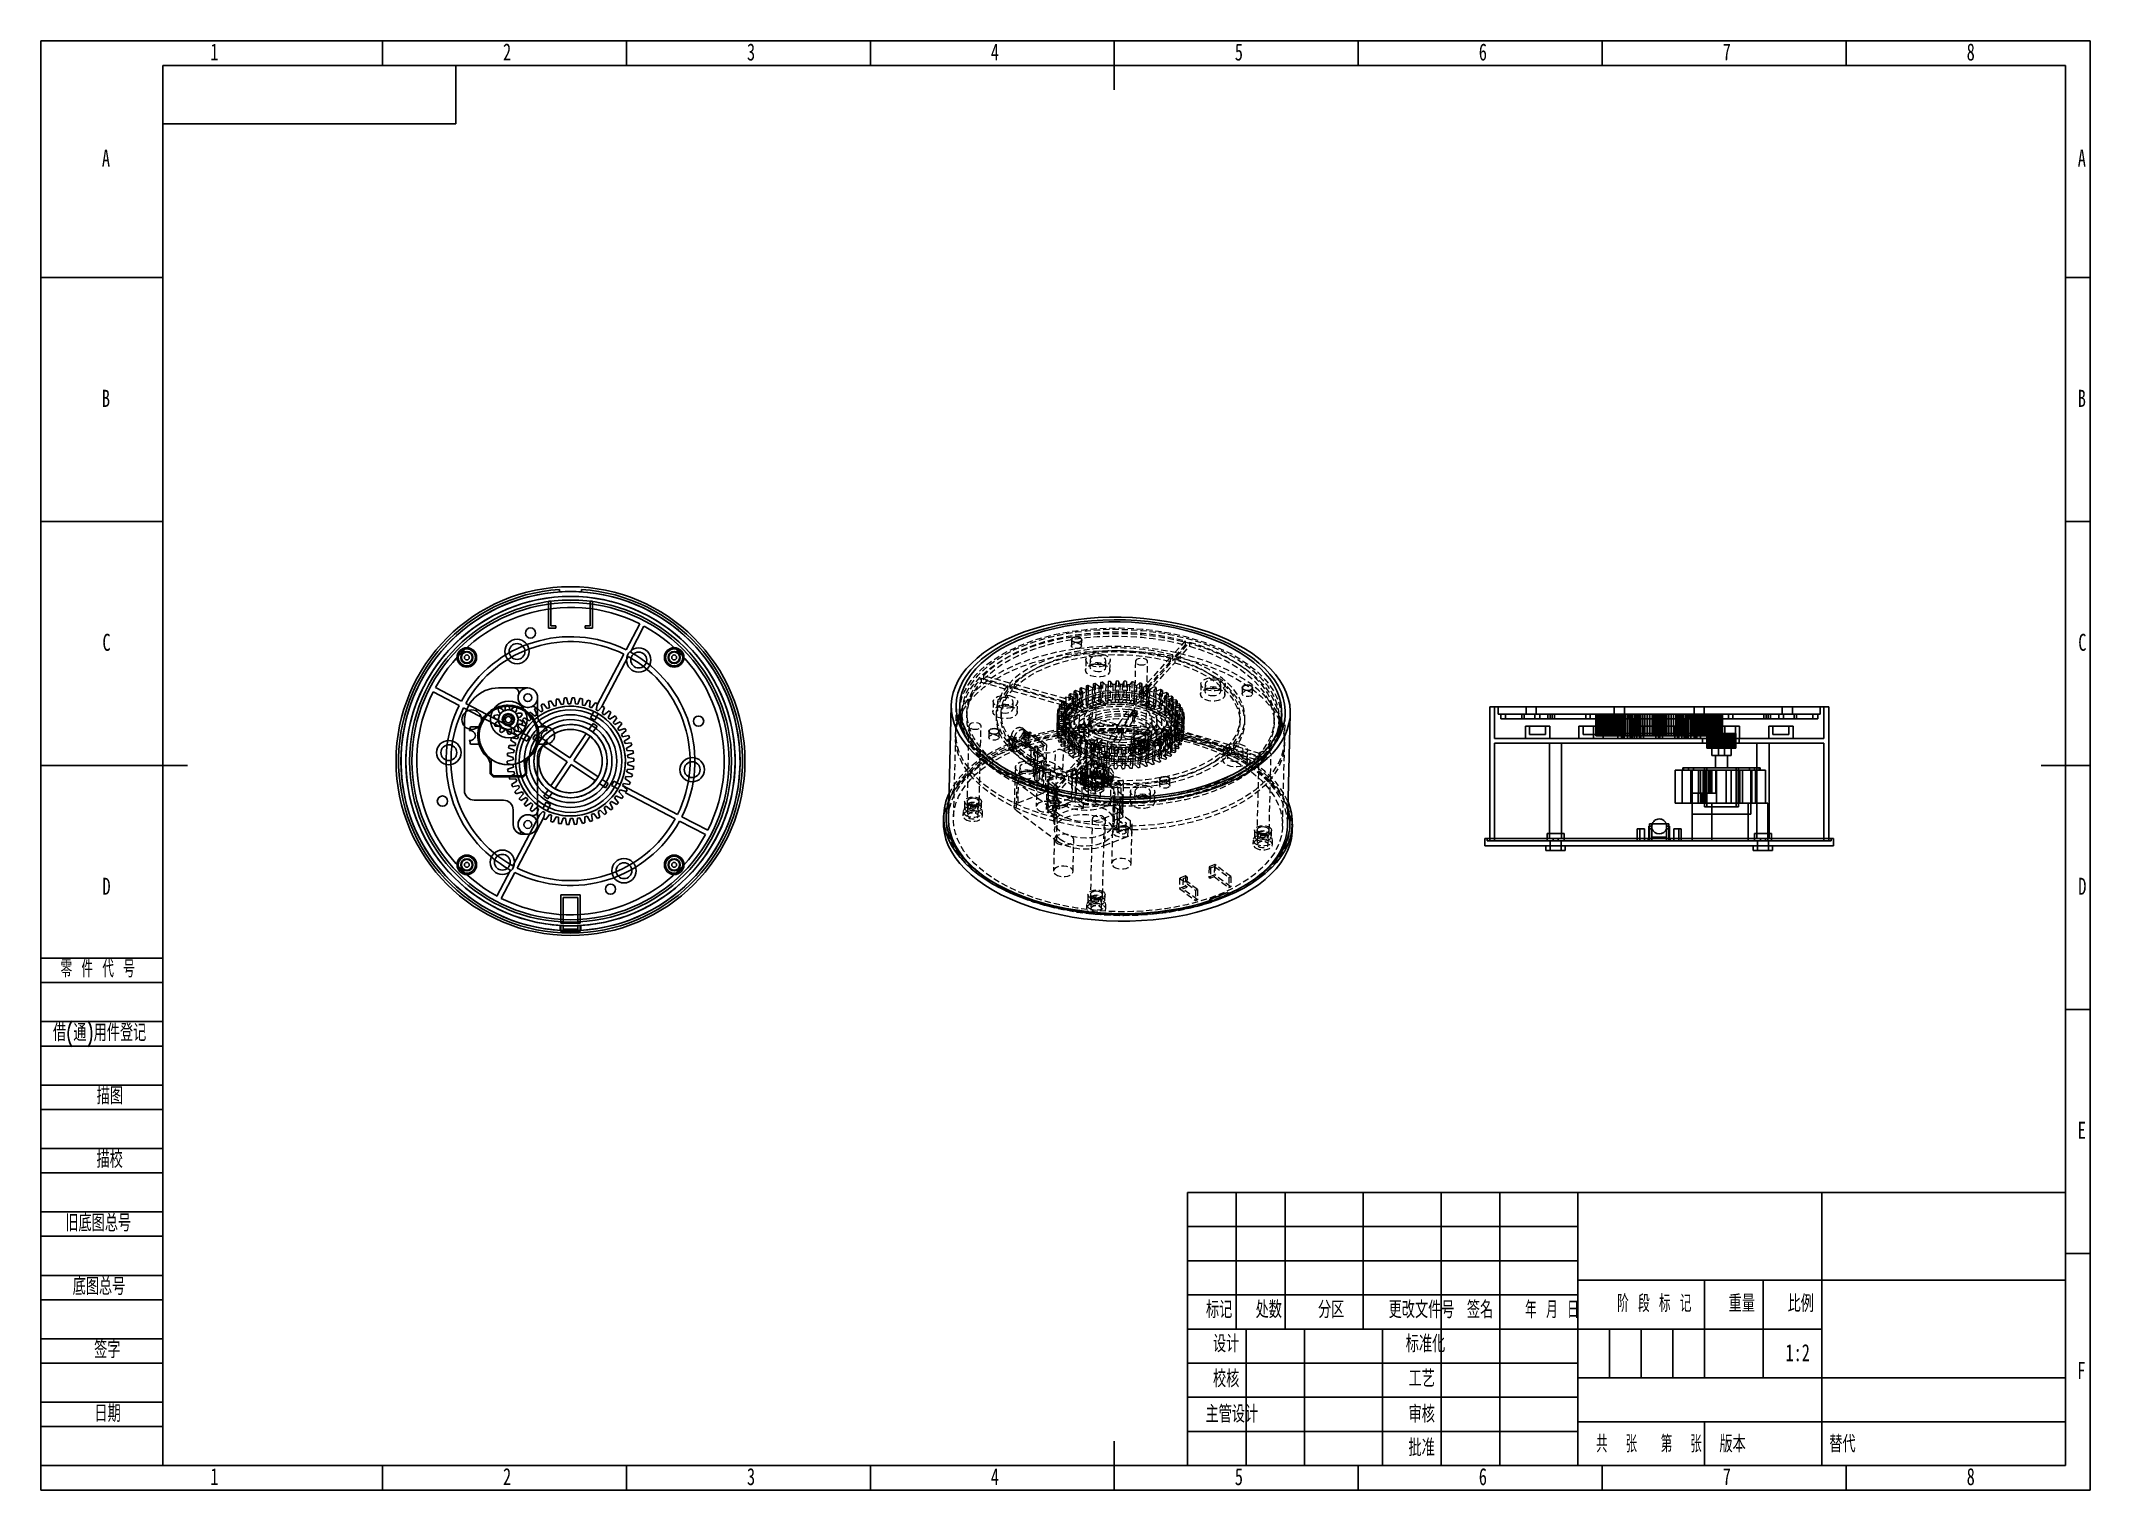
# Model space of a CAD drawing. Header units: millimetres. Extents: x 0 to 420, y 0 to 297.
import ezdxf

# ---------------------------------------------------------------- set-up
doc = ezdxf.new("R2010")
doc.units = ezdxf.units.MM
doc.linetypes.add('HIDDEN', pattern=[1.905, 1.27, -0.635])
for name, color, linetype in [('10', 7, 'Continuous'), ('5', 7, 'Continuous'), ('9', 7, 'Continuous'), ('SLD-0', 7, 'Continuous')]:
    doc.layers.add(name, color=color, linetype=linetype)
doc.styles.add('SLDTEXTSTYLE0', font='TXT', dxfattribs={"width": 0.7, "bigfont": 'bigfont'})
doc.styles.add('SLDTEXTSTYLE1', font='TXT', dxfattribs={"width": 0.62, "bigfont": 'bigfont'})
doc.styles.add('SLDTEXTSTYLE2', font='TXT', dxfattribs={"width": 0.614286, "bigfont": 'bigfont'})
doc.styles.add('SLDTEXTSTYLE3', font='TXT', dxfattribs={"width": 0.6, "bigfont": 'bigfont'})
doc.styles.add('SLDTEXTSTYLE4', font='TXT', dxfattribs={"width": 0.7})

msp = doc.modelspace()

# ---------------------------------------------------------------- texts
at = {"layer": '10', "char_height": 3.5, "attachment_point": 2, "style": 'SLDTEXTSTYLE4'}
for s, insert in [('1', (35.54, 296.5)), ('2', (95.54, 296.5)), ('3', (145.54, 296.5)), ('4', (195.54, 296.5)), ('5', (245.54, 296.5)), ('6', (295.55, 296.5)), ('7', (345.55, 296.5)), ('8', (395.55, 296.5)), ('A', (13.32, 274.75)), ('A', (418.32, 274.75)), ('B', (13.32, 225.5)), ('B', (418.32, 225.5)), ('C', (13.43, 175.5)), ('C', (418.43, 175.5)), ('D', (13.43, 125.5)), ('D', (418.43, 125.5)), ('E', (418.32, 75.5)), ('1:2', (360.08, 29.9)), ('F', (418.22, 26.25)), ('1', (35.54, 4.5)), ('2', (95.54, 4.5)), ('3', (145.54, 4.5)), ('4', (195.54, 4.5)), ('5', (245.54, 4.5)), ('6', (295.55, 4.5)), ('7', (345.55, 4.5)), ('8', (395.55, 4.5))]:
    msp.add_mtext(s, dxfattribs=dict(at, insert=insert))
at = {"layer": '10', "color": 7, "char_height": 3.5}
for s, insert, attachment_point, style in [('零 件 代 号', (4.02, 108.59), 1, 'SLDTEXTSTYLE2'), ('借(通)用件登记', (2.47, 95.5), 1, 'SLDTEXTSTYLE0'), ('描图', (14.11, 82.55), 2, 'SLDTEXTSTYLE0'), ('描校', (14.08, 69.52), 2, 'SLDTEXTSTYLE0'), ('旧底图总号', (5, 56.49), 1, 'SLDTEXTSTYLE0'), ('底图总号', (6.5, 43.49), 1, 'SLDTEXTSTYLE0'), ('标记', (241.49, 38.72), 2, 'SLDTEXTSTYLE0'), ('处数', (251.67, 38.72), 2, 'SLDTEXTSTYLE0'), ('分区', (264.46, 38.72), 2, 'SLDTEXTSTYLE0'), ('更改文件号', (282.98, 38.72), 2, 'SLDTEXTSTYLE0'), ('签名', (294.97, 38.72), 2, 'SLDTEXTSTYLE0'), ('年 月 日', (309.71, 38.72), 2, 'SLDTEXTSTYLE1'), ('阶 段 标 记', (330.69, 39.99), 2, 'SLDTEXTSTYLE2'), ('重量', (348.63, 39.99), 2, 'SLDTEXTSTYLE0'), ('比例', (360.72, 39.99), 2, 'SLDTEXTSTYLE0'), ('签字', (13.59, 30.54), 2, 'SLDTEXTSTYLE0'), ('设计', (242.93, 31.73), 2, 'SLDTEXTSTYLE0'), ('标准化', (283.79, 31.73), 2, 'SLDTEXTSTYLE0'), ('校核', (242.93, 24.56), 2, 'SLDTEXTSTYLE0'), ('工艺', (283.02, 24.6), 2, 'SLDTEXTSTYLE0'), ('日期', (13.66, 17.44), 2, 'SLDTEXTSTYLE0'), ('主管设计', (244.09, 17.33), 2, 'SLDTEXTSTYLE0'), ('审核', (283.02, 17.33), 2, 'SLDTEXTSTYLE0'), ('批准', (283, 10.44), 2, 'SLDTEXTSTYLE0'), ('共  张', (322.96, 11.2), 2, 'SLDTEXTSTYLE3'), ('第  张', (336.22, 11.2), 2, 'SLDTEXTSTYLE3'), ('版本', (346.74, 11.2), 2, 'SLDTEXTSTYLE0')]:
    msp.add_mtext(s, dxfattribs=dict(at, insert=insert, attachment_point=attachment_point, style=style))
at = {"layer": 'SLD-0', "insert": (366.56, 11.2), "char_height": 3.5, "attachment_point": 1, "style": 'SLDTEXTSTYLE0'}
msp.add_mtext('替代', dxfattribs=at)

# ---------------------------------------------------------------- linework, layer by layer
at = {"color": 7, "linetype": 'Continuous', "lineweight": 25}
for p, q in [((104.04, 176.65), (104.04, 182.15)), ((104.04, 182.15), (104.54, 182.15)), ((104.54, 182.15), (104.54, 177.15)), ((106.29, 184.08), (106.29, 184.58)), ((110.79, 184.58), (110.79, 184.08)), ((112.54, 182.15), (113.04, 182.15)), ((112.54, 177.15), (112.54, 182.15)), ((113.04, 182.15), (113.04, 176.65)), ((105.54, 176.65), (104.04, 176.65)), ((104.54, 177.15), (105.54, 177.15)), ((105.54, 177.15), (105.54, 176.65)), ((111.54, 177.15), (112.54, 177.15)), ((111.54, 176.65), (111.54, 177.15)), ((113.04, 176.65), (111.54, 176.65)), ((119.93, 172.21), (122.72, 177.53)), ((123.6, 177.06), (120.82, 171.75)), ((114.01, 160.91), (119.47, 171.32)), ((120.35, 170.86), (114.89, 160.45)), ((80.87, 164.47), (86.19, 161.68)), ((96.96, 164.4), (93.79, 164.4)), ((93.79, 164.4), (99.79, 164.4)), ((96.96, 164.4), (99.79, 164.4)), ((85.72, 160.79), (80.41, 163.58)), ((97.9, 154.41), (86.61, 160.33)), ((87.07, 161.22), (97.26, 155.87)), ((93.84, 159.47), (93.68, 160.03)), ((93.99, 160.3), (94.52, 160.05)), ((94.52, 160.05), (94.85, 159.67)), ((95.14, 160.31), (95.34, 160.86)), ((95.18, 159.8), (95.14, 160.31)), ((95.74, 160.9), (96.03, 160.39)), ((96.03, 160.39), (96.07, 159.88)), ((96.41, 159.8), (96.68, 160.23)), ((96.68, 160.23), (97.17, 160.56)), ((97.45, 159.77), (97.18, 159.33)), ((97.51, 160.35), (97.45, 159.77)), ((101.63, 158.92), (101.15, 160.09)), ((101.57, 160.37), (102.46, 159.47)), ((101.79, 162.4), (101.79, 158.83)), ((101.79, 162.4), (101.79, 159.57)), ((102.46, 159.47), (102.88, 159.71)), ((102.88, 159.71), (102.55, 160.94)), ((103, 161.16), (103.77, 160.15)), ((103.77, 160.15), (104.21, 160.34)), ((104.21, 160.34), (104.04, 161.6)), ((104.51, 161.76), (105.16, 160.66)), ((105.16, 160.66), (105.62, 160.79)), ((105.62, 160.79), (105.6, 162.06)), ((106.09, 162.17), (106.6, 161)), ((106.6, 161), (107.07, 161.07)), ((107.07, 161.07), (107.21, 162.33)), ((107.71, 162.37), (108.07, 161.15)), ((108.07, 161.15), (108.54, 161.16)), ((108.54, 161.16), (108.85, 162.39)), ((109.35, 162.37), (109.54, 161.12)), ((109.54, 161.12), (110.02, 161.07)), ((110.02, 161.07), (110.47, 162.25)), ((110.97, 162.17), (111, 160.9)), ((111, 160.9), (111.47, 160.79)), ((111.47, 160.79), (112.07, 161.91)), ((112.55, 161.76), (112.42, 160.5)), ((112.42, 160.5), (112.87, 160.33)), ((112.87, 160.33), (113.61, 161.37)), ((113.78, 159.92), (114.07, 161.16)), ((113.78, 159.92), (114.01, 160.91)), ((114.21, 159.7), (113.78, 159.92)), ((114.07, 161.16), (114.01, 160.91)), ((115.07, 160.64), (114.21, 159.7)), ((114.89, 160.45), (114.21, 159.7)), ((114.89, 160.45), (115.07, 160.64)), ((115.5, 160.38), (115.06, 159.18)), ((115.45, 158.91), (116.43, 159.73)), ((186.58, 160.83), (186.01, 137.77)), ((188.33, 160.79), (188.3, 159.53)), ((296.95, 160.55), (296.95, 133.05)), ((366.45, 160.55), (296.95, 160.55)), ((297.95, 160.55), (297.95, 154.05)), ((365.45, 160.55), (297.95, 160.55)), ((298.7, 160.55), (298.7, 159.05)), ((298.7, 160.55), (364.7, 160.55)), ((304.4, 160.55), (304.4, 159.05)), ((304.41, 160.55), (306.5, 160.55)), ((306.5, 159.05), (306.5, 160.55)), ((322.46, 160.55), (322.46, 159.05)), ((322.47, 160.55), (324.56, 160.55)), ((324.56, 159.05), (324.56, 160.55)), ((338.84, 160.55), (338.84, 159.05)), ((338.85, 160.55), (340.94, 160.55)), ((340.94, 159.05), (340.94, 160.55)), ((356.9, 160.55), (356.9, 159.05)), ((356.91, 160.55), (359, 160.55)), ((359, 159.05), (359, 160.55)), ((364.7, 159.05), (364.7, 160.55)), ((365.45, 154.05), (365.45, 160.55)), ((366.45, 133.05), (366.45, 160.55)), ((86.79, 143.4), (86.79, 157.4)), ((90.05, 156.4), (88.04, 156.4)), ((93.29, 158.03), (92.83, 158.39)), ((92.92, 158.78), (93.5, 158.9)), ((92.95, 156.93), (93.34, 157.36)), ((93.69, 156.53), (93.1, 156.55)), ((93.79, 157.91), (93.29, 158.03)), ((93.34, 157.36), (93.82, 157.56)), ((93.5, 158.9), (93.99, 158.78)), ((94.16, 156.73), (93.69, 156.53)), ((94.17, 159.08), (93.84, 159.47)), ((94.06, 155.45), (94.13, 156.03)), ((94.13, 156.03), (94.39, 156.46)), ((94.89, 155.56), (94.41, 155.23)), ((95.16, 156), (94.89, 155.56)), ((95.54, 155.41), (95.5, 155.92)), ((95.83, 154.9), (95.54, 155.41)), ((96.44, 155.48), (96.24, 154.93)), ((96.39, 155.99), (96.44, 155.48)), ((97.05, 155.74), (96.72, 156.13)), ((97.59, 155.5), (97.05, 155.74)), ((97.14, 155.66), (98.36, 155.3)), ((97.4, 156.71), (97.73, 156.33)), ((97.41, 159.07), (97.88, 159.26)), ((98.08, 156.9), (97.58, 157.02)), ((98.54, 155.78), (97.73, 156.62)), ((97.73, 156.33), (97.89, 155.76)), ((98.23, 158.44), (97.76, 158.24)), ((97.79, 157.89), (98.28, 157.77)), ((97.88, 159.26), (98.47, 159.24)), ((98.02, 157.03), (99.18, 156.53)), ((98.65, 157.01), (98.08, 156.9)), ((98.63, 158.87), (98.23, 158.44)), ((98.28, 157.77), (98.75, 157.41)), ((98.36, 155.3), (98.54, 155.78)), ((99.48, 156.9), (98.72, 157.92)), ((99.06, 158.29), (100.15, 157.64)), ((99.18, 156.53), (99.48, 156.9)), ((100.49, 157.98), (99.87, 159.08)), ((100.15, 157.64), (100.49, 157.98)), ((100.25, 159.41), (101.25, 158.63)), ((101.25, 158.63), (101.63, 158.92)), ((101.53, 156.4), (103.54, 156.4)), ((101.79, 159.57), (101.79, 158.83)), ((112.31, 155.88), (113.15, 157.14)), ((113.31, 159.58), (112.62, 158.27)), ((112.62, 158.27), (113.51, 157.8)), ((113.14, 155.32), (113.98, 156.58)), ((113.98, 156.58), (113.15, 157.14)), ((114.2, 159.12), (113.51, 157.8)), ((115.06, 159.18), (115.45, 158.91)), ((116.82, 159.42), (116.24, 158.29)), ((116.24, 158.29), (116.59, 157.97)), ((116.59, 157.97), (117.66, 158.66)), ((118.01, 158.3), (117.29, 157.25)), ((117.29, 157.25), (117.6, 156.89)), ((117.6, 156.89), (118.75, 157.44)), ((119.05, 157.04), (118.21, 156.09)), ((118.21, 156.09), (118.47, 155.69)), ((118.47, 155.69), (119.68, 156.1)), ((119.93, 155.67), (118.97, 154.83)), ((254.28, 157.89), (254.31, 159.15)), ((255.49, 136.05), (256.06, 159.11)), ((298.7, 159.05), (364.7, 159.05)), ((299.2, 159.05), (299.2, 158.05)), ((299.21, 159.05), (364.19, 159.05)), ((299.21, 158.05), (364.19, 158.05)), ((300.2, 159.05), (300.2, 158.05)), ((316.63, 159.05), (300.21, 159.05)), ((316.63, 158.05), (300.21, 158.05)), ((303.57, 159.05), (303.57, 158.05)), ((308.89, 159.05), (303.57, 159.05)), ((308.89, 158.05), (303.57, 158.05)), ((304.04, 159.05), (304.04, 158.05)), ((345.88, 159.05), (304.04, 159.05)), ((304.04, 159.05), (309.35, 159.05)), ((304.04, 158.05), (309.35, 158.05)), ((345.88, 158.05), (304.04, 158.05)), ((304.26, 156.55), (304.26, 154.05)), ((309.26, 156.55), (304.26, 156.55)), ((304.4, 159.05), (306.49, 159.05)), ((305.13, 156.55), (305.13, 154.85)), ((308.38, 156.55), (305.13, 156.55)), ((306.2, 159.05), (306.2, 158.05)), ((319.42, 159.05), (306.21, 159.05)), ((319.42, 158.05), (306.21, 158.05)), ((307.2, 159.05), (307.2, 158.05)), ((319.88, 159.05), (307.2, 159.05)), ((319.88, 158.05), (307.2, 158.05)), ((308.38, 154.85), (308.38, 156.55)), ((308.89, 159.05), (308.89, 158.05)), ((309.26, 154.05), (309.26, 156.55)), ((309.35, 159.05), (343.09, 159.05)), ((309.35, 159.05), (309.35, 158.05)), ((309.35, 158.05), (343.09, 158.05)), ((321.06, 159.05), (309.77, 159.05)), ((309.77, 159.05), (309.77, 158.05)), ((321.06, 158.05), (309.77, 158.05)), ((310.24, 159.05), (310.24, 158.05)), ((342.63, 159.05), (310.24, 159.05)), ((310.24, 159.05), (320.43, 159.05)), ((310.24, 158.05), (320.43, 158.05)), ((342.63, 158.05), (310.24, 158.05)), ((315.22, 156.55), (315.22, 154.05)), ((320.22, 156.55), (315.22, 156.55)), ((316.09, 156.55), (316.09, 154.85)), ((319.33, 156.55), (316.09, 156.55)), ((316.63, 159.05), (319.42, 159.05)), ((316.63, 159.05), (316.63, 158.05)), ((316.63, 158.05), (319.42, 158.05)), ((317.52, 159.05), (359.36, 159.05)), ((317.52, 159.05), (317.52, 158.05)), ((320.3, 159.05), (317.52, 159.05)), ((320.3, 158.05), (317.52, 158.05)), ((317.52, 158.05), (359.36, 158.05)), ((318.24, 156.55), (318.24, 154.05)), ((323.24, 156.55), (318.24, 156.55)), ((318.7, 159.05), (318.7, 154.55)), ((318.71, 159.05), (318.7, 159.05)), ((318.7, 159.05), (319.94, 159.05)), ((318.71, 159.05), (318.71, 154.55)), ((319.96, 159.05), (318.71, 159.05)), ((318.75, 159.05), (318.8, 159.05)), ((318.75, 159.05), (318.75, 154.55)), ((319.96, 159.05), (318.75, 159.05)), ((318.8, 159.05), (318.8, 154.55)), ((318.87, 159.05), (318.8, 159.05)), ((318.8, 159.05), (318.8, 154.55)), ((318.8, 159.05), (320, 159.05)), ((318.8, 159.05), (320.07, 159.05)), ((318.87, 159.05), (318.87, 154.55)), ((320.15, 159.05), (318.87, 159.05)), ((318.99, 159.05), (318.99, 154.55)), ((318.99, 159.05), (319.11, 159.05)), ((320.15, 159.05), (318.99, 159.05)), ((319.11, 159.05), (319.11, 154.55)), ((319.11, 159.05), (319.11, 154.55)), ((319.24, 159.05), (319.11, 159.05)), ((319.11, 159.05), (320.24, 159.05)), ((319.11, 159.05), (320.38, 159.05)), ((319.11, 156.55), (319.11, 154.85)), ((322.36, 156.55), (319.11, 156.55)), ((319.24, 159.05), (319.24, 154.55)), ((320.51, 159.05), (319.24, 159.05)), ((319.34, 154.85), (319.34, 156.55)), ((319.42, 159.05), (319.42, 158.05)), ((319.43, 159.05), (319.43, 154.55)), ((319.43, 159.05), (319.61, 159.05)), ((320.52, 159.05), (319.43, 159.05)), ((319.61, 154.55), (319.61, 159.05)), ((319.61, 159.05), (319.61, 154.55)), ((319.81, 159.05), (319.61, 159.05)), ((319.61, 159.05), (320.87, 159.05)), ((319.61, 159.05), (320.67, 159.05)), ((319.81, 159.05), (319.81, 154.55)), ((321.05, 159.05), (319.81, 159.05)), ((319.88, 159.05), (325.34, 159.05)), ((319.88, 159.05), (319.88, 158.05)), ((319.88, 158.05), (325.34, 158.05)), ((319.94, 159.05), (319.96, 159.05)), ((319.94, 159.05), (319.94, 154.55)), ((320, 159.05), (319.96, 159.05)), ((319.96, 159.05), (319.96, 154.55)), ((319.96, 159.05), (319.96, 154.55)), ((320, 159.05), (320, 154.55)), ((320.07, 159.05), (320.15, 159.05)), ((320.07, 159.05), (320.07, 154.55)), ((320.07, 158.05), (321.06, 158.05)), ((320.3, 158.05), (320.07, 158.05)), ((320.07, 154.55), (320.07, 158.05)), ((320.24, 159.05), (320.15, 159.05)), ((320.15, 159.05), (320.15, 154.55)), ((320.15, 159.05), (320.15, 154.55)), ((320.22, 154.05), (320.22, 156.55)), ((320.24, 159.05), (320.24, 154.55)), ((320.3, 159.05), (321.52, 159.05)), ((320.43, 159.05), (320.3, 159.05)), ((320.3, 159.05), (320.3, 158.05)), ((320.3, 159.05), (320.3, 158.05)), ((354.05, 159.05), (320.3, 159.05)), ((354.05, 158.05), (320.3, 158.05)), ((320.43, 158.05), (320.3, 158.05)), ((320.3, 158.05), (320.3, 154.55)), ((320.31, 159.05), (320.31, 154.55)), ((320.56, 159.05), (320.31, 159.05)), ((320.31, 159.05), (321.27, 159.05)), ((320.38, 159.05), (320.52, 159.05)), ((320.38, 159.05), (320.38, 154.55)), ((320.43, 159.05), (320.43, 158.05)), ((320.45, 159.05), (320.45, 154.55)), ((326.04, 159.05), (320.45, 159.05)), ((320.45, 158.05), (320.45, 155.05)), ((342.95, 158.05), (320.45, 158.05)), ((320.67, 159.05), (320.51, 159.05)), ((320.51, 159.05), (320.51, 154.55)), ((320.52, 159.05), (320.52, 154.55)), ((320.56, 159.05), (320.56, 154.55)), ((321.77, 159.05), (320.56, 159.05)), ((320.67, 159.05), (320.67, 154.55)), ((320.77, 159.05), (353.16, 159.05)), ((320.77, 159.05), (320.77, 158.05)), ((326.23, 159.05), (320.77, 159.05)), ((320.77, 158.05), (353.16, 158.05)), ((326.23, 158.05), (320.77, 158.05)), ((320.87, 159.05), (321.06, 159.05)), ((320.87, 154.55), (320.87, 159.05)), ((320.89, 159.05), (321.18, 159.05)), ((320.89, 159.05), (320.89, 154.55)), ((321.77, 159.05), (320.89, 159.05)), ((321.27, 159.05), (321.05, 159.05)), ((321.05, 159.05), (321.05, 154.55)), ((321.06, 159.05), (321.06, 158.05)), ((321.06, 154.55), (321.06, 158.05)), ((321.18, 159.05), (321.18, 154.55)), ((321.18, 159.05), (322.34, 159.05)), ((321.19, 159.05), (321.19, 154.55)), ((321.49, 159.05), (321.19, 159.05)), ((321.19, 159.05), (322.03, 159.05)), ((321.2, 158.05), (321.2, 155.05)), ((321.2, 158.05), (321.2, 154.55)), ((342.2, 158.05), (321.2, 158.05)), ((321.27, 159.05), (321.27, 154.55)), ((321.49, 159.05), (321.49, 154.55)), ((322.63, 159.05), (321.49, 159.05)), ((322.83, 159.05), (321.51, 159.05)), ((321.51, 159.05), (321.51, 158.05)), ((321.51, 158.05), (321.98, 158.05)), ((322.83, 158.05), (321.51, 158.05)), ((321.52, 159.05), (321.77, 159.05)), ((321.52, 159.05), (321.52, 154.55)), ((322.03, 159.05), (321.77, 159.05)), ((321.77, 159.05), (321.77, 154.55)), ((321.77, 159.05), (321.77, 154.55)), ((321.88, 159.05), (321.88, 154.55)), ((321.88, 159.05), (322.22, 159.05)), ((322.64, 159.05), (321.88, 159.05)), ((336.47, 159.05), (321.98, 159.05)), ((323.3, 159.05), (321.98, 159.05)), ((321.98, 159.05), (321.98, 158.05)), ((323.3, 158.05), (321.98, 158.05)), ((322.03, 159.05), (322.03, 154.55)), ((322.2, 158.05), (322.2, 154.55)), ((322.2, 158.05), (341.2, 158.05)), ((322.22, 159.05), (322.22, 154.55)), ((322.22, 159.05), (323.31, 159.05)), ((322.58, 159.05), (322.23, 159.05)), ((322.23, 159.05), (322.23, 154.55)), ((322.23, 159.05), (322.94, 159.05)), ((322.34, 159.05), (322.64, 159.05)), ((322.34, 159.05), (322.34, 154.55)), ((322.36, 154.85), (322.36, 156.55)), ((322.46, 159.05), (324.55, 159.05)), ((322.58, 159.05), (322.58, 154.55)), ((323.64, 159.05), (322.58, 159.05)), ((322.94, 159.05), (322.63, 159.05)), ((322.63, 159.05), (322.63, 154.55)), ((322.64, 159.05), (322.64, 154.55)), ((323.3, 159.05), (322.83, 159.05)), ((322.83, 159.05), (322.83, 158.05)), ((323.3, 158.05), (322.83, 158.05)), ((322.94, 159.05), (322.94, 154.55)), ((323.03, 159.05), (323.03, 154.55)), ((323.03, 159.05), (323.41, 159.05)), ((323.65, 159.05), (323.03, 159.05)), ((323.2, 158.05), (323.2, 154.55)), ((332.53, 158.05), (323.2, 158.05)), ((323.24, 154.05), (323.24, 156.55)), ((323.3, 159.05), (323.3, 158.05)), ((323.31, 159.05), (323.65, 159.05)), ((323.31, 159.05), (323.31, 154.55)), ((323.41, 159.05), (323.41, 154.55)), ((323.41, 159.05), (324.41, 159.05)), ((323.42, 159.05), (323.42, 154.55)), ((323.81, 159.05), (323.42, 159.05)), ((323.42, 159.05), (324, 159.05)), ((324, 159.05), (323.64, 159.05)), ((323.64, 159.05), (323.64, 154.55)), ((323.65, 159.05), (323.65, 154.55)), ((323.81, 159.05), (323.81, 154.55)), ((324.78, 159.05), (323.81, 159.05)), ((324, 159.05), (324, 154.55)), ((324.2, 158.05), (324.2, 154.05)), ((324.2, 158.05), (324.2, 154.55)), ((339.19, 158.05), (324.2, 158.05)), ((332.43, 158.05), (324.2, 158.05)), ((324.31, 159.05), (324.31, 154.55)), ((324.31, 159.05), (324.73, 159.05)), ((324.79, 159.05), (324.31, 159.05)), ((324.41, 159.05), (324.79, 159.05)), ((324.41, 159.05), (324.41, 154.55)), ((324.73, 159.05), (324.73, 154.55)), ((324.73, 159.05), (325.62, 159.05)), ((324.74, 159.05), (324.74, 154.55)), ((325.17, 159.05), (324.74, 159.05)), ((324.74, 159.05), (325.17, 159.05)), ((325.17, 159.05), (324.78, 159.05)), ((324.78, 159.05), (324.78, 154.55)), ((324.79, 159.05), (324.79, 154.55)), ((325.17, 154.55), (325.17, 159.05)), ((325.34, 159.05), (325.17, 159.05)), ((325.17, 159.05), (325.17, 154.55)), ((325.2, 158.05), (325.2, 154.05)), ((338.2, 158.05), (325.2, 158.05)), ((325.34, 159.05), (325.34, 158.05)), ((325.34, 158.05), (326.03, 158.05)), ((325.62, 159.05), (326.04, 159.05)), ((325.62, 159.05), (325.62, 154.55)), ((325.71, 159.05), (325.71, 154.55)), ((325.71, 159.05), (326.16, 159.05)), ((326.04, 159.05), (325.71, 159.05)), ((326.03, 158.05), (326.45, 158.05)), ((326.03, 154.55), (326.03, 158.05)), ((326.04, 159.05), (326.04, 154.55)), ((326.04, 159.05), (326.73, 159.05)), ((326.04, 158.05), (326.04, 159.05)), ((326.92, 158.05), (326.04, 158.05)), ((326.04, 158.05), (326.73, 158.05)), ((326.05, 156.55), (326.61, 156.55)), ((326.05, 154.05), (326.05, 156.55)), ((326.05, 156.55), (331, 156.55)), ((326.16, 159.05), (326.16, 154.55)), ((326.16, 159.05), (326.93, 159.05)), ((326.63, 159.05), (326.17, 159.05)), ((326.17, 154.55), (326.17, 159.05)), ((326.17, 159.05), (326.23, 159.05)), ((326.23, 159.05), (326.23, 158.05)), ((326.45, 158.05), (326.23, 158.05)), ((326.45, 154.55), (326.45, 158.05)), ((326.61, 154.05), (326.61, 156.55)), ((331.56, 156.55), (326.61, 156.55)), ((326.63, 159.05), (326.63, 154.55)), ((327.36, 159.05), (326.63, 159.05)), ((326.73, 159.05), (327.61, 159.05)), ((326.73, 158.05), (326.73, 159.05)), ((327.61, 158.05), (326.73, 158.05)), ((326.92, 159.05), (327.61, 159.05)), ((326.92, 159.05), (341.42, 159.05)), ((326.92, 158.05), (326.92, 159.05)), ((326.92, 158.05), (327.61, 158.05)), ((326.93, 159.05), (327.38, 159.05)), ((326.93, 159.05), (326.93, 154.55)), ((327.2, 159.05), (327.68, 159.05)), ((327.2, 159.05), (327.2, 154.55)), ((327.38, 159.05), (327.2, 159.05)), ((327.81, 159.05), (327.36, 159.05)), ((327.36, 159.05), (327.36, 154.55)), ((327.38, 159.05), (327.38, 154.55)), ((327.61, 158.05), (327.61, 159.05)), ((327.66, 154.05), (327.66, 156.55)), ((331, 156.55), (327.66, 156.55)), ((328.49, 156.55), (327.66, 156.55)), ((327.68, 159.05), (327.68, 154.55)), ((327.68, 159.05), (328.32, 159.05)), ((327.69, 159.05), (327.69, 154.55)), ((328.17, 159.05), (327.69, 159.05)), ((327.69, 159.05), (327.81, 159.05)), ((327.81, 159.05), (327.81, 154.55)), ((328.17, 159.05), (328.17, 154.55)), ((328.77, 159.05), (328.17, 159.05)), ((328.32, 159.05), (328.78, 159.05)), ((328.32, 159.05), (328.32, 154.55)), ((328.49, 154.05), (328.49, 156.55)), ((328.49, 156.55), (331.83, 156.55)), ((328.77, 159.05), (329.26, 159.05)), ((328.77, 159.05), (328.77, 154.55)), ((329.23, 159.05), (328.77, 159.05)), ((328.78, 159.05), (328.77, 159.05)), ((328.77, 159.05), (328.77, 154.55)), ((328.78, 159.05), (328.78, 154.55)), ((329.27, 159.05), (329.23, 159.05)), ((329.23, 159.05), (329.23, 154.55)), ((329.26, 159.05), (329.26, 154.55)), ((329.26, 159.05), (329.76, 159.05)), ((329.27, 159.05), (329.27, 154.55)), ((329.76, 159.05), (329.27, 159.05)), ((329.76, 159.05), (329.76, 154.55)), ((330.22, 159.05), (329.76, 159.05)), ((329.76, 159.05), (330.23, 159.05)), ((329.76, 159.05), (329.76, 154.55)), ((330.69, 159.05), (330.22, 159.05)), ((330.22, 159.05), (330.22, 154.55)), ((330.23, 159.05), (330.38, 159.05)), ((330.23, 159.05), (330.23, 154.55)), ((330.38, 159.05), (330.88, 159.05)), ((330.38, 159.05), (330.38, 154.55)), ((330.89, 159.05), (330.69, 159.05)), ((330.69, 159.05), (330.69, 154.55)), ((330.87, 158.05), (330.87, 154.55)), ((330.87, 158.05), (340.2, 158.05)), ((330.88, 159.05), (330.88, 154.55)), ((330.88, 159.05), (331.23, 159.05)), ((330.89, 159.05), (330.89, 154.55)), ((331.39, 159.05), (330.89, 159.05)), ((330.97, 158.05), (330.97, 154.55)), ((330.97, 158.05), (339.2, 158.05)), ((331, 154.05), (331, 156.55)), ((331.23, 159.05), (331.71, 159.05)), ((331.23, 159.05), (331.23, 154.55)), ((331.39, 159.05), (331.39, 154.55)), ((331.69, 159.05), (331.39, 159.05)), ((331.56, 154.05), (331.56, 156.55)), ((334.91, 156.55), (331.56, 156.55)), ((332.17, 159.05), (331.69, 159.05)), ((331.69, 159.05), (331.69, 154.55)), ((331.71, 159.05), (332.01, 159.05)), ((331.71, 159.05), (331.71, 154.55)), ((331.83, 156.55), (336.79, 156.55)), ((331.83, 154.05), (331.83, 156.55)), ((332.01, 159.05), (332.51, 159.05)), ((332.01, 159.05), (332.01, 154.55)), ((332.52, 159.05), (332.17, 159.05)), ((332.17, 159.05), (332.17, 154.55)), ((332.39, 156.55), (332.39, 154.05)), ((335.74, 156.55), (332.39, 156.55)), ((332.39, 156.55), (337.35, 156.55)), ((332.43, 158.05), (332.43, 154.55)), ((332.51, 159.05), (332.51, 154.55)), ((332.51, 159.05), (332.7, 159.05)), ((333.02, 159.05), (332.52, 159.05)), ((332.52, 159.05), (332.52, 154.55)), ((332.53, 158.05), (332.53, 154.55)), ((332.7, 159.05), (333.18, 159.05)), ((332.7, 159.05), (332.7, 154.55)), ((333.02, 159.05), (333.02, 154.55)), ((333.17, 159.05), (333.02, 159.05)), ((333.64, 159.05), (333.17, 159.05)), ((333.17, 159.05), (333.17, 154.55)), ((333.18, 159.05), (333.63, 159.05)), ((333.18, 159.05), (333.18, 154.55)), ((333.63, 159.05), (334.13, 159.05)), ((333.63, 159.05), (333.63, 154.55)), ((334.14, 159.05), (333.64, 159.05)), ((333.64, 159.05), (333.64, 154.55)), ((334.13, 159.05), (334.13, 154.55)), ((334.13, 159.05), (334.16, 159.05)), ((334.14, 159.05), (334.14, 154.55)), ((334.63, 159.05), (334.14, 159.05)), ((334.16, 159.05), (334.63, 159.05)), ((334.16, 159.05), (334.16, 154.55)), ((335.08, 159.05), (334.62, 159.05)), ((334.62, 159.05), (334.63, 159.05)), ((334.62, 159.05), (334.62, 154.55)), ((334.63, 159.05), (334.63, 154.55)), ((334.63, 159.05), (335.23, 159.05)), ((334.63, 159.05), (334.63, 154.55)), ((334.91, 154.05), (334.91, 156.55)), ((334.91, 156.55), (335.74, 156.55)), ((335.72, 159.05), (335.08, 159.05)), ((335.08, 159.05), (335.08, 154.55)), ((335.23, 159.05), (335.71, 159.05)), ((335.23, 159.05), (335.23, 154.55)), ((335.59, 159.05), (336.03, 159.05)), ((335.71, 159.05), (335.59, 159.05)), ((335.59, 159.05), (335.59, 154.55)), ((335.71, 159.05), (335.71, 154.55)), ((335.72, 159.05), (335.72, 154.55)), ((336.2, 159.05), (335.72, 159.05)), ((335.74, 156.55), (335.74, 154.05)), ((336.67, 159.05), (335.78, 159.05)), ((336.47, 159.05), (335.78, 159.05)), ((335.78, 158.05), (335.78, 159.05)), ((335.78, 158.05), (336.67, 158.05)), ((336.47, 158.05), (335.78, 158.05)), ((336.02, 159.05), (336.2, 159.05)), ((336.46, 159.05), (336.02, 159.05)), ((336.02, 159.05), (336.02, 154.55)), ((336.03, 159.05), (336.77, 159.05)), ((336.03, 159.05), (336.03, 154.55)), ((336.2, 159.05), (336.2, 154.55)), ((337.24, 159.05), (336.46, 159.05)), ((336.46, 159.05), (336.46, 154.55)), ((336.47, 158.05), (336.47, 159.05)), ((336.47, 158.05), (337.36, 158.05)), ((337.36, 159.05), (336.67, 159.05)), ((336.67, 158.05), (336.67, 159.05)), ((337.36, 158.05), (336.67, 158.05)), ((336.77, 159.05), (337.23, 159.05)), ((336.77, 159.05), (336.77, 154.55)), ((336.79, 154.05), (336.79, 156.55)), ((337.35, 156.55), (336.79, 156.55)), ((336.95, 158.05), (337.17, 158.05)), ((337.37, 158.05), (336.95, 158.05)), ((336.95, 154.55), (336.95, 158.05)), ((337.17, 159.05), (337.17, 158.05)), ((337.23, 159.05), (337.17, 159.05)), ((337.17, 159.05), (342.63, 159.05)), ((337.17, 158.05), (342.63, 158.05)), ((337.23, 154.55), (337.23, 159.05)), ((337.24, 159.05), (337.24, 154.55)), ((337.69, 159.05), (337.24, 159.05)), ((337.35, 156.55), (337.35, 154.05)), ((337.77, 159.05), (337.36, 159.05)), ((337.36, 159.05), (337.69, 159.05)), ((337.36, 159.05), (337.36, 154.55)), ((337.36, 159.05), (342.94, 159.05)), ((337.36, 158.05), (337.36, 159.05)), ((337.37, 154.55), (337.37, 158.05)), ((338.06, 158.05), (337.37, 158.05)), ((337.69, 159.05), (337.69, 154.55)), ((338.67, 159.05), (337.77, 159.05)), ((337.77, 159.05), (337.77, 154.55)), ((338.06, 159.05), (338.23, 159.05)), ((338.06, 159.05), (338.06, 158.05)), ((343.52, 159.05), (338.06, 159.05)), ((343.52, 158.05), (338.06, 158.05)), ((338.2, 154.05), (338.2, 158.05)), ((338.66, 159.05), (338.22, 159.05)), ((338.22, 159.05), (338.62, 159.05)), ((338.22, 159.05), (338.22, 154.55)), ((338.23, 159.05), (338.66, 159.05)), ((338.23, 154.55), (338.23, 159.05)), ((338.99, 159.05), (338.61, 159.05)), ((338.61, 159.05), (339.09, 159.05)), ((338.61, 159.05), (338.61, 154.55)), ((338.62, 159.05), (339.59, 159.05)), ((338.62, 159.05), (338.62, 154.55)), ((338.66, 159.05), (338.66, 154.55)), ((338.67, 159.05), (338.67, 154.55)), ((339.09, 159.05), (338.67, 159.05)), ((338.84, 159.05), (340.93, 159.05)), ((339.99, 159.05), (338.99, 159.05)), ((338.99, 159.05), (338.99, 154.55)), ((339.09, 159.05), (339.09, 154.55)), ((339.2, 154.05), (339.2, 158.05)), ((339.2, 154.55), (339.2, 158.05)), ((339.4, 159.05), (339.75, 159.05)), ((339.98, 159.05), (339.4, 159.05)), ((339.4, 159.05), (339.4, 154.55)), ((339.59, 159.05), (339.59, 154.55)), ((339.59, 159.05), (339.98, 159.05)), ((340.09, 159.05), (339.74, 159.05)), ((339.74, 159.05), (340.37, 159.05)), ((339.74, 159.05), (339.74, 154.55)), ((339.75, 159.05), (340.82, 159.05)), ((339.75, 159.05), (339.75, 154.55)), ((339.98, 159.05), (339.98, 154.55)), ((339.99, 159.05), (339.99, 154.55)), ((340.37, 159.05), (339.99, 159.05)), ((341.18, 159.05), (340.09, 159.05)), ((340.09, 159.05), (340.09, 154.55)), ((341.42, 159.05), (340.1, 159.05)), ((340.1, 159.05), (340.57, 159.05)), ((340.1, 158.05), (340.1, 159.05)), ((340.57, 158.05), (340.1, 158.05)), ((341.42, 158.05), (340.1, 158.05)), ((340.16, 156.55), (340.16, 154.05)), ((345.16, 156.55), (340.16, 156.55)), ((340.2, 154.55), (340.2, 158.05)), ((340.37, 159.05), (340.37, 154.55)), ((340.45, 159.05), (340.76, 159.05)), ((341.17, 159.05), (340.45, 159.05)), ((340.45, 159.05), (340.45, 154.55)), ((341.88, 159.05), (340.57, 159.05)), ((340.57, 158.05), (340.57, 159.05)), ((341.88, 158.05), (340.57, 158.05)), ((340.76, 159.05), (341.91, 159.05)), ((341.05, 159.05), (340.76, 159.05)), ((340.76, 159.05), (341.52, 159.05)), ((340.76, 159.05), (340.76, 154.55)), ((340.76, 159.05), (340.76, 154.55)), ((340.82, 159.05), (340.82, 154.55)), ((340.82, 159.05), (341.17, 159.05)), ((341.03, 156.55), (341.03, 154.85)), ((344.27, 156.55), (341.03, 156.55)), ((342.22, 159.05), (341.05, 159.05)), ((341.05, 159.05), (341.05, 154.55)), ((341.17, 159.05), (341.17, 154.55)), ((341.18, 159.05), (341.18, 154.55)), ((341.52, 159.05), (341.18, 159.05)), ((341.2, 154.55), (341.2, 158.05)), ((342.21, 159.05), (341.37, 159.05)), ((341.37, 159.05), (341.63, 159.05)), ((341.37, 159.05), (341.37, 154.55)), ((341.42, 158.05), (341.42, 159.05)), ((341.88, 158.05), (341.42, 158.05)), ((341.52, 159.05), (341.52, 154.55)), ((341.63, 159.05), (342.84, 159.05)), ((341.63, 159.05), (341.63, 154.55)), ((341.87, 159.05), (341.7, 159.05)), ((341.7, 159.05), (342.51, 159.05)), ((341.7, 159.05), (341.7, 154.55)), ((343.09, 159.05), (341.87, 159.05)), ((341.87, 159.05), (341.87, 154.55)), ((341.88, 158.05), (341.88, 159.05)), ((341.91, 159.05), (342.21, 159.05)), ((341.91, 159.05), (341.91, 154.55)), ((342.13, 159.05), (342.34, 159.05)), ((343.09, 159.05), (342.13, 159.05)), ((342.13, 159.05), (342.13, 154.55)), ((342.2, 155.05), (342.2, 158.05)), ((342.2, 154.55), (342.2, 158.05)), ((342.21, 159.05), (342.21, 154.55)), ((342.22, 159.05), (342.22, 154.55)), ((342.51, 159.05), (342.22, 159.05)), ((342.34, 159.05), (342.34, 158.05)), ((342.53, 159.05), (342.34, 159.05)), ((342.34, 159.05), (353.62, 159.05)), ((342.34, 159.05), (343.59, 159.05)), ((342.34, 159.05), (342.34, 154.55)), ((342.34, 154.55), (342.34, 158.05)), ((343.33, 158.05), (342.34, 158.05)), ((342.34, 158.05), (353.62, 158.05)), ((342.51, 159.05), (342.51, 154.55)), ((342.53, 154.55), (342.53, 159.05)), ((343.79, 159.05), (342.53, 159.05)), ((342.63, 159.05), (342.63, 158.05)), ((343.78, 159.05), (342.73, 159.05)), ((342.73, 159.05), (342.89, 159.05)), ((342.73, 159.05), (342.73, 154.55)), ((342.84, 159.05), (343.09, 159.05)), ((342.84, 159.05), (342.84, 154.55)), ((343.02, 159.05), (342.88, 159.05)), ((342.88, 159.05), (343.96, 159.05)), ((342.88, 159.05), (342.88, 154.55)), ((342.89, 159.05), (344.15, 159.05)), ((342.89, 159.05), (342.89, 154.55)), ((342.95, 154.55), (342.95, 159.05)), ((342.95, 155.05), (342.95, 158.05)), ((342.97, 159.05), (342.97, 158.05)), ((353.16, 159.05), (342.97, 159.05)), ((342.97, 159.05), (343.09, 159.05)), ((353.16, 158.05), (342.97, 158.05)), ((342.97, 158.05), (343.09, 158.05)), ((344.29, 159.05), (343.02, 159.05)), ((343.02, 159.05), (343.02, 154.55)), ((343.09, 159.05), (343.09, 154.55)), ((343.09, 159.05), (343.09, 158.05)), ((343.09, 159.05), (345.88, 159.05)), ((343.09, 159.05), (343.09, 158.05)), ((343.09, 158.05), (343.33, 158.05)), ((343.09, 158.05), (345.88, 158.05)), ((343.09, 158.05), (343.09, 154.55)), ((344.29, 159.05), (343.15, 159.05)), ((343.15, 159.05), (343.25, 159.05)), ((343.15, 159.05), (343.15, 154.55)), ((343.18, 156.55), (343.18, 154.05)), ((348.18, 156.55), (343.18, 156.55)), ((343.25, 159.05), (344.52, 159.05)), ((343.33, 159.05), (343.25, 159.05)), ((343.25, 159.05), (344.41, 159.05)), ((343.25, 159.05), (343.25, 154.55)), ((343.25, 159.05), (343.25, 154.55)), ((344.6, 159.05), (343.33, 159.05)), ((343.33, 159.05), (343.33, 154.55)), ((343.33, 154.55), (343.33, 158.05)), ((343.4, 159.05), (343.44, 159.05)), ((344.6, 159.05), (343.4, 159.05)), ((343.4, 159.05), (343.4, 154.55)), ((343.44, 159.05), (344.69, 159.05)), ((343.46, 159.05), (343.44, 159.05)), ((343.44, 159.05), (344.65, 159.05)), ((343.44, 159.05), (343.44, 154.55)), ((343.44, 159.05), (343.44, 154.55)), ((344.7, 159.05), (343.46, 159.05)), ((343.46, 159.05), (343.46, 154.55)), ((343.52, 159.05), (356.2, 159.05)), ((343.52, 159.05), (343.52, 158.05)), ((343.52, 158.05), (356.2, 158.05)), ((343.59, 159.05), (343.59, 154.55)), ((343.59, 159.05), (343.78, 159.05)), ((343.78, 159.05), (343.78, 154.55)), ((343.96, 159.05), (343.79, 159.05)), ((343.79, 154.55), (343.79, 159.05)), ((343.96, 159.05), (343.96, 154.55)), ((343.98, 159.05), (357.19, 159.05)), ((343.98, 159.05), (343.98, 158.05)), ((346.77, 159.05), (343.98, 159.05)), ((343.98, 158.05), (357.19, 158.05)), ((346.77, 158.05), (343.98, 158.05)), ((344.05, 156.55), (344.05, 154.85)), ((347.29, 156.55), (344.05, 156.55)), ((344.15, 159.05), (344.15, 154.55)), ((344.15, 159.05), (344.29, 159.05)), ((344.28, 154.85), (344.28, 156.55)), ((344.29, 159.05), (344.29, 154.55)), ((344.41, 159.05), (344.29, 159.05)), ((344.29, 159.05), (344.29, 154.55)), ((344.41, 159.05), (344.41, 154.55)), ((344.52, 159.05), (344.52, 154.55)), ((344.52, 159.05), (344.6, 159.05)), ((344.65, 159.05), (344.6, 159.05)), ((344.6, 159.05), (344.6, 154.55)), ((344.6, 159.05), (344.6, 154.55)), ((344.65, 159.05), (344.65, 154.55)), ((344.69, 159.05), (344.7, 159.05)), ((344.69, 159.05), (344.69, 154.55)), ((344.7, 159.05), (344.7, 154.55)), ((345.16, 154.05), (345.16, 156.55)), ((345.88, 159.05), (345.88, 158.05)), ((346.77, 159.05), (346.77, 158.05)), ((346.77, 159.05), (363.19, 159.05)), ((346.77, 158.05), (363.19, 158.05)), ((347.3, 154.85), (347.3, 156.55)), ((348.18, 154.05), (348.18, 156.55)), ((353.16, 159.05), (353.16, 158.05)), ((353.62, 159.05), (353.62, 158.05)), ((359.36, 159.05), (354.05, 159.05)), ((354.05, 159.05), (354.05, 158.05)), ((359.36, 158.05), (354.05, 158.05)), ((354.14, 156.55), (354.14, 154.05)), ((359.14, 156.55), (354.14, 156.55)), ((354.51, 159.05), (354.51, 158.05)), ((354.51, 159.05), (359.83, 159.05)), ((354.51, 158.05), (359.83, 158.05)), ((355.01, 156.55), (355.01, 154.85)), ((358.25, 156.55), (355.01, 156.55)), ((356.2, 158.05), (356.2, 159.05)), ((356.9, 159.05), (358.99, 159.05)), ((357.2, 158.05), (357.2, 159.05)), ((358.26, 154.85), (358.26, 156.55)), ((359.14, 154.05), (359.14, 156.55)), ((359.36, 159.05), (359.36, 158.05)), ((359.83, 159.05), (359.83, 158.05)), ((363.2, 158.05), (363.2, 159.05)), ((364.2, 158.05), (364.2, 159.05)), ((90.05, 152.9), (88.04, 152.9)), ((96.99, 151.61), (95.83, 152.14)), ((95.94, 152.63), (97.21, 152.58)), ((97.35, 153.04), (96.27, 153.71)), ((97.7, 153.98), (96.45, 154.18)), ((96.91, 155.21), (97.9, 154.41)), ((96.91, 151.14), (96.99, 151.61)), ((97.21, 152.58), (97.35, 153.04)), ((97.9, 154.41), (97.7, 153.98)), ((98.35, 154.17), (99.67, 153.48)), ((98.81, 155.06), (100.13, 154.37)), ((100.13, 154.37), (99.67, 153.48)), ((101.35, 154.85), (100.8, 154.02)), ((102.05, 153.17), (100.8, 154.02)), ((102.61, 154), (101.35, 154.85)), ((101.53, 152.9), (103.54, 152.9)), ((107.84, 149.26), (102.88, 152.61)), ((108.4, 150.09), (103.44, 153.44)), ((111.75, 155.05), (108.4, 150.09)), ((109.23, 149.53), (112.58, 154.49)), ((118.97, 154.83), (119.18, 154.4)), ((119.18, 154.4), (120.43, 154.65)), ((120.62, 154.19), (119.57, 153.48)), ((119.57, 153.48), (119.72, 153.03)), ((119.72, 153.03), (120.99, 153.12)), ((121.13, 152.64), (119.99, 152.06)), ((119.99, 152.06), (120.09, 151.6)), ((120.09, 151.6), (121.36, 151.53)), ((365.45, 154.05), (297.95, 154.05)), ((297.95, 153.05), (297.95, 133.05)), ((365.45, 153.05), (297.95, 153.05)), ((309.26, 154.05), (304.26, 154.05)), ((308.38, 154.85), (305.13, 154.85)), ((309.2, 153.05), (309.2, 134.55)), ((309.2, 153.05), (309.2, 134.55)), ((311.7, 153.05), (309.2, 153.05)), ((311.7, 153.05), (309.2, 153.05)), ((311.7, 134.55), (311.7, 153.05)), ((311.7, 134.55), (311.7, 153.05)), ((320.22, 154.05), (315.22, 154.05)), ((319.33, 154.85), (316.09, 154.85)), ((323.24, 154.05), (318.24, 154.05)), ((318.7, 154.55), (319.94, 154.55)), ((318.7, 154.55), (318.71, 154.55)), ((319.96, 154.55), (318.71, 154.55)), ((318.8, 154.55), (318.75, 154.55)), ((319.96, 154.55), (318.75, 154.55)), ((318.8, 154.55), (320.07, 154.55)), ((318.8, 154.55), (320, 154.55)), ((318.8, 154.55), (318.87, 154.55)), ((320.15, 154.55), (318.87, 154.55)), ((319.11, 154.55), (318.99, 154.55)), ((320.15, 154.55), (318.99, 154.55)), ((322.36, 154.85), (319.11, 154.85)), ((319.11, 154.55), (320.38, 154.55)), ((319.11, 154.55), (320.24, 154.55)), ((319.11, 154.55), (319.24, 154.55)), ((320.51, 154.55), (319.24, 154.55)), ((319.61, 154.55), (319.43, 154.55)), ((320.52, 154.55), (319.43, 154.55)), ((319.61, 154.55), (320.67, 154.55)), ((319.61, 154.55), (319.81, 154.55)), ((320.87, 154.55), (319.61, 154.55)), ((321.05, 154.55), (319.81, 154.55)), ((319.94, 154.55), (319.96, 154.55)), ((320, 154.55), (319.96, 154.55)), ((320.07, 154.55), (320.15, 154.55)), ((320.3, 154.55), (320.07, 154.55)), ((320.07, 154.55), (321.06, 154.55)), ((320.24, 154.55), (320.15, 154.55)), ((320.3, 154.55), (321.52, 154.55)), ((320.31, 154.55), (321.27, 154.55)), ((320.31, 154.55), (320.56, 154.55)), ((320.38, 154.55), (320.52, 154.55)), ((342.95, 155.05), (320.45, 155.05)), ((320.45, 154.55), (342.95, 154.55)), ((320.67, 154.55), (320.51, 154.55)), ((321.77, 154.55), (320.56, 154.55)), ((321.06, 154.55), (320.87, 154.55)), ((321.77, 154.55), (320.89, 154.55)), ((321.18, 154.55), (320.89, 154.55)), ((321.27, 154.55), (321.05, 154.55)), ((321.18, 154.55), (322.34, 154.55)), ((321.19, 154.55), (322.03, 154.55)), ((321.19, 154.55), (321.49, 154.55)), ((342.2, 155.05), (321.2, 155.05)), ((321.2, 154.55), (342.2, 154.55)), ((322.63, 154.55), (321.49, 154.55)), ((321.52, 154.55), (321.77, 154.55)), ((322.03, 154.55), (321.77, 154.55)), ((322.22, 154.55), (321.88, 154.55)), ((322.64, 154.55), (321.88, 154.55)), ((322.2, 154.55), (341.2, 154.55)), ((322.22, 154.55), (323.31, 154.55)), ((322.23, 154.55), (322.58, 154.55)), ((322.23, 154.55), (322.94, 154.55)), ((322.34, 154.55), (322.64, 154.55)), ((323.64, 154.55), (322.58, 154.55)), ((322.94, 154.55), (322.63, 154.55)), ((323.41, 154.55), (323.03, 154.55)), ((323.65, 154.55), (323.03, 154.55)), ((332.53, 154.55), (323.2, 154.55)), ((323.31, 154.55), (323.65, 154.55)), ((323.41, 154.55), (324.41, 154.55)), ((323.42, 154.55), (324, 154.55)), ((323.42, 154.55), (323.81, 154.55)), ((324, 154.55), (323.64, 154.55)), ((324.78, 154.55), (323.81, 154.55)), ((323.96, 154.05), (323.96, 154.55)), ((323.96, 154.55), (325.22, 154.55)), ((324.52, 154.55), (323.96, 154.55)), ((324.52, 154.05), (323.96, 154.05)), ((323.96, 154.05), (325.22, 154.05)), ((332.43, 154.55), (324.2, 154.55)), ((327.1, 154.05), (324.2, 154.05)), ((324.73, 154.55), (324.31, 154.55)), ((324.79, 154.55), (324.31, 154.55)), ((324.41, 154.55), (324.79, 154.55)), ((324.52, 154.55), (325.77, 154.55)), ((324.52, 154.05), (324.52, 154.55)), ((324.52, 154.05), (325.77, 154.05)), ((324.73, 154.55), (325.62, 154.55)), ((324.74, 154.55), (325.17, 154.55)), ((324.74, 154.55), (325.17, 154.55)), ((325.17, 154.55), (324.78, 154.55)), ((325.17, 154.55), (326.03, 154.55)), ((327.66, 154.05), (325.21, 154.05)), ((325.22, 154.05), (325.22, 154.55)), ((325.22, 154.55), (325.77, 154.55)), ((325.62, 154.55), (326.04, 154.55)), ((326.16, 154.55), (325.71, 154.55)), ((326.04, 154.55), (325.71, 154.55)), ((325.77, 154.05), (325.77, 154.55)), ((325.77, 154.05), (335.47, 154.05)), ((326.03, 154.55), (326.45, 154.55)), ((326.05, 154.05), (331, 154.05)), ((326.16, 154.55), (326.93, 154.55)), ((326.17, 154.55), (326.63, 154.55)), ((326.45, 154.55), (326.17, 154.55)), ((327.08, 154.55), (326.25, 154.55)), ((327.1, 154.55), (326.25, 154.55)), ((326.25, 154.55), (326.25, 154.05)), ((327.1, 154.05), (326.25, 154.05)), ((326.25, 154.05), (327.08, 154.05)), ((326.61, 154.05), (334.91, 154.05)), ((331.56, 154.05), (326.61, 154.05)), ((327.36, 154.55), (326.63, 154.55)), ((326.93, 154.55), (327.38, 154.55)), ((327.08, 154.55), (327.08, 154.05)), ((327.93, 154.55), (327.08, 154.55)), ((327.93, 154.05), (327.08, 154.05)), ((327.93, 154.55), (327.1, 154.55)), ((327.1, 154.55), (327.1, 154.05)), ((327.38, 154.55), (327.2, 154.55)), ((327.68, 154.55), (327.2, 154.55)), ((327.81, 154.55), (327.36, 154.55)), ((331, 154.05), (327.66, 154.05)), ((327.68, 154.55), (328.32, 154.55)), ((327.69, 154.55), (327.81, 154.55)), ((327.69, 154.55), (328.17, 154.55)), ((327.93, 154.55), (327.93, 154.05)), ((337.62, 154.05), (327.93, 154.05)), ((328.77, 154.55), (328.17, 154.55)), ((328.32, 154.55), (328.78, 154.55)), ((336.79, 154.05), (328.49, 154.05)), ((328.49, 154.05), (331.83, 154.05)), ((329.23, 154.55), (328.77, 154.55)), ((329.26, 154.55), (328.77, 154.55)), ((328.78, 154.55), (328.77, 154.55)), ((329.27, 154.55), (329.23, 154.55)), ((329.26, 154.55), (329.76, 154.55)), ((329.27, 154.55), (329.76, 154.55)), ((330.22, 154.55), (329.76, 154.55)), ((329.76, 154.55), (330.23, 154.55)), ((330.69, 154.55), (330.22, 154.55)), ((330.23, 154.55), (330.38, 154.55)), ((330.88, 154.55), (330.38, 154.55)), ((330.89, 154.55), (330.69, 154.55)), ((330.87, 154.55), (340.2, 154.55)), ((330.88, 154.55), (331.23, 154.55)), ((330.89, 154.55), (331.39, 154.55)), ((330.97, 154.55), (339.2, 154.55)), ((331.23, 154.55), (331.71, 154.55)), ((331.69, 154.55), (331.39, 154.55)), ((334.91, 154.05), (331.56, 154.05)), ((332.17, 154.55), (331.69, 154.55)), ((331.71, 154.55), (332.01, 154.55)), ((331.83, 154.05), (336.79, 154.05)), ((332.51, 154.55), (332.01, 154.55)), ((332.52, 154.55), (332.17, 154.55)), ((335.74, 154.05), (332.39, 154.05)), ((332.39, 154.05), (337.35, 154.05)), ((332.51, 154.55), (332.7, 154.55)), ((332.52, 154.55), (333.02, 154.55)), ((332.7, 154.55), (333.18, 154.55)), ((333.17, 154.55), (333.02, 154.55)), ((333.64, 154.55), (333.17, 154.55)), ((333.18, 154.55), (333.63, 154.55)), ((334.13, 154.55), (333.63, 154.55)), ((334.14, 154.55), (333.64, 154.55)), ((334.13, 154.55), (334.16, 154.55)), ((334.14, 154.55), (334.63, 154.55)), ((334.16, 154.55), (334.63, 154.55)), ((334.62, 154.55), (334.63, 154.55)), ((335.08, 154.55), (334.62, 154.55)), ((334.63, 154.55), (335.23, 154.55)), ((335.72, 154.55), (335.08, 154.55)), ((335.71, 154.55), (335.23, 154.55)), ((335.47, 154.55), (335.47, 154.05)), ((335.47, 154.55), (336.3, 154.55)), ((335.47, 154.55), (336.32, 154.55)), ((335.47, 154.05), (336.32, 154.05)), ((335.71, 154.55), (335.59, 154.55)), ((335.59, 154.55), (336.03, 154.55)), ((335.72, 154.55), (336.2, 154.55)), ((335.74, 154.05), (338.19, 154.05)), ((336.02, 154.55), (336.2, 154.55)), ((336.46, 154.55), (336.02, 154.55)), ((336.03, 154.55), (336.77, 154.55)), ((336.3, 154.55), (336.3, 154.05)), ((336.3, 154.55), (337.15, 154.55)), ((336.3, 154.05), (337.15, 154.05)), ((336.3, 154.05), (339.2, 154.05)), ((336.32, 154.55), (337.15, 154.55)), ((336.32, 154.55), (336.32, 154.05)), ((337.15, 154.05), (336.32, 154.05)), ((337.24, 154.55), (336.46, 154.55)), ((337.23, 154.55), (336.77, 154.55)), ((337.37, 154.55), (336.95, 154.55)), ((336.95, 154.55), (337.23, 154.55)), ((337.15, 154.55), (337.15, 154.05)), ((337.24, 154.55), (337.69, 154.55)), ((337.77, 154.55), (337.36, 154.55)), ((337.36, 154.55), (337.69, 154.55)), ((338.23, 154.55), (337.37, 154.55)), ((337.62, 154.55), (337.62, 154.05)), ((338.18, 154.55), (337.62, 154.55)), ((337.62, 154.55), (338.88, 154.55)), ((337.62, 154.05), (338.88, 154.05)), ((338.67, 154.55), (337.77, 154.55)), ((338.18, 154.55), (338.18, 154.05)), ((338.18, 154.55), (339.44, 154.55)), ((338.18, 154.05), (339.44, 154.05)), ((338.22, 154.55), (338.62, 154.55)), ((338.66, 154.55), (338.22, 154.55)), ((338.66, 154.55), (338.23, 154.55)), ((338.61, 154.55), (339.09, 154.55)), ((338.99, 154.55), (338.61, 154.55)), ((338.62, 154.55), (339.59, 154.55)), ((338.67, 154.55), (339.09, 154.55)), ((338.88, 154.55), (338.88, 154.05)), ((339.44, 154.55), (338.88, 154.55)), ((338.88, 154.05), (339.44, 154.05)), ((339.99, 154.55), (338.99, 154.55)), ((339.4, 154.55), (339.75, 154.55)), ((339.98, 154.55), (339.4, 154.55)), ((339.44, 154.55), (339.44, 154.05)), ((339.98, 154.55), (339.59, 154.55)), ((339.74, 154.55), (340.37, 154.55)), ((340.09, 154.55), (339.74, 154.55)), ((339.75, 154.55), (340.82, 154.55)), ((339.99, 154.55), (340.37, 154.55)), ((341.18, 154.55), (340.09, 154.55)), ((345.16, 154.05), (340.16, 154.05)), ((341.17, 154.55), (340.45, 154.55)), ((340.45, 154.55), (340.76, 154.55)), ((340.59, 154.05), (340.59, 153.05)), ((348.09, 154.05), (340.59, 154.05)), ((348.09, 153.05), (340.59, 153.05)), ((340.76, 154.55), (341.52, 154.55)), ((341.05, 154.55), (340.76, 154.55)), ((340.76, 154.55), (341.91, 154.55)), ((341.17, 154.55), (340.82, 154.55)), ((344.27, 154.85), (341.03, 154.85)), ((342.22, 154.55), (341.05, 154.55)), ((341.18, 154.55), (341.52, 154.55)), ((341.37, 154.55), (341.63, 154.55)), ((342.21, 154.55), (341.37, 154.55)), ((341.95, 155.05), (341.49, 155.05)), ((341.49, 155.05), (341.58, 155.05)), ((341.49, 152.05), (341.49, 155.05)), ((341.95, 152.05), (341.49, 152.05)), ((341.49, 152.05), (341.58, 152.05)), ((341.58, 155.05), (342.16, 155.05)), ((341.58, 152.05), (341.58, 155.05)), ((341.58, 152.05), (342.16, 152.05)), ((341.77, 155.05), (341.61, 155.05)), ((341.61, 155.05), (342.01, 155.05)), ((341.61, 152.05), (341.61, 155.05)), ((341.77, 152.05), (341.61, 152.05)), ((341.61, 152.05), (342.01, 152.05)), ((341.63, 154.55), (342.84, 154.55)), ((341.7, 154.55), (342.51, 154.55)), ((341.87, 154.55), (341.7, 154.55)), ((342.35, 155.05), (341.77, 155.05)), ((341.77, 152.05), (341.77, 155.05)), ((342.35, 152.05), (341.77, 152.05)), ((343.09, 154.55), (341.87, 154.55)), ((342.21, 154.55), (341.91, 154.55)), ((342.45, 155.05), (341.95, 155.05)), ((341.95, 152.05), (341.95, 155.05)), ((342.45, 152.05), (341.95, 152.05)), ((342.01, 155.05), (342.48, 155.05)), ((342.01, 152.05), (342.01, 155.05)), ((342.01, 152.05), (342.48, 152.05)), ((342.13, 154.55), (342.34, 154.55)), ((343.09, 154.55), (342.13, 154.55)), ((342.16, 155.05), (342.65, 155.05)), ((342.16, 152.05), (342.16, 155.05)), ((342.16, 152.05), (342.65, 152.05)), ((342.22, 154.55), (342.51, 154.55)), ((342.5, 155.05), (342.34, 155.05)), ((342.34, 152.05), (342.34, 155.05)), ((342.34, 155.05), (342.65, 155.05)), ((343.33, 154.55), (342.34, 154.55)), ((342.34, 154.55), (342.53, 154.55)), ((342.34, 154.55), (343.59, 154.55)), ((342.34, 152.05), (342.65, 152.05)), ((342.5, 152.05), (342.34, 152.05)), ((342.82, 155.05), (342.35, 155.05)), ((342.35, 152.05), (342.35, 155.05)), ((342.82, 152.05), (342.35, 152.05)), ((342.45, 155.05), (342.45, 150.55)), ((342.45, 155.05), (342.48, 155.05)), ((342.45, 152.05), (342.45, 155.05)), ((342.65, 152.05), (342.45, 152.05)), ((342.48, 152.05), (342.48, 155.05)), ((342.48, 152.05), (342.82, 152.05)), ((342.84, 155.05), (342.5, 155.05)), ((342.5, 152.05), (342.5, 155.05)), ((342.84, 152.05), (342.5, 152.05)), ((342.53, 154.55), (343.79, 154.55)), ((342.65, 152.05), (342.65, 155.05)), ((342.84, 155.05), (342.65, 155.05)), ((342.65, 155.05), (343.18, 155.05)), ((342.65, 152.05), (342.65, 155.05)), ((342.65, 152.05), (343.18, 152.05)), ((343.07, 155.05), (342.72, 155.05)), ((342.72, 155.05), (342.79, 155.05)), ((342.72, 152.05), (342.72, 155.05)), ((343.07, 152.05), (342.72, 152.05)), ((342.72, 152.05), (342.79, 152.05)), ((342.73, 154.55), (342.89, 154.55)), ((343.78, 154.55), (342.73, 154.55)), ((342.79, 155.05), (343.05, 155.05)), ((342.79, 152.05), (342.79, 155.05)), ((342.79, 152.05), (343.05, 152.05)), ((342.82, 152.05), (342.82, 155.05)), ((342.82, 155.05), (343.05, 155.05)), ((342.84, 152.05), (342.84, 155.05)), ((343.09, 154.55), (342.84, 154.55)), ((343.52, 152.05), (342.84, 152.05)), ((342.88, 154.55), (343.96, 154.55)), ((343.02, 154.55), (342.88, 154.55)), ((342.89, 154.55), (344.15, 154.55)), ((344.29, 154.55), (343.02, 154.55)), ((343.05, 152.05), (343.05, 155.05)), ((343.05, 152.05), (343.82, 152.05)), ((343.56, 155.05), (343.07, 155.05)), ((343.07, 152.05), (343.07, 155.05)), ((343.56, 152.05), (343.07, 152.05)), ((343.09, 154.55), (343.33, 154.55)), ((343.15, 154.55), (343.25, 154.55)), ((344.29, 154.55), (343.15, 154.55)), ((343.18, 155.05), (343.52, 155.05)), ((343.18, 152.05), (343.18, 155.05)), ((348.18, 154.05), (343.18, 154.05)), ((343.18, 152.05), (343.52, 152.05)), ((343.25, 154.55), (344.41, 154.55)), ((343.33, 154.55), (343.25, 154.55)), ((343.25, 154.55), (344.52, 154.55)), ((344.6, 154.55), (343.33, 154.55)), ((343.4, 154.55), (343.44, 154.55)), ((344.6, 154.55), (343.4, 154.55)), ((343.44, 154.55), (344.65, 154.55)), ((343.46, 154.55), (343.44, 154.55)), ((343.44, 154.55), (344.69, 154.55)), ((343.45, 155.05), (343.45, 154.05)), ((345.45, 155.05), (343.45, 155.05)), ((345.45, 154.05), (343.45, 154.05)), ((344.7, 154.55), (343.46, 154.55)), ((343.84, 155.05), (343.52, 155.05)), ((343.52, 152.05), (343.52, 155.05)), ((343.82, 155.05), (343.56, 155.05)), ((343.56, 152.05), (343.56, 155.05)), ((343.82, 152.05), (343.56, 152.05)), ((343.78, 154.55), (343.59, 154.55)), ((343.79, 154.55), (343.96, 154.55)), ((343.8, 155.05), (344, 155.05)), ((343.84, 155.05), (343.8, 155.05)), ((343.8, 152.05), (343.8, 155.05)), ((343.8, 152.05), (344, 152.05)), ((343.84, 152.05), (343.8, 152.05)), ((343.82, 152.05), (343.82, 155.05)), ((343.82, 155.05), (344.16, 155.05)), ((343.82, 154.05), (343.82, 150.55)), ((345.07, 154.05), (343.82, 154.05)), ((343.84, 152.05), (343.84, 155.05)), ((344.73, 152.05), (343.84, 152.05)), ((344, 155.05), (344.4, 155.05)), ((344, 152.05), (344, 155.05)), ((344, 152.05), (344.4, 152.05)), ((347.29, 154.85), (344.05, 154.85)), ((344.29, 154.55), (344.15, 154.55)), ((344.16, 152.05), (344.16, 155.05)), ((344.21, 155.05), (344.16, 155.05)), ((344.16, 152.05), (345.06, 152.05)), ((344.21, 152.05), (344.16, 152.05)), ((344.49, 155.05), (344.21, 155.05)), ((344.21, 152.05), (344.21, 155.05)), ((344.49, 152.05), (344.21, 152.05)), ((344.29, 154.55), (344.41, 154.55)), ((344.4, 155.05), (344.69, 155.05)), ((344.4, 152.05), (344.4, 155.05)), ((344.4, 152.05), (344.69, 152.05)), ((344.9, 155.05), (344.49, 155.05)), ((344.49, 152.05), (344.49, 155.05)), ((344.9, 152.05), (344.49, 152.05)), ((344.6, 154.55), (344.52, 154.55)), ((344.6, 154.55), (344.65, 154.55)), ((344.69, 155.05), (344.73, 155.05)), ((344.69, 152.05), (344.69, 155.05)), ((344.7, 154.55), (344.69, 154.55)), ((344.69, 152.05), (344.73, 152.05)), ((345.08, 155.05), (344.73, 155.05)), ((344.73, 152.05), (344.73, 155.05)), ((345.1, 155.05), (344.9, 155.05)), ((344.9, 152.05), (344.9, 155.05)), ((345.1, 152.05), (344.9, 152.05)), ((345.06, 152.05), (345.06, 155.05)), ((345.06, 155.05), (345.38, 155.05)), ((345.06, 155.05), (345.1, 155.05)), ((345.06, 152.05), (345.1, 152.05)), ((345.07, 150.55), (345.07, 154.05)), ((345.08, 152.05), (345.08, 155.05)), ((345.08, 155.05), (345.34, 155.05)), ((345.84, 152.05), (345.08, 152.05)), ((345.08, 152.05), (345.34, 152.05)), ((345.1, 152.05), (345.1, 155.05)), ((345.34, 155.05), (345.83, 155.05)), ((345.34, 152.05), (345.34, 155.05)), ((345.34, 152.05), (345.83, 152.05)), ((345.38, 152.05), (345.38, 155.05)), ((345.71, 155.05), (345.38, 155.05)), ((345.71, 152.05), (345.38, 152.05)), ((345.38, 152.05), (346.06, 152.05)), ((345.45, 154.05), (345.45, 155.05)), ((346.25, 155.05), (345.71, 155.05)), ((345.71, 152.05), (345.71, 155.05)), ((346.25, 152.05), (345.71, 152.05)), ((345.83, 155.05), (346.18, 155.05)), ((345.83, 152.05), (345.83, 155.05)), ((345.83, 152.05), (346.18, 152.05)), ((346.07, 155.05), (345.84, 155.05)), ((345.84, 152.05), (345.84, 155.05)), ((346.11, 155.05), (345.84, 155.05)), ((346.11, 152.05), (345.84, 152.05)), ((346.06, 152.05), (346.06, 155.05)), ((346.06, 155.05), (346.24, 155.05)), ((346.06, 155.05), (346.39, 155.05)), ((346.06, 152.05), (346.39, 152.05)), ((346.07, 152.05), (346.07, 155.05)), ((346.07, 155.05), (346.54, 155.05)), ((346.42, 152.05), (346.07, 152.05)), ((346.07, 152.05), (346.54, 152.05)), ((346.18, 155.05), (346.11, 155.05)), ((346.11, 152.05), (346.11, 155.05)), ((346.18, 152.05), (346.11, 152.05)), ((346.18, 152.05), (346.18, 155.05)), ((346.24, 152.05), (346.24, 155.05)), ((346.74, 155.05), (346.24, 155.05)), ((346.24, 152.05), (346.45, 152.05)), ((346.74, 152.05), (346.24, 152.05)), ((346.56, 155.05), (346.25, 155.05)), ((346.25, 152.05), (346.25, 155.05)), ((346.56, 152.05), (346.25, 152.05)), ((346.39, 155.05), (346.56, 155.05)), ((346.39, 152.05), (346.39, 155.05)), ((346.39, 152.05), (346.56, 152.05)), ((346.42, 152.05), (346.42, 155.05)), ((346.45, 155.05), (346.42, 155.05)), ((346.89, 155.05), (346.42, 155.05)), ((346.89, 152.05), (346.42, 152.05)), ((346.45, 150.55), (346.45, 155.05)), ((346.45, 152.05), (346.45, 155.05)), ((346.45, 155.05), (346.95, 155.05)), ((346.45, 152.05), (346.95, 152.05)), ((346.54, 155.05), (347.13, 155.05)), ((346.54, 152.05), (346.54, 155.05)), ((346.54, 152.05), (347.13, 152.05)), ((346.56, 152.05), (346.56, 155.05)), ((347.32, 155.05), (346.74, 155.05)), ((346.74, 152.05), (346.74, 155.05)), ((347.32, 152.05), (346.74, 152.05)), ((347.29, 155.05), (346.89, 155.05)), ((346.89, 152.05), (346.89, 155.05)), ((347.29, 152.05), (346.89, 152.05)), ((346.95, 155.05), (347.41, 155.05)), ((346.95, 152.05), (346.95, 155.05)), ((346.95, 152.05), (347.41, 152.05)), ((347.13, 155.05), (347.29, 155.05)), ((347.13, 152.05), (347.13, 155.05)), ((347.13, 152.05), (347.29, 152.05)), ((347.29, 152.05), (347.29, 155.05)), ((347.41, 155.05), (347.32, 155.05)), ((347.32, 152.05), (347.32, 155.05)), ((347.41, 152.05), (347.32, 152.05)), ((347.41, 152.05), (347.41, 155.05)), ((348.09, 153.05), (348.09, 154.05)), ((351.7, 153.05), (351.7, 134.55)), ((351.7, 153.05), (351.7, 134.55)), ((354.2, 153.05), (351.7, 153.05)), ((354.2, 153.05), (351.7, 153.05)), ((359.14, 154.05), (354.14, 154.05)), ((354.2, 134.55), (354.2, 153.05)), ((354.2, 134.55), (354.2, 153.05)), ((358.25, 154.85), (355.01, 154.85)), ((365.45, 133.05), (365.45, 153.05)), ((92.04, 148.84), (92.04, 146.79)), ((92.29, 149.78), (92.29, 146.9)), ((95.54, 149.39), (96.78, 149.67)), ((96.8, 148.67), (95.55, 148.89)), ((96.8, 150.14), (95.59, 150.52)), ((95.64, 151.02), (96.91, 151.14)), ((95.64, 147.76), (96.84, 148.19)), ((96.98, 147.2), (95.71, 147.27)), ((96.78, 149.67), (96.8, 150.14)), ((96.84, 148.19), (96.8, 148.67)), ((97.08, 146.73), (96.98, 147.2)), ((99.29, 149.78), (99.29, 146.9)), ((99.54, 146.79), (99.54, 148.84)), ((101.79, 150.47), (101.79, 139.23)), ((101.79, 150.47), (101.79, 136.4)), ((104.5, 144.31), (107.84, 149.26)), ((105.33, 143.75), (108.67, 148.7)), ((108.67, 148.7), (113.63, 145.36)), ((114.19, 146.19), (109.23, 149.53)), ((120.17, 147.66), (120.09, 147.19)), ((120.09, 147.19), (121.24, 146.66)), ((121.43, 147.78), (120.17, 147.66)), ((121.43, 151.03), (120.23, 150.61)), ((120.23, 150.61), (120.27, 150.13)), ((120.27, 150.13), (121.53, 149.91)), ((120.29, 149.13), (120.27, 148.65)), ((120.27, 148.65), (121.49, 148.27)), ((121.54, 149.4), (120.29, 149.13)), ((334.95, 147.55), (334.95, 140.8)), ((336.39, 147.55), (334.95, 147.55)), ((338.45, 147.55), (336.39, 147.55)), ((336.39, 147.55), (338.45, 147.55)), ((336.39, 140.8), (336.39, 147.55)), ((336.52, 148.05), (336.52, 147.55)), ((336.52, 148.05), (336.7, 148.05)), ((336.52, 148.05), (337.7, 148.05)), ((336.7, 148.05), (336.52, 148.05)), ((336.7, 147.55), (336.52, 147.55)), ((336.52, 147.55), (336.7, 147.55)), ((336.52, 147.55), (337.7, 147.55)), ((338.71, 148.05), (336.7, 148.05)), ((336.7, 148.05), (336.7, 147.55)), ((338.71, 147.55), (336.7, 147.55)), ((337.7, 147.55), (337.7, 148.05)), ((338.2, 147.55), (338.2, 140.8)), ((338.2, 147.55), (350.7, 147.55)), ((338.45, 147.55), (338.45, 138.55)), ((339.78, 147.55), (338.45, 147.55)), ((338.45, 142.8), (338.45, 147.55)), ((338.45, 140.8), (338.45, 147.55)), ((338.45, 147.55), (339.78, 147.55)), ((338.71, 147.55), (338.45, 147.55)), ((338.71, 148.05), (338.71, 147.55)), ((338.71, 148.05), (350.19, 148.05)), ((340.95, 148.05), (338.71, 148.05)), ((339.78, 147.55), (342.45, 147.55)), ((339.78, 147.55), (342.45, 147.55)), ((339.78, 142.8), (339.78, 147.55)), ((340.7, 147.55), (340.15, 147.55)), ((340.15, 147.55), (340.15, 140.8)), ((341.35, 147.55), (340.7, 147.55)), ((340.7, 140.8), (340.7, 147.55)), ((340.95, 148.05), (341.45, 148.05)), ((340.95, 140.05), (340.95, 148.05)), ((347.55, 147.55), (341.35, 147.55)), ((341.35, 140.8), (341.35, 147.55)), ((347.45, 148.05), (341.45, 148.05)), ((341.45, 148.05), (341.45, 140.05)), ((341.86, 147.55), (341.86, 142.8)), ((342.3, 147.55), (341.86, 147.55)), ((341.94, 142.8), (341.94, 147.55)), ((342.28, 147.55), (342.28, 142.8)), ((343.28, 147.55), (342.28, 147.55)), ((342.3, 147.55), (343.45, 147.55)), ((342.3, 142.8), (342.3, 147.55)), ((342.33, 142.8), (342.33, 147.55)), ((346.45, 150.55), (342.45, 150.55)), ((342.45, 142.8), (342.45, 147.55)), ((342.45, 142.8), (342.45, 147.55)), ((343.2, 150.55), (343.2, 148.05)), ((345.7, 150.55), (343.2, 150.55)), ((343.2, 148.05), (345.7, 148.05)), ((343.28, 147.55), (346.45, 147.55)), ((343.28, 142.8), (343.28, 147.55)), ((343.45, 140.8), (343.45, 147.55)), ((343.45, 147.55), (345.45, 147.55)), ((345.07, 150.55), (343.82, 150.55)), ((351.45, 147.55), (345.45, 147.55)), ((345.45, 147.55), (345.45, 140.8)), ((345.7, 148.05), (345.7, 150.55)), ((346.45, 147.55), (346.45, 140.8)), ((353.45, 147.55), (346.45, 147.55)), ((347.45, 148.05), (347.95, 148.05)), ((347.45, 140.05), (347.45, 148.05)), ((348.2, 147.55), (347.55, 147.55)), ((347.55, 147.55), (347.55, 140.8)), ((350.19, 148.05), (347.95, 148.05)), ((347.95, 148.05), (347.95, 140.05)), ((348.75, 147.55), (348.2, 147.55)), ((348.2, 147.55), (348.2, 140.8)), ((348.75, 140.8), (348.75, 147.55)), ((350.19, 148.05), (350.19, 147.55)), ((350.19, 148.05), (352.2, 148.05)), ((350.19, 147.55), (350.45, 147.55)), ((350.19, 147.55), (352.2, 147.55)), ((350.45, 138.55), (350.45, 147.55)), ((350.7, 140.8), (350.7, 147.55)), ((351.2, 148.05), (351.2, 147.55)), ((352.38, 148.05), (351.2, 148.05)), ((352.38, 147.55), (351.2, 147.55)), ((351.45, 147.55), (353.45, 147.55)), ((351.45, 140.8), (351.45, 147.55)), ((352.2, 148.05), (352.2, 147.55)), ((352.38, 148.05), (352.2, 148.05)), ((352.2, 148.05), (352.38, 148.05)), ((352.2, 147.55), (352.38, 147.55)), ((352.38, 147.55), (352.2, 147.55)), ((352.38, 148.05), (352.38, 147.55)), ((353.45, 140.8), (353.45, 147.55)), ((92.04, 146.79), (92.68, 146.15)), ((92.79, 146.4), (92.29, 146.9)), ((92.68, 146.15), (98.89, 146.15)), ((92.79, 146.4), (98.79, 146.4)), ((95.95, 146.16), (97.08, 146.73)), ((97.35, 145.77), (96.08, 145.68)), ((96.45, 144.61), (97.51, 145.32)), ((97.89, 144.4), (96.65, 144.14)), ((97.15, 143.13), (98.1, 143.97)), ((97.51, 145.32), (97.35, 145.77)), ((98.6, 143.1), (97.4, 142.7)), ((98.1, 143.97), (97.89, 144.4)), ((98.87, 142.7), (98.6, 143.1)), ((99.29, 146.9), (98.79, 146.4)), ((98.89, 146.15), (99.54, 146.79)), ((103.94, 143.47), (103.09, 142.22)), ((104.77, 142.91), (103.92, 141.66)), ((115.72, 143.95), (114.46, 144.8)), ((116.28, 144.78), (115.02, 145.63)), ((115.72, 143.95), (116.28, 144.78)), ((116.94, 144.43), (117.4, 145.31)), ((116.94, 144.43), (118.26, 143.74)), ((117.4, 145.31), (118.72, 144.62)), ((118.71, 143.5), (118.46, 143.09)), ((118.46, 143.09), (119.34, 142.17)), ((119.93, 143.14), (118.71, 143.5)), ((119.18, 144.39), (119.37, 144.82)), ((120.16, 143.58), (119.18, 144.39)), ((119.18, 144.39), (130.46, 138.47)), ((119.37, 144.82), (120.63, 144.62)), ((119.86, 146.22), (119.72, 145.76)), ((119.72, 145.76), (120.8, 145.09)), ((130, 137.58), (119.81, 142.92)), ((121.13, 146.17), (119.86, 146.22)), ((338.45, 140.8), (338.45, 142.8)), ((339.78, 142.8), (338.45, 142.8)), ((338.45, 142.8), (339.78, 142.8)), ((340.45, 142.8), (338.45, 142.8)), ((338.45, 142.8), (340.45, 142.8)), ((339.65, 142.8), (339.65, 140.8)), ((339.65, 142.8), (339.65, 140.8)), ((341.25, 142.8), (339.65, 142.8)), ((339.65, 142.8), (341.25, 142.8)), ((339.78, 142.8), (342.45, 142.8)), ((339.78, 142.8), (342.45, 142.8)), ((340.45, 140.8), (340.45, 142.8)), ((343.28, 142.8), (340.45, 142.8)), ((340.45, 142.8), (341.45, 142.8)), ((341.25, 140.8), (341.25, 142.8)), ((341.25, 140.8), (341.25, 142.8)), ((341.45, 142.8), (342.3, 142.8)), ((341.45, 140.8), (341.45, 142.8)), ((342.3, 142.8), (341.86, 142.8)), ((343.28, 142.8), (342.28, 142.8)), ((88.79, 141.4), (94.79, 141.4)), ((96.79, 136.4), (96.79, 139.4)), ((98.02, 141.75), (98.87, 142.7)), ((99.47, 141.91), (98.33, 141.35)), ((99.06, 140.49), (99.78, 141.54)), ((100.48, 140.83), (99.41, 140.14)), ((99.78, 141.54), (99.47, 141.91)), ((100.25, 139.38), (100.84, 140.51)), ((100.84, 140.51), (100.48, 140.83)), ((101.62, 139.89), (100.65, 139.07)), ((101.58, 138.42), (102.01, 139.61)), ((102.01, 139.61), (101.62, 139.89)), ((101.79, 139.23), (101.79, 136.4)), ((102, 138.16), (102.87, 139.1)), ((102.18, 138.35), (102.87, 139.1)), ((102.87, 139.68), (103.57, 141)), ((102.87, 139.1), (103.29, 138.87)), ((103.29, 138.87), (103.01, 137.63)), ((103.29, 138.87), (103.06, 137.88)), ((103.09, 142.22), (103.92, 141.66)), ((103.57, 141), (104.45, 140.53)), ((103.76, 139.21), (104.45, 140.53)), ((113.3, 138.65), (112.86, 138.46)), ((114.08, 137.64), (113.3, 138.65)), ((114.61, 139.33), (114.2, 139.09)), ((114.2, 139.09), (114.53, 137.86)), ((115.51, 138.43), (114.61, 139.33)), ((115.82, 140.17), (115.44, 139.88)), ((115.44, 139.88), (115.93, 138.7)), ((116.83, 139.39), (115.82, 140.17)), ((116.92, 141.15), (116.58, 140.82)), ((116.58, 140.82), (117.21, 139.71)), ((118.02, 140.5), (116.92, 141.15)), ((117.89, 142.27), (117.59, 141.9)), ((117.59, 141.9), (118.35, 140.88)), ((119.06, 141.76), (117.89, 142.27)), ((336.39, 140.8), (334.95, 140.8)), ((336.39, 140.8), (338.45, 140.8)), ((338.45, 140.8), (336.39, 140.8)), ((338.2, 140.8), (350.7, 140.8)), ((338.45, 140.8), (338.45, 133.05)), ((338.45, 140.8), (338.45, 133.05)), ((338.45, 140.8), (342.45, 140.8)), ((338.45, 140.8), (342.45, 140.8)), ((340.45, 140.8), (338.45, 140.8)), ((338.45, 140.8), (340.45, 140.8)), ((339.65, 140.8), (341.25, 140.8)), ((339.65, 140.8), (341.25, 140.8)), ((340.15, 140.8), (340.7, 140.8)), ((346.45, 140.8), (340.45, 140.8)), ((340.45, 140.8), (341.45, 140.8)), ((340.7, 140.8), (341.35, 140.8)), ((347.95, 140.05), (340.95, 140.05)), ((341.45, 140.05), (340.95, 140.05)), ((347.55, 140.8), (341.35, 140.8)), ((341.45, 140.8), (343.45, 140.8)), ((341.45, 140.05), (347.45, 140.05)), ((342.45, 133.05), (342.45, 140.8)), ((342.45, 133.05), (342.45, 140.8)), ((345.45, 140.8), (343.45, 140.8)), ((351.45, 140.8), (345.45, 140.8)), ((346.45, 140.8), (353.45, 140.8)), ((347.95, 140.05), (347.45, 140.05)), ((347.55, 140.8), (348.2, 140.8)), ((348.2, 140.8), (348.75, 140.8)), ((349.95, 140.8), (349.95, 133.05)), ((353.95, 140.8), (349.95, 140.8)), ((353.45, 140.8), (351.45, 140.8)), ((353.95, 133.05), (353.95, 140.8)), ((96.72, 127.94), (102.18, 138.35)), ((103.06, 137.88), (97.61, 127.47)), ((102.18, 138.35), (102, 138.16)), ((103.01, 137.63), (103.06, 137.88)), ((104.2, 138.47), (103.46, 137.43)), ((104.65, 138.3), (104.2, 138.47)), ((104.53, 137.03), (104.65, 138.3)), ((105.61, 138.01), (105, 136.89)), ((106.07, 137.9), (105.61, 138.01)), ((106.11, 136.63), (106.07, 137.9)), ((107.06, 137.73), (106.6, 136.54)), ((107.53, 137.68), (107.06, 137.73)), ((107.73, 136.42), (107.53, 137.68)), ((108.53, 137.64), (108.23, 136.4)), ((109.01, 137.65), (108.53, 137.64)), ((109.36, 136.42), (109.01, 137.65)), ((110, 137.73), (109.86, 136.47)), ((110.48, 137.8), (110, 137.73)), ((110.98, 136.63), (110.48, 137.8)), ((111.92, 138.13), (111.46, 138.01)), ((111.46, 138.01), (111.47, 136.73)), ((112.56, 137.04), (111.92, 138.13)), ((112.86, 138.46), (113.03, 137.2)), ((136.2, 134.33), (130.88, 137.12)), ((131.35, 138), (136.66, 135.22)), ((185.02, 138.22), (184.99, 136.96)), ((256.47, 135.19), (256.5, 136.45)), ((308.7, 134.55), (308.7, 133.05)), ((308.7, 134.55), (308.7, 133.05)), ((308.7, 134.55), (312.2, 134.55)), ((308.7, 134.55), (312.2, 134.55)), ((309.2, 134.55), (309.2, 133.55)), ((309.2, 134.55), (309.2, 133.55)), ((311.7, 134.55), (309.2, 134.55)), ((311.7, 134.55), (309.2, 134.55)), ((311.7, 133.55), (311.7, 134.55)), ((311.7, 133.55), (311.7, 134.55)), ((312.2, 133.05), (312.2, 134.55)), ((312.2, 133.05), (312.2, 134.55)), ((327.2, 135.55), (327.2, 133.05)), ((327.2, 135.55), (328.7, 135.55)), ((327.7, 135.55), (327.2, 135.55)), ((327.7, 135.55), (327.7, 133.05)), ((328.7, 135.55), (327.7, 135.55)), ((328.7, 135.55), (328.7, 133.05)), ((330.2, 136.05), (329.6, 136.05)), ((330.2, 136.05), (329.6, 136.05)), ((329.6, 136.05), (329.6, 133.05)), ((329.7, 136.55), (329.7, 133.05)), ((329.7, 136.55), (330.2, 136.55)), ((333.7, 136.55), (329.7, 136.55)), ((329.7, 135.55), (329.7, 133.05)), ((329.7, 135.55), (330.2, 135.55)), ((330.2, 136.55), (330.2, 133.8)), ((333.2, 136.55), (330.2, 136.55)), ((330.2, 133.05), (330.2, 135.55)), ((333.2, 136.55), (333.7, 136.55)), ((333.2, 133.8), (333.2, 136.55)), ((333.8, 136.05), (333.2, 136.05)), ((333.8, 136.05), (333.2, 136.05)), ((333.2, 133.05), (333.2, 135.55)), ((333.2, 135.55), (333.7, 135.55)), ((333.7, 136.55), (333.7, 133.05)), ((333.7, 133.05), (333.7, 135.55)), ((333.8, 136.05), (333.8, 133.05)), ((334.7, 135.55), (334.7, 133.05)), ((335.7, 135.55), (334.7, 135.55)), ((334.7, 135.55), (336.2, 135.55)), ((335.7, 135.55), (335.7, 133.05)), ((336.2, 135.55), (335.7, 135.55)), ((336.2, 135.55), (336.2, 133.05)), ((350.45, 138.55), (338.45, 138.55)), ((351.2, 134.55), (351.2, 133.05)), ((351.2, 134.55), (351.2, 133.05)), ((351.2, 134.55), (354.7, 134.55)), ((351.2, 134.55), (354.7, 134.55)), ((351.7, 134.55), (351.7, 133.55)), ((351.7, 134.55), (351.7, 133.55)), ((354.2, 134.55), (351.7, 134.55)), ((354.2, 134.55), (351.7, 134.55)), ((354.2, 133.55), (354.2, 134.55)), ((354.2, 133.55), (354.2, 134.55)), ((354.7, 133.05), (354.7, 134.55)), ((354.7, 133.05), (354.7, 134.55)), ((99.79, 134.4), (98.79, 134.4)), ((295.95, 133.55), (295.95, 132.05)), ((367.45, 133.55), (295.95, 133.55)), ((367.45, 132.05), (295.95, 132.05)), ((296.45, 133.55), (296.45, 133.05)), ((366.95, 133.55), (296.45, 133.55)), ((296.45, 133.05), (366.95, 133.05)), ((366.45, 133.05), (296.95, 133.05)), ((365.44, 133.05), (297.95, 133.05)), ((308.45, 132.05), (308.45, 131.05)), ((308.45, 132.05), (308.45, 131.05)), ((312.45, 132.05), (308.45, 132.05)), ((312.45, 132.05), (308.45, 132.05)), ((312.45, 131.05), (308.45, 131.05)), ((312.45, 131.05), (308.45, 131.05)), ((312.2, 133.05), (308.7, 133.05)), ((312.2, 133.05), (308.7, 133.05)), ((311.7, 133.55), (309.2, 133.55)), ((311.7, 133.55), (309.2, 133.55)), ((309.32, 133.05), (309.32, 131.05)), ((309.32, 133.05), (309.32, 131.05)), ((311.57, 133.05), (309.33, 133.05)), ((311.57, 133.05), (309.33, 133.05)), ((311.57, 131.05), (309.33, 131.05)), ((311.57, 131.05), (309.33, 131.05)), ((309.95, 133.55), (309.95, 133.05)), ((309.95, 133.55), (309.95, 133.05)), ((310.95, 133.55), (309.95, 133.55)), ((310.95, 133.55), (309.95, 133.55)), ((310.95, 133.05), (309.95, 133.05)), ((310.95, 133.05), (309.95, 133.05)), ((310.95, 133.05), (310.95, 133.55)), ((310.95, 133.05), (310.95, 133.55)), ((311.57, 131.05), (311.57, 133.05)), ((311.57, 131.05), (311.57, 133.05)), ((312.45, 131.05), (312.45, 132.05)), ((312.45, 131.05), (312.45, 132.05)), ((327.2, 133.05), (328.7, 133.05)), ((327.7, 133.05), (327.2, 133.05)), ((328.7, 133.05), (327.7, 133.05)), ((329.45, 133.55), (329.45, 133.05)), ((333.95, 133.55), (329.45, 133.55)), ((333.95, 133.05), (329.45, 133.05)), ((329.7, 133.05), (330.2, 133.05)), ((329.7, 133.05), (333.7, 133.05)), ((330.2, 133.8), (333.2, 133.8)), ((330.2, 133.05), (333.2, 133.05)), ((333.2, 133.05), (333.7, 133.05)), ((333.95, 133.55), (333.95, 133.05)), ((334.7, 133.05), (336.2, 133.05)), ((335.7, 133.05), (334.7, 133.05)), ((336.2, 133.05), (335.7, 133.05)), ((342.45, 133.05), (338.45, 133.05)), ((342.45, 133.05), (338.45, 133.05)), ((353.95, 133.05), (349.95, 133.05)), ((350.95, 132.05), (350.95, 131.05)), ((350.95, 132.05), (350.95, 131.05)), ((354.95, 132.05), (350.95, 132.05)), ((354.95, 132.05), (350.95, 132.05)), ((354.95, 131.05), (350.95, 131.05)), ((354.95, 131.05), (350.95, 131.05)), ((354.7, 133.05), (351.2, 133.05)), ((354.7, 133.05), (351.2, 133.05)), ((354.2, 133.55), (351.7, 133.55)), ((354.2, 133.55), (351.7, 133.55)), ((351.82, 133.05), (351.82, 131.05)), ((351.82, 133.05), (351.82, 131.05)), ((354.07, 133.05), (351.83, 133.05)), ((354.07, 133.05), (351.83, 133.05)), ((354.07, 131.05), (351.83, 131.05)), ((354.07, 131.05), (351.83, 131.05)), ((352.45, 133.55), (352.45, 133.05)), ((352.45, 133.55), (352.45, 133.05)), ((353.45, 133.55), (352.45, 133.55)), ((353.45, 133.55), (352.45, 133.55)), ((353.45, 133.05), (352.45, 133.05)), ((353.45, 133.05), (352.45, 133.05)), ((353.45, 133.05), (353.45, 133.55)), ((353.45, 133.05), (353.45, 133.55)), ((354.07, 131.05), (354.07, 133.05)), ((354.07, 131.05), (354.07, 133.05)), ((354.95, 131.05), (354.95, 132.05)), ((354.95, 131.05), (354.95, 132.05)), ((366.95, 133.05), (366.95, 133.55)), ((367.45, 132.05), (367.45, 133.55)), ((93.47, 121.74), (96.26, 127.05)), ((97.14, 126.59), (94.35, 121.27)), ((106.54, 121.96), (110.54, 121.96)), ((106.54, 116.21), (106.54, 121.96)), ((110.54, 121.96), (110.54, 116.21)), ((243.5, 122.27), (243.2, 122.49)), ((107.04, 121.46), (110.04, 121.46)), ((107.04, 121.46), (107.04, 116.21)), ((110.04, 121.46), (110.04, 116.21)), ((239.59, 121.09), (239.58, 120.77)), ((239.59, 121.09), (239.89, 120.87)), ((106.44, 115.71), (106.44, 114.71)), ((110.54, 116.21), (106.54, 116.21)), ((107.04, 116.21), (106.54, 116.21)), ((107.04, 115.71), (106.54, 115.71)), ((106.54, 114.46), (106.54, 115.71)), ((110.54, 114.46), (106.54, 114.46)), ((106.54, 114.46), (107.04, 114.46)), ((110.04, 116.21), (107.04, 116.21)), ((107.04, 114.96), (107.04, 115.71)), ((107.04, 115.68), (107.04, 114.68)), ((110.04, 114.96), (107.04, 114.96)), ((107.04, 114.96), (107.04, 114.46)), ((110.04, 114.96), (107.04, 114.96)), ((110.04, 114.46), (107.04, 114.46)), ((110.54, 116.21), (110.04, 116.21)), ((110.04, 114.96), (110.04, 115.71)), ((110.54, 115.71), (110.04, 115.71)), ((110.04, 114.68), (110.04, 115.68)), ((110.04, 114.96), (110.04, 114.46)), ((110.04, 114.46), (110.54, 114.46)), ((110.54, 115.71), (110.54, 114.46)), ((110.64, 114.71), (110.64, 115.71))]:
    msp.add_line(p, q, dxfattribs=at)
at = {"color": 7, "linetype": 'HIDDEN', "lineweight": 18}
for p, q in [((211.23, 174.3), (211.2, 173.04)), ((213.3, 172.99), (213.33, 174.25)), ((234.53, 173.21), (231.92, 170.31)), ((234.55, 174.04), (231.94, 171.15)), ((232.82, 170.06), (235.43, 172.95)), ((232.84, 170.89), (235.45, 173.79)), ((234.55, 174.04), (234.53, 173.21)), ((235.45, 173.79), (235.43, 172.95)), ((214.17, 170.14), (214.12, 168.05)), ((215.05, 170.12), (215.01, 168.7)), ((218.26, 168.62), (218.3, 170.04)), ((219.12, 167.92), (219.17, 170.02)), ((224.34, 169.82), (223.96, 154.31)), ((226.46, 154.25), (226.84, 169.76)), ((231.48, 169.83), (226.47, 164.27)), ((231.5, 170.66), (226.49, 165.11)), ((226.83, 163.42), (232.38, 169.57)), ((226.86, 164.26), (232.4, 170.41)), ((231.5, 170.66), (231.48, 169.83)), ((231.94, 171.15), (231.92, 170.31)), ((232.4, 170.41), (232.38, 169.57)), ((232.84, 170.89), (232.82, 170.06)), ((192.72, 166.43), (192.7, 165.59)), ((192.7, 165.59), (198.11, 164.08)), ((192.72, 166.43), (198.13, 164.91)), ((193.16, 166.91), (193.14, 166.08)), ((198.54, 164.56), (193.14, 166.08)), ((198.56, 165.4), (193.16, 166.91)), ((198.13, 164.91), (198.11, 164.08)), ((198.56, 165.4), (198.54, 164.56)), ((199.03, 164.66), (199.01, 163.82)), ((199.01, 163.82), (209.59, 160.85)), ((199.03, 164.66), (209.61, 161.69)), ((199.46, 165.14), (199.44, 164.31)), ((210.02, 161.33), (199.44, 164.31)), ((210.04, 162.17), (199.46, 165.14)), ((212.09, 163.87), (211.99, 160.1)), ((213.16, 163.48), (212.09, 163.87)), ((212.92, 164.27), (212.83, 160.5)), ((212.92, 164.27), (213.51, 163.65)), ((213.31, 164.44), (213.22, 160.67)), ((214.29, 163.98), (213.31, 164.44)), ((214.23, 164.78), (214.14, 161.01)), ((214.29, 163.98), (214.19, 160.21)), ((214.23, 164.78), (214.68, 164.12)), ((214.68, 164.12), (214.29, 163.98)), ((214.66, 164.92), (214.56, 161.14)), ((214.68, 164.12), (214.58, 160.35)), ((215.53, 164.39), (214.66, 164.92)), ((215.53, 164.39), (215.43, 160.62)), ((215.95, 164.51), (215.53, 164.39)), ((215.66, 165.19), (215.56, 161.42)), ((215.66, 165.19), (215.95, 164.51)), ((215.95, 164.51), (215.85, 160.74)), ((216.11, 165.3), (216.02, 161.52)), ((216.86, 164.72), (216.11, 165.3)), ((216.86, 164.72), (216.76, 160.95)), ((217.3, 164.81), (216.86, 164.72)), ((217.17, 165.5), (217.07, 161.73)), ((217.17, 165.5), (217.3, 164.81)), ((217.3, 164.81), (217.21, 161.03)), ((217.65, 165.57), (217.55, 161.8)), ((218.26, 164.95), (217.65, 165.57)), ((218.26, 164.95), (218.16, 161.18)), ((218.72, 165.01), (218.26, 164.95)), ((218.72, 165.01), (218.63, 161.23)), ((218.74, 165.7), (218.65, 161.93)), ((218.74, 165.7), (218.72, 165.01)), ((219.24, 165.74), (219.14, 161.97)), ((219.7, 165.09), (219.24, 165.74)), ((219.7, 165.09), (219.61, 161.31)), ((220.18, 165.11), (219.7, 165.09)), ((220.18, 165.11), (220.08, 161.33)), ((220.36, 165.79), (220.18, 165.11)), ((220.36, 165.79), (220.27, 162.02)), ((220.86, 165.8), (220.77, 162.02)), ((221.18, 165.12), (220.86, 165.8)), ((221.18, 165.12), (221.08, 161.35)), ((221.65, 165.11), (221.18, 165.12)), ((221.65, 165.11), (221.56, 161.33)), ((221.99, 165.77), (221.65, 165.11)), ((221.99, 165.77), (221.9, 162)), ((222.49, 165.74), (222.4, 161.97)), ((222.65, 165.05), (222.49, 165.74)), ((222.65, 165.05), (222.56, 161.28)), ((223.12, 165.01), (222.65, 165.05)), ((223.12, 165.01), (223.03, 161.23)), ((223.62, 165.64), (223.12, 165.01)), ((223.62, 165.64), (223.52, 161.86)), ((224.11, 165.58), (224.01, 161.8)), ((224.1, 164.88), (224.01, 161.11)), ((224.1, 164.88), (224.11, 165.58)), ((224.57, 164.81), (224.1, 164.88)), ((224.57, 164.81), (224.47, 161.03)), ((225.2, 165.4), (224.57, 164.81)), ((225.08, 163.54), (225.73, 164.26)), ((225.2, 165.4), (225.11, 161.62)), ((225.51, 164.62), (225.42, 160.84)), ((225.51, 164.62), (225.67, 165.3)), ((225.96, 164.51), (225.51, 164.62)), ((225.67, 165.3), (225.58, 161.53)), ((225.73, 164.26), (225.71, 163.43)), ((225.96, 164.51), (225.86, 160.74)), ((226.72, 165.05), (225.96, 164.51)), ((225.98, 163.29), (226.63, 164.01)), ((226.49, 165.11), (226.47, 164.27)), ((226.63, 164.01), (226.61, 163.17)), ((226.7, 164.21), (226.63, 161.28)), ((226.72, 165.05), (226.7, 164.21)), ((226.86, 164.26), (226.83, 163.42)), ((227.15, 164.08), (226.83, 163.42)), ((227.27, 164.12), (226.86, 164.26)), ((227.08, 161.15), (227.15, 164.08)), ((227.18, 160.35), (227.27, 164.12)), ((228.16, 164.6), (227.27, 164.12)), ((228.11, 163.81), (228.02, 160.04)), ((228.07, 160.83), (228.16, 164.6)), ((228.11, 163.81), (228.58, 164.45)), ((228.49, 163.65), (228.11, 163.81)), ((228.58, 164.45), (228.49, 160.67)), ((229.49, 164.06), (228.49, 163.65)), ((229.26, 163.28), (229.87, 163.88)), ((229.49, 164.06), (229.4, 160.29)), ((229.87, 163.88), (229.78, 160.11)), ((237.74, 165.19), (237.69, 163.1)), ((238.61, 165.17), (238.58, 163.75)), ((241.83, 163.67), (241.86, 165.09)), ((242.69, 162.97), (242.74, 165.07)), ((246.24, 164.47), (246.21, 163.21)), ((248.31, 163.16), (248.34, 164.42)), ((187.58, 160.8), (187.45, 155.35)), ((195.18, 161.63), (195.12, 159.53)), ((196.05, 161.61), (196.01, 160.18)), ((199.26, 160.1), (199.3, 161.52)), ((200.12, 159.41), (200.17, 161.5)), ((208.38, 159.76), (208.29, 155.99)), ((208.45, 160.03), (208.36, 156.26)), ((208.38, 159.76), (209.58, 159.51)), ((209.72, 160.05), (208.45, 160.03)), ((208.67, 160.63), (208.58, 156.86)), ((208.67, 160.63), (209.81, 160.3)), ((208.8, 160.89), (208.71, 157.12)), ((210.07, 160.83), (208.8, 160.89)), ((209.17, 161.47), (209.07, 157.7)), ((209.17, 161.47), (210.23, 161.07)), ((209.26, 157.95), (209.35, 161.72)), ((209.61, 161.69), (209.35, 161.72)), ((209.61, 161.69), (209.59, 160.85)), ((209.59, 160.85), (210.58, 160.73)), ((209.72, 160.05), (209.63, 156.28)), ((209.81, 160.3), (209.72, 160.05)), ((209.81, 160.3), (209.72, 156.53)), ((209.75, 158.49), (209.85, 162.27)), ((209.85, 162.27), (210.04, 162.17)), ((210.07, 160.83), (209.98, 157.05)), ((210.09, 162.5), (210, 158.73)), ((210.04, 162.17), (210.02, 161.33)), ((210.79, 160.96), (210.02, 161.33)), ((210.23, 161.07), (210.07, 160.83)), ((211.3, 162.26), (210.09, 162.5)), ((210.23, 161.07), (210.13, 157.3)), ((210.51, 157.8), (210.58, 160.73)), ((210.58, 160.73), (210.79, 160.96)), ((210.71, 163.01), (210.62, 159.23)), ((210.71, 163.01), (211.56, 162.48)), ((210.72, 158.03), (210.79, 160.96)), ((211.01, 163.22), (210.92, 159.45)), ((210.94, 160.47), (210.96, 161.31)), ((210.94, 160.47), (212.28, 160.1)), ((210.96, 161.31), (212.3, 160.93)), ((212.16, 162.91), (211.01, 163.22)), ((211.3, 162.26), (211.21, 158.49)), ((211.56, 162.48), (211.3, 162.26)), ((211.37, 160.96), (211.39, 161.79)), ((211.37, 160.96), (212.71, 160.58)), ((211.39, 161.79), (212.73, 161.42)), ((211.56, 162.48), (211.47, 158.71)), ((211.74, 163.68), (211.65, 159.91)), ((211.65, 159.91), (212.37, 159.33)), ((211.74, 163.68), (212.47, 163.1)), ((213.07, 159.71), (211.99, 160.1)), ((212.16, 162.91), (212.07, 159.13)), ((212.47, 163.1), (212.16, 162.91)), ((212.28, 160.1), (212.3, 160.93)), ((212.71, 160.58), (212.28, 160.1)), ((212.3, 160.93), (212.73, 161.42)), ((212.47, 163.1), (212.37, 159.33)), ((212.71, 160.58), (212.73, 161.42)), ((212.83, 160.5), (213.42, 159.88)), ((213.16, 163.48), (213.07, 159.71)), ((213.42, 159.88), (213.07, 159.71)), ((213.51, 163.65), (213.16, 163.48)), ((214.19, 160.21), (213.22, 160.67)), ((213.51, 163.65), (213.42, 159.88)), ((214.14, 161.01), (214.58, 160.35)), ((214.58, 160.35), (214.19, 160.21)), ((215.43, 160.62), (214.56, 161.14)), ((215.85, 160.74), (215.43, 160.62)), ((215.57, 161.41), (215.5, 158.47)), ((215.56, 161.42), (215.85, 160.74)), ((216.76, 160.95), (216.02, 161.52)), ((216.24, 160.99), (216.17, 158.06)), ((217.21, 161.03), (216.76, 160.95)), ((217.07, 161.73), (217.21, 161.03)), ((218.16, 161.18), (217.55, 161.8)), ((218.63, 161.23), (218.16, 161.18)), ((218.65, 161.93), (218.63, 161.23)), ((219.61, 161.31), (219.14, 161.97)), ((220.08, 161.33), (219.61, 161.31)), ((220.27, 162.02), (220.08, 161.33)), ((221.08, 161.35), (220.77, 162.02)), ((220.93, 156.97), (222.93, 160)), ((221.56, 161.33), (221.08, 161.35)), ((221.9, 162), (221.56, 161.33)), ((223.87, 159.81), (221.88, 156.77)), ((222.56, 161.28), (222.4, 161.97)), ((223.03, 161.23), (222.56, 161.28)), ((222.88, 157.91), (222.93, 160)), ((223.52, 161.86), (223.03, 161.23)), ((223.73, 159.61), (223.22, 158.84)), ((223.72, 159.19), (223.73, 159.61)), ((223.73, 159.61), (224.67, 159.41)), ((223.82, 157.71), (223.87, 159.81)), ((224.01, 161.11), (224.01, 161.8)), ((224.47, 161.03), (224.01, 161.11)), ((225.11, 161.62), (224.47, 161.03)), ((225.08, 163.54), (225.06, 162.71)), ((225.06, 162.71), (225.71, 163.43)), ((225.06, 162.71), (225.96, 162.45)), ((225.08, 163.54), (225.98, 163.29)), ((225.42, 160.84), (225.58, 161.53)), ((225.86, 160.74), (225.42, 160.84)), ((226.63, 161.28), (225.86, 160.74)), ((225.98, 163.29), (225.96, 162.45)), ((225.96, 162.45), (226.61, 163.17)), ((226.76, 160.48), (226.83, 163.42)), ((227.08, 161.15), (226.76, 160.48)), ((226.76, 160.48), (227.18, 160.35)), ((227.18, 160.35), (228.07, 160.83)), ((228.02, 160.04), (228.49, 160.67)), ((228.4, 159.88), (228.02, 160.04)), ((228.49, 163.65), (228.4, 159.88)), ((229.4, 160.29), (228.4, 159.88)), ((229.26, 163.28), (229.16, 159.51)), ((229.16, 159.51), (229.78, 160.11)), ((229.6, 163.1), (229.26, 163.28)), ((229.6, 163.1), (229.51, 159.33)), ((230.59, 159.67), (229.51, 159.33)), ((230.69, 163.44), (229.6, 163.1)), ((230.28, 162.69), (230.18, 158.91)), ((230.28, 162.69), (231.03, 163.23)), ((230.58, 162.48), (230.28, 162.69)), ((230.58, 162.48), (230.48, 158.71)), ((231.74, 162.74), (230.58, 162.48)), ((230.69, 163.44), (230.59, 159.67)), ((231.03, 163.23), (230.93, 159.46)), ((231.16, 162.02), (231.06, 158.25)), ((231.16, 162.02), (232.03, 162.51)), ((231.41, 161.8), (231.16, 162.02)), ((231.41, 161.8), (231.32, 158.03)), ((232.63, 161.98), (231.41, 161.8)), ((231.74, 162.74), (231.65, 158.97)), ((231.88, 161.31), (231.79, 157.54)), ((231.88, 161.31), (232.86, 161.73)), ((232.08, 161.07), (231.88, 161.31)), ((232.03, 162.51), (231.94, 158.74)), ((232.08, 161.07), (231.99, 157.3)), ((233.33, 161.17), (232.08, 161.07)), ((232.44, 160.56), (232.34, 156.78)), ((232.44, 160.56), (233.51, 160.91)), ((232.58, 160.3), (232.44, 160.56)), ((232.58, 160.3), (232.49, 156.53)), ((232.63, 161.98), (232.53, 158.21)), ((233.85, 160.31), (232.58, 160.3)), ((232.82, 159.77), (232.73, 156)), ((232.86, 161.73), (232.77, 157.96)), ((232.82, 159.77), (233.97, 160.05)), ((232.9, 159.51), (232.82, 159.77)), ((233.33, 161.17), (233.24, 157.39)), ((233.51, 160.91), (233.42, 157.13)), ((233.85, 160.31), (233.76, 156.54)), ((233.97, 160.05), (233.88, 156.27)), ((188.8, 159.52), (188.78, 158.68)), ((189.8, 159.49), (189.78, 158.65)), ((190.2, 156.64), (189.82, 141.13)), ((192.31, 141.07), (192.7, 156.58)), ((194.31, 155.52), (194.28, 154.26)), ((195.8, 159.34), (195.78, 158.5)), ((196.38, 154.21), (196.41, 155.47)), ((196.8, 159.32), (196.78, 158.48)), ((201.64, 155.74), (201.05, 156.19)), ((201.36, 155.45), (201.96, 155)), ((201.86, 155.62), (201.8, 153.11)), ((201.86, 155.62), (202.46, 155.17)), ((208.3, 159.03), (208.2, 155.26)), ((208.29, 158.88), (208.2, 155.1)), ((208.3, 159.15), (208.21, 155.38)), ((209.46, 155.48), (208.21, 155.38)), ((208.35, 158.26), (208.26, 154.49)), ((208.29, 158.88), (209.54, 158.71)), ((208.29, 155.99), (209.49, 155.74)), ((209.55, 159.26), (208.3, 159.15)), ((208.41, 157.99), (208.32, 154.21)), ((209.56, 158.45), (208.35, 158.26)), ((209.63, 156.28), (208.36, 156.26)), ((208.41, 157.99), (209.68, 157.91)), ((208.61, 157.38), (208.52, 153.6)), ((208.58, 156.86), (209.72, 156.53)), ((209.76, 157.65), (208.61, 157.38)), ((208.73, 157.11), (208.64, 153.34)), ((209.98, 157.05), (208.71, 157.12)), ((208.73, 157.11), (210, 157.12)), ((209.07, 156.51), (208.98, 152.74)), ((209.07, 157.7), (210.13, 157.3)), ((210.14, 156.87), (209.07, 156.51)), ((209.25, 156.26), (209.16, 152.48)), ((209.25, 156.26), (210.5, 156.35)), ((209.26, 157.95), (210.51, 157.8)), ((209.54, 158.71), (209.45, 154.94)), ((209.55, 159.26), (209.46, 155.48)), ((209.49, 155.74), (209.46, 155.48)), ((209.56, 158.45), (209.47, 154.68)), ((209.58, 159.51), (209.49, 155.74)), ((209.54, 158.71), (209.56, 158.45)), ((209.58, 159.51), (209.55, 159.26)), ((209.68, 157.91), (209.59, 154.13)), ((209.72, 156.53), (209.63, 156.28)), ((209.72, 155.69), (209.63, 151.91)), ((209.76, 157.65), (209.67, 153.88)), ((209.68, 157.91), (209.76, 157.65)), ((210.7, 156.11), (209.72, 155.69)), ((210.72, 158.03), (209.75, 158.49)), ((209.96, 155.44), (209.86, 151.67)), ((210, 157.12), (209.91, 153.34)), ((210.04, 158.99), (209.95, 155.22)), ((210.02, 158.15), (209.96, 155.64)), ((209.96, 155.44), (211.17, 155.62)), ((210.13, 157.3), (209.98, 157.05)), ((211.21, 158.49), (210, 158.73)), ((210, 157.12), (210.14, 156.87)), ((210.14, 156.87), (210.05, 153.09)), ((210.5, 156.35), (210.41, 152.58)), ((210.5, 156.35), (210.7, 156.11)), ((210.51, 157.8), (210.72, 158.03)), ((210.7, 156.11), (210.61, 152.34)), ((210.62, 159.23), (211.47, 158.71)), ((210.77, 158.13), (210.7, 155.2)), ((210.77, 158.13), (210.71, 155.62)), ((212.07, 159.13), (210.92, 159.45)), ((211.17, 155.62), (211.08, 151.85)), ((211.17, 155.62), (211.43, 155.4)), ((211.47, 158.71), (211.21, 158.49)), ((211.77, 158.11), (211.7, 155.17)), ((212.37, 159.33), (212.07, 159.13)), ((212.54, 156.05), (212.87, 156.55)), ((212.55, 156.47), (212.54, 156.05)), ((213.97, 155.75), (212.54, 156.05)), ((212.88, 156.97), (212.55, 156.47)), ((213.98, 156.17), (212.55, 156.47)), ((212.77, 158.08), (212.7, 155.15)), ((212.88, 156.97), (212.87, 156.55)), ((214.3, 156.25), (212.87, 156.55)), ((214.31, 156.67), (212.88, 156.97)), ((213.77, 158.06), (213.69, 154.7)), ((213.77, 158.06), (213.7, 155.12)), ((213.98, 156.17), (213.97, 155.75)), ((214.31, 156.67), (214.3, 156.25)), ((214.77, 158.03), (214.69, 154.68)), ((214.96, 157.64), (214.91, 155.55)), ((214.91, 155.55), (220.55, 154.36)), ((214.96, 157.64), (220.6, 156.46)), ((215.25, 156.06), (215.3, 158.15)), ((215.25, 156.06), (220.88, 154.87)), ((215.3, 158.15), (220.93, 156.97)), ((220.6, 156.46), (218.61, 153.42)), ((221.54, 156.26), (219.55, 153.23)), ((220.6, 156.46), (220.55, 154.36)), ((220.88, 154.87), (222.88, 157.91)), ((220.88, 154.87), (220.93, 156.97)), ((221.49, 154.17), (221.54, 156.26)), ((227.18, 155.08), (221.54, 156.26)), ((223.82, 157.71), (221.83, 154.67)), ((221.83, 154.67), (221.88, 156.77)), ((221.88, 156.77), (227.51, 155.59)), ((223.72, 159.19), (223.21, 158.42)), ((223.21, 158.42), (223.22, 158.84)), ((223.72, 159.19), (224.66, 158.99)), ((224.66, 158.99), (224.15, 158.22)), ((224.15, 158.22), (224.16, 158.64)), ((224.67, 159.41), (224.16, 158.64)), ((224.66, 158.99), (224.67, 159.41)), ((227.46, 153.49), (227.51, 155.59)), ((227.69, 154.36), (227.77, 157.71)), ((228.69, 154.33), (228.77, 157.69)), ((228.7, 154.75), (228.77, 157.69)), ((229.51, 159.33), (229.16, 159.51)), ((229.7, 154.73), (229.77, 157.66)), ((229.83, 155.17), (229.85, 156)), ((229.83, 155.17), (230.26, 155.65)), ((230.28, 156.49), (229.85, 156)), ((231.19, 155.63), (229.85, 156)), ((230.18, 158.91), (230.93, 159.46)), ((230.48, 158.71), (230.18, 158.91)), ((230.26, 155.65), (230.28, 156.49)), ((231.6, 155.27), (230.26, 155.65)), ((231.62, 156.11), (230.28, 156.49)), ((231.65, 158.97), (230.48, 158.71)), ((230.69, 154.7), (230.77, 157.64)), ((231.06, 158.25), (231.94, 158.74)), ((231.32, 158.03), (231.06, 158.25)), ((231.17, 154.79), (231.19, 155.63)), ((232.53, 158.21), (231.32, 158.03)), ((231.6, 155.27), (231.62, 156.11)), ((231.69, 154.68), (231.77, 157.61)), ((231.7, 155.1), (231.77, 157.61)), ((231.79, 157.54), (232.77, 157.96)), ((231.99, 157.3), (231.79, 157.54)), ((233.24, 157.39), (231.99, 157.3)), ((232.36, 156.35), (232.26, 152.58)), ((232.34, 156.78), (233.42, 157.13)), ((232.49, 156.53), (232.34, 156.78)), ((232.36, 156.35), (232.51, 156.6)), ((233.42, 155.95), (232.36, 156.35)), ((232.51, 156.6), (232.42, 152.82)), ((232.44, 154.66), (232.54, 158.43)), ((232.45, 155.08), (232.52, 157.59)), ((233.76, 156.54), (232.49, 156.53)), ((232.51, 156.6), (233.78, 156.53)), ((232.77, 157.12), (232.67, 153.34)), ((232.73, 156), (233.88, 156.27)), ((232.81, 155.74), (232.73, 156)), ((232.86, 157.37), (232.77, 153.6)), ((232.77, 157.12), (232.86, 157.37)), ((233.91, 156.79), (232.77, 157.12)), ((232.9, 159.51), (232.81, 155.74)), ((234.08, 155.66), (232.81, 155.74)), ((232.86, 157.37), (234.13, 157.39)), ((234.17, 159.44), (232.9, 159.51)), ((233, 157.91), (232.9, 154.13)), ((233.02, 158.97), (232.92, 155.2)), ((233.03, 158.17), (232.94, 154.39)), ((233.04, 158.71), (232.95, 154.94)), ((232.98, 155.73), (232.95, 154.89)), ((243.56, 152.76), (232.98, 155.73)), ((232.98, 155.73), (233.23, 155.7)), ((233, 157.91), (233.03, 158.17)), ((234.2, 157.66), (233, 157.91)), ((233.02, 158.97), (234.23, 159.16)), ((233.04, 158.71), (233.02, 158.97)), ((233.03, 158.17), (234.28, 158.27)), ((234.29, 158.55), (233.04, 158.71)), ((233.13, 151.93), (233.23, 155.7)), ((233.42, 155.95), (233.32, 152.18)), ((233.78, 156.53), (233.68, 152.76)), ((233.91, 156.79), (233.81, 153.02)), ((234.13, 157.39), (234.04, 153.62)), ((234.17, 159.44), (234.08, 155.66)), ((234.2, 157.66), (234.11, 153.89)), ((234.23, 159.16), (234.14, 155.39)), ((234.29, 158.55), (234.19, 154.77)), ((234.19, 154.62), (234.29, 158.39)), ((234.28, 158.27), (234.19, 154.5)), ((245.76, 157.27), (245.78, 158.1)), ((246.76, 157.24), (246.78, 158.08)), ((252.76, 157.09), (252.78, 157.93)), ((253.76, 157.07), (253.78, 157.91)), ((254.93, 153.68), (255.06, 159.13)), ((187.43, 154.52), (187.01, 137.75)), ((198.4, 154.04), (198.35, 151.95)), ((201.56, 153.19), (198.35, 151.95)), ((198.35, 151.95), (199.09, 151.39)), ((198.4, 154.04), (198.8, 154.2)), ((199.15, 153.48), (198.4, 154.04)), ((198.49, 154.32), (198.42, 151.8)), ((199.02, 151.35), (198.42, 151.8)), ((199.08, 153.87), (198.49, 154.32)), ((199.1, 153.98), (198.8, 154.2)), ((199.54, 154.07), (198.95, 154.52)), ((199.08, 153.87), (199.02, 151.35)), ((199.1, 153.98), (199.05, 151.88)), ((201.46, 152.81), (199.05, 151.88)), ((199.05, 151.88), (199.5, 151.54)), ((199.07, 153.82), (199.37, 153.6)), ((199.09, 151.39), (199.15, 153.48)), ((199.5, 151.54), (199.09, 151.39)), ((199.55, 153.64), (199.1, 153.98)), ((199.55, 153.64), (199.15, 153.48)), ((199.46, 154.1), (199.39, 151.16)), ((202.61, 152.4), (199.39, 151.16)), ((199.87, 154.25), (199.46, 154.1)), ((199.46, 154.1), (202.89, 151.52)), ((199.5, 151.54), (199.55, 153.64)), ((199.81, 151.95), (199.87, 154.25)), ((202.22, 152.88), (199.81, 151.95)), ((202.93, 149.6), (199.81, 151.95)), ((202.99, 151.9), (199.87, 154.25)), ((201.21, 155.13), (201.62, 155.29)), ((201.51, 154.91), (201.21, 155.13)), ((201.51, 154.91), (201.46, 152.81)), ((201.46, 152.81), (201.91, 152.47)), ((201.96, 154.57), (201.51, 154.91)), ((201.62, 155.29), (201.56, 153.19)), ((202.31, 152.63), (201.56, 153.19)), ((202.36, 154.73), (201.62, 155.29)), ((201.8, 153.11), (202.39, 152.66)), ((201.91, 152.47), (201.96, 154.57)), ((202.31, 152.63), (201.91, 152.47)), ((202.36, 154.73), (201.96, 154.57)), ((202.28, 155.18), (202.22, 152.88)), ((205.34, 150.53), (202.22, 152.88)), ((202.68, 155.34), (202.28, 155.18)), ((205.4, 152.83), (202.28, 155.18)), ((202.36, 154.73), (202.31, 152.63)), ((202.46, 155.17), (202.39, 152.66)), ((202.68, 155.34), (202.61, 152.4)), ((206.03, 149.83), (202.61, 152.4)), ((206.1, 152.76), (202.68, 155.34)), ((202.89, 151.52), (202.81, 148.59)), ((202.89, 151.52), (206.1, 152.76)), ((202.93, 149.6), (202.99, 151.9)), ((202.99, 151.9), (205.4, 152.83)), ((203.48, 151.92), (203.34, 146.26)), ((203.63, 148.44), (203.72, 152.42)), ((203.74, 145.59), (203.88, 151.25)), ((203.88, 151.25), (205.66, 149.9)), ((204.29, 152.23), (204.19, 148.25)), ((204.2, 148.34), (204.3, 152.33)), ((204.2, 148.33), (204.3, 152.31)), ((205.4, 152.83), (205.34, 150.53)), ((206.1, 152.76), (206.03, 149.83)), ((207.85, 147.56), (207.94, 151.54)), ((208.2, 155.1), (209.45, 154.94)), ((209.47, 154.68), (208.26, 154.49)), ((208.32, 154.21), (209.59, 154.13)), ((209.67, 153.88), (208.52, 153.6)), ((208.64, 153.34), (209.91, 153.34)), ((210.05, 153.09), (208.98, 152.74)), ((209.16, 152.48), (210.41, 152.58)), ((209.45, 154.94), (209.47, 154.68)), ((209.48, 147.55), (209.58, 151.53)), ((216.26, 146.5), (209.58, 151.53)), ((209.59, 154.13), (209.67, 153.88)), ((210.61, 152.34), (209.63, 151.91)), ((209.86, 151.67), (211.08, 151.85)), ((209.91, 153.34), (210.05, 153.09)), ((215.71, 152.33), (210.16, 146.17)), ((215.73, 153.16), (210.18, 147.01)), ((210.41, 152.58), (210.61, 152.34)), ((210.55, 154.91), (210.46, 151.14)), ((211.33, 151.62), (210.46, 151.14)), ((211.43, 155.4), (210.55, 154.91)), ((210.84, 154.68), (210.75, 150.91)), ((210.84, 154.68), (212, 154.94)), ((211.06, 145.92), (216.07, 151.47)), ((211.08, 146.76), (216.09, 152.31)), ((211.08, 151.85), (211.33, 151.62)), ((211.43, 155.4), (211.33, 151.62)), ((211.56, 154.19), (211.46, 150.42)), ((212.3, 154.74), (211.56, 154.19)), ((211.89, 153.98), (211.8, 150.21)), ((211.89, 153.98), (212.98, 154.32)), ((212, 154.94), (211.91, 151.17)), ((212, 154.94), (212.3, 154.74)), ((212.3, 154.74), (212.21, 150.96)), ((212.71, 153.54), (212.62, 149.77)), ((213.33, 154.14), (212.71, 153.54)), ((212.98, 154.32), (212.89, 150.55)), ((212.98, 154.32), (213.33, 154.14)), ((213.09, 153.36), (213, 149.59)), ((213.09, 153.36), (214.09, 153.77)), ((213.33, 154.14), (213.23, 150.36)), ((214, 152.98), (213.91, 149.2)), ((214.09, 153.77), (214, 150)), ((214.47, 153.61), (214, 152.98)), ((214.09, 153.77), (214.47, 153.61)), ((214.33, 149.05), (214.42, 152.82)), ((214.47, 153.61), (214.38, 149.84)), ((214.42, 152.82), (215.31, 153.3)), ((215.22, 149.53), (215.31, 153.3)), ((215.31, 153.3), (215.73, 153.16)), ((215.32, 148.73), (215.39, 151.66)), ((215.39, 151.66), (215.71, 152.33)), ((215.63, 149.39), (215.71, 152.33)), ((215.73, 153.16), (215.71, 152.33)), ((215.84, 151.53), (215.77, 148.6)), ((215.86, 152.37), (215.84, 151.53)), ((215.86, 152.37), (216.63, 152.91)), ((215.93, 152.57), (215.95, 153.41)), ((215.93, 152.57), (216.58, 153.29)), ((215.95, 153.41), (216.6, 154.13)), ((216.09, 152.31), (216.07, 151.47)), ((216.63, 152.91), (216.53, 149.14)), ((216.58, 153.29), (216.6, 154.13)), ((216.58, 153.29), (217.48, 153.04)), ((217.5, 153.88), (216.6, 154.13)), ((216.63, 152.91), (217.06, 152.75)), ((216.91, 152.12), (216.81, 148.35)), ((216.83, 152.32), (216.85, 153.16)), ((216.83, 152.32), (217.48, 153.04)), ((216.85, 153.16), (217.5, 153.88)), ((217.06, 152.75), (216.91, 152.12)), ((217.06, 152.75), (216.96, 148.98)), ((217.38, 152.03), (217.29, 148.25)), ((217.38, 152.03), (218.02, 152.62)), ((217.48, 153.04), (217.5, 153.88)), ((218.23, 151.24), (217.73, 150.47)), ((218.02, 152.62), (217.92, 148.84)), ((218.02, 152.62), (218.48, 152.54)), ((218.23, 151.24), (218.22, 150.82)), ((218.48, 152.54), (218.38, 148.77)), ((218.48, 151.85), (218.38, 148.07)), ((218.48, 152.54), (218.48, 151.85)), ((220.55, 154.36), (218.56, 151.33)), ((218.61, 153.42), (218.56, 151.33)), ((218.97, 151.78), (218.87, 148.01)), ((218.97, 151.78), (219.46, 152.42)), ((219.46, 152.42), (219.36, 148.64)), ((219.46, 152.42), (219.93, 152.37)), ((221.49, 154.17), (219.5, 151.13)), ((219.5, 151.13), (219.55, 153.23)), ((219.93, 152.37), (219.84, 148.6)), ((219.93, 152.37), (220.09, 151.68)), ((220.09, 151.68), (219.99, 147.91)), ((220.59, 151.65), (220.49, 147.88)), ((220.59, 151.65), (220.93, 152.31)), ((220.93, 152.31), (220.83, 148.54)), ((220.93, 152.31), (221.41, 152.3)), ((221.41, 152.3), (221.31, 148.53)), ((221.41, 152.3), (221.72, 151.63)), ((227.13, 152.98), (221.49, 154.17)), ((221.72, 151.63), (221.63, 147.85)), ((221.83, 154.67), (227.46, 153.49)), ((222.22, 151.63), (222.13, 147.86)), ((222.22, 151.63), (222.4, 152.31)), ((222.4, 152.31), (222.31, 148.54)), ((222.4, 152.31), (222.88, 152.34)), ((222.88, 152.34), (222.78, 148.56)), ((222.88, 152.34), (223.34, 151.68)), ((223.16, 152.24), (223.14, 151.4)), ((223.34, 151.68), (223.25, 147.91)), ((223.46, 154.33), (223.43, 153.07)), ((223.84, 151.72), (223.74, 147.95)), ((223.86, 152.42), (223.77, 148.64)), ((223.84, 151.72), (223.86, 152.42)), ((223.86, 152.42), (224.33, 152.47)), ((223.96, 154.31), (223.94, 153.48)), ((224.05, 153.05), (224.01, 151.38)), ((224.33, 152.47), (224.23, 148.7)), ((224.33, 152.47), (224.94, 151.85)), ((224.69, 153.46), (224.68, 153.04)), ((224.94, 151.85), (224.84, 148.08)), ((225.28, 152.62), (225.19, 148.84)), ((225.28, 152.62), (225.73, 152.7)), ((225.41, 151.92), (225.28, 152.62)), ((225.41, 151.92), (225.32, 148.15)), ((225.73, 152.7), (225.63, 148.93)), ((225.68, 153.01), (225.69, 153.43)), ((225.73, 152.7), (226.47, 152.13)), ((226.3, 154.75), (226.23, 151.82)), ((226.26, 151.32), (226.3, 153)), ((226.47, 152.13), (226.38, 148.35)), ((226.44, 153.41), (226.46, 154.25)), ((226.63, 152.91), (226.54, 149.14)), ((226.63, 152.91), (227.06, 153.03)), ((226.93, 152.23), (226.63, 152.91)), ((226.93, 152.23), (226.83, 148.46)), ((226.97, 154.34), (226.9, 151.4)), ((226.93, 152.98), (226.96, 154.24)), ((227.06, 153.03), (226.96, 149.25)), ((227.06, 153.03), (227.92, 152.51)), ((227.13, 152.98), (227.18, 155.08)), ((227.14, 151.3), (227.16, 152.14)), ((227.91, 153.3), (227.81, 149.53)), ((227.92, 152.51), (227.83, 148.73)), ((227.91, 153.3), (228.29, 153.44)), ((228.35, 152.64), (227.91, 153.3)), ((228.08, 153.2), (228.07, 152.78)), ((228.07, 152.78), (229.5, 152.48)), ((228.08, 153.2), (229.51, 152.9)), ((228.29, 153.44), (228.2, 149.67)), ((228.35, 152.64), (228.26, 148.87)), ((228.29, 153.44), (229.27, 152.98)), ((228.42, 153.71), (228.41, 153.29)), ((228.41, 153.29), (229.84, 152.99)), ((228.42, 153.71), (229.85, 153.41)), ((229.07, 153.77), (228.98, 150)), ((229.07, 153.77), (229.42, 153.94)), ((229.66, 153.15), (229.07, 153.77)), ((229.27, 152.98), (229.18, 149.21)), ((229.42, 153.94), (229.33, 150.17)), ((229.42, 153.94), (230.5, 153.55)), ((229.84, 152.99), (229.5, 152.48)), ((229.51, 152.9), (229.5, 152.48)), ((229.51, 152.9), (229.85, 153.41)), ((229.66, 153.15), (229.57, 149.38)), ((231.17, 154.79), (229.83, 155.17)), ((229.85, 153.41), (229.84, 152.99)), ((230.12, 154.32), (230.02, 150.55)), ((230.12, 154.32), (230.42, 154.52)), ((230.84, 153.74), (230.12, 154.32)), ((230.42, 154.52), (230.33, 150.74)), ((230.5, 153.55), (230.4, 149.78)), ((230.42, 154.52), (231.57, 154.2)), ((230.84, 153.74), (230.75, 149.97)), ((231.02, 154.94), (230.93, 151.17)), ((230.93, 151.17), (231.19, 151.38)), ((231.02, 154.94), (231.28, 155.16)), ((231.87, 154.41), (231.02, 154.94)), ((231.28, 155.16), (231.19, 151.38)), ((231.19, 151.38), (232.4, 151.15)), ((231.28, 155.16), (232.49, 154.92)), ((231.57, 154.2), (231.48, 150.43)), ((231.68, 151.85), (231.75, 154.78)), ((231.88, 152.08), (231.68, 151.85)), ((231.68, 151.85), (232.64, 151.38)), ((231.96, 155.02), (231.75, 154.78)), ((231.75, 154.78), (232.52, 154.41)), ((231.87, 154.41), (231.78, 150.64)), ((231.88, 152.08), (231.96, 155.02)), ((233.13, 151.93), (231.88, 152.08)), ((232.95, 154.89), (231.96, 155.02)), ((232.26, 152.58), (232.42, 152.82)), ((233.32, 152.18), (232.26, 152.58)), ((232.49, 154.92), (232.4, 151.15)), ((232.42, 152.82), (233.68, 152.76)), ((232.54, 155.25), (232.52, 154.41)), ((232.52, 154.41), (243.1, 151.44)), ((232.54, 155.25), (243.12, 152.28)), ((232.73, 155.15), (232.54, 155.25)), ((232.64, 151.38), (232.73, 155.15)), ((232.67, 153.34), (232.77, 153.6)), ((233.81, 153.02), (232.67, 153.34)), ((232.77, 153.6), (234.04, 153.62)), ((232.9, 154.13), (232.94, 154.39)), ((234.11, 153.89), (232.9, 154.13)), ((232.92, 155.2), (234.14, 155.39)), ((232.95, 154.94), (232.92, 155.2)), ((232.94, 154.39), (234.19, 154.5)), ((234.19, 154.77), (232.95, 154.94)), ((243.54, 151.92), (232.95, 154.89)), ((242.3, 151.73), (242.25, 149.63)), ((243.12, 152.28), (243.1, 151.44)), ((243.18, 151.71), (243.14, 150.28)), ((243.56, 152.76), (243.54, 151.92)), ((244.02, 152.02), (244, 151.19)), ((244.02, 152.02), (249.42, 150.51)), ((244.46, 152.51), (244.44, 151.67)), ((249.84, 150.15), (244.44, 151.67)), ((249.86, 150.99), (244.46, 152.51)), ((246.39, 150.2), (246.43, 151.62)), ((247.25, 149.51), (247.3, 151.6)), ((254.49, 136.08), (254.91, 152.84)), ((199.39, 151.16), (202.81, 148.59)), ((199.74, 148.16), (199.69, 146.06)), ((200.42, 146.53), (205.24, 148.39)), ((200.62, 148.14), (200.58, 146.71)), ((202.81, 148.59), (206.03, 149.83)), ((205.34, 150.53), (202.93, 149.6)), ((203.83, 146.63), (203.87, 148.06)), ((204.15, 147.11), (204.19, 148.78)), ((204.96, 147.42), (204.15, 147.11)), ((205, 149.09), (204.19, 148.78)), ((204.69, 145.94), (204.74, 148.04)), ((205, 149.09), (204.96, 147.42)), ((205.24, 148.39), (205.1, 142.73)), ((205.39, 148.22), (205.35, 146.54)), ((205.52, 144.25), (205.66, 149.9)), ((205.91, 143.58), (206.05, 149.23)), ((206.38, 145.61), (211.37, 147.53)), ((206.62, 145.95), (211.44, 147.81)), ((206.95, 146.5), (206.99, 148.18)), ((207.75, 147.14), (207.79, 148.82)), ((216.12, 140.84), (207.75, 147.14)), ((209.48, 147.55), (207.79, 148.82)), ((210.18, 147.01), (210.16, 146.17)), ((210.75, 150.91), (211.91, 151.17)), ((211.23, 141.87), (211.37, 147.53)), ((211.44, 147.81), (211.28, 141.1)), ((211.37, 147.53), (212.27, 147.44)), ((212.14, 147.74), (211.44, 147.81)), ((212.21, 150.96), (211.46, 150.42)), ((211.8, 150.21), (212.89, 150.55)), ((211.91, 151.17), (212.21, 150.96)), ((211.98, 141.03), (212.14, 147.74)), ((212.27, 147.44), (212.13, 141.78)), ((213.86, 146.45), (212.14, 147.74)), ((212.27, 147.44), (213.49, 146.53)), ((213.23, 150.36), (212.62, 149.77)), ((212.89, 150.55), (213.23, 150.36)), ((213, 149.59), (214, 150)), ((213.01, 144.85), (213.07, 147.36)), ((213.53, 147.55), (213.07, 147.36)), ((213.1, 144.63), (213.16, 147.15)), ((213.11, 145.64), (213.18, 148.16)), ((213.16, 147.15), (213.74, 147.08)), ((213.18, 148.16), (213.58, 147.92)), ((213.27, 145.84), (213.33, 148.36)), ((213.92, 148.36), (213.33, 148.36)), ((213.47, 145.04), (213.53, 147.55)), ((213.51, 145.4), (213.58, 147.92)), ((214.02, 147.61), (213.53, 147.55)), ((213.58, 147.92), (214.05, 147.8)), ((213.68, 144.56), (213.74, 147.08)), ((213.74, 147.08), (214.24, 147.13)), ((213.85, 145.85), (213.92, 148.36)), ((214.38, 149.84), (213.91, 149.2)), ((214.39, 148.25), (213.92, 148.36)), ((214.02, 147.64), (213.93, 143.87)), ((213.96, 145.1), (214.02, 147.61)), ((213.99, 145.29), (214.05, 147.8)), ((214, 150), (214.38, 149.84)), ((214.17, 144.62), (214.24, 147.13)), ((214.21, 146.44), (214.27, 148.95)), ((214.27, 148.95), (214.35, 148.63)), ((214.28, 146.12), (214.35, 148.63)), ((215.22, 149.53), (214.33, 149.05)), ((214.33, 145.73), (214.39, 148.25)), ((214.35, 148.63), (214.62, 148.39)), ((214.55, 145.88), (214.62, 148.39)), ((214.56, 146.55), (214.62, 149.06)), ((215.11, 148.88), (214.62, 149.06)), ((215.02, 147.62), (215, 146.78)), ((215.05, 146.36), (215.11, 148.88)), ((215.38, 148.64), (215.11, 148.88)), ((215.63, 149.39), (215.22, 149.53)), ((215.31, 146.12), (215.38, 148.64)), ((215.32, 148.73), (215.63, 149.39)), ((215.66, 146.16), (215.72, 148.68)), ((215.69, 146.44), (215.76, 148.95)), ((215.76, 148.95), (215.72, 148.68)), ((216.04, 149.23), (215.76, 148.95)), ((215.77, 148.6), (216.53, 149.14)), ((215.98, 146.71), (216.04, 149.23)), ((216.38, 146.69), (216.45, 149.2)), ((216.65, 148.9), (216.45, 149.2)), ((216.53, 149.14), (216.96, 148.98)), ((216.55, 146.11), (216.61, 148.62)), ((216.59, 146.39), (216.65, 148.9)), ((216.61, 148.62), (216.65, 148.9)), ((216.96, 148.98), (216.81, 148.35)), ((216.88, 146.03), (216.94, 148.55)), ((217.27, 148.75), (216.94, 148.55)), ((217, 146.73), (217.02, 147.57)), ((217.21, 146.24), (217.27, 148.75)), ((217.8, 148.88), (217.27, 148.75)), ((217.29, 148.25), (217.92, 148.84)), ((217.56, 145.7), (217.62, 148.22)), ((217.62, 148.22), (217.95, 148.43)), ((218.22, 150.82), (217.72, 150.05)), ((217.73, 150.47), (217.72, 150.05)), ((218.66, 149.85), (217.72, 150.05)), ((217.73, 150.47), (218.67, 150.27)), ((217.74, 146.36), (217.8, 148.88)), ((217.75, 145.54), (217.81, 148.05)), ((218.3, 148.11), (217.81, 148.05)), ((217.89, 145.91), (217.95, 148.43)), ((217.92, 148.84), (218.38, 148.77)), ((217.93, 143.77), (218.02, 147.54)), ((217.93, 144.87), (218, 147.38)), ((217.95, 148.43), (218.11, 148.73)), ((217.96, 145.06), (218.02, 147.57)), ((218.47, 147.27), (218, 147.38)), ((218.02, 147.57), (218.52, 147.63)), ((218.05, 146.22), (218.11, 148.73)), ((218.24, 145.59), (218.3, 148.11)), ((218.88, 148.04), (218.3, 148.11)), ((218.38, 148.77), (218.38, 148.07)), ((218.41, 144.75), (218.47, 147.27)), ((218.46, 145.12), (218.52, 147.63)), ((218.87, 147.03), (218.47, 147.27)), ((218.52, 147.63), (218.98, 147.82)), ((219.16, 150.62), (218.66, 149.85)), ((218.67, 150.27), (218.66, 149.85)), ((219.17, 151.04), (218.67, 150.27)), ((218.81, 144.51), (218.87, 147.03)), ((218.82, 145.52), (218.88, 148.04)), ((218.87, 148.01), (219.36, 148.64)), ((218.92, 145.31), (218.98, 147.82)), ((219.17, 151.04), (219.16, 150.62)), ((219.36, 148.64), (219.84, 148.6)), ((219.84, 148.6), (219.99, 147.91)), ((220.49, 147.88), (220.83, 148.54)), ((220.83, 148.54), (221.31, 148.53)), ((221.31, 148.53), (221.63, 147.85)), ((222.13, 147.86), (222.31, 148.54)), ((222.31, 148.54), (222.78, 148.56)), ((222.78, 148.56), (223.25, 147.91)), ((223.74, 147.95), (223.77, 148.64)), ((223.77, 148.64), (224.23, 148.7)), ((224.23, 148.7), (224.84, 148.08)), ((225.19, 148.84), (225.63, 148.93)), ((225.32, 148.15), (225.19, 148.84)), ((225.63, 148.93), (226.38, 148.35)), ((226.54, 149.14), (226.96, 149.25)), ((226.83, 148.46), (226.54, 149.14)), ((226.96, 149.25), (227.83, 148.73)), ((227.81, 149.53), (228.2, 149.67)), ((228.26, 148.87), (227.81, 149.53)), ((228.2, 149.67), (229.18, 149.21)), ((228.98, 150), (229.33, 150.17)), ((229.57, 149.38), (228.98, 150)), ((229.33, 150.17), (230.4, 149.78)), ((230.02, 150.55), (230.33, 150.74)), ((230.75, 149.97), (230.02, 150.55)), ((230.33, 150.74), (231.48, 150.43)), ((231.78, 150.64), (230.93, 151.17)), ((244, 151.19), (249.4, 149.67)), ((249.63, 150.78), (249.25, 135.27)), ((249.42, 150.51), (249.4, 149.67)), ((249.86, 150.99), (249.84, 150.15)), ((251.75, 135.21), (252.13, 150.72)), ((199.62, 145.68), (199.48, 140.02)), ((200.01, 145.01), (199.87, 139.35)), ((208.34, 138.74), (200.01, 145.01)), ((200.28, 140.87), (200.42, 146.53)), ((203.74, 145.59), (205.52, 144.25)), ((204.15, 146.57), (203.99, 140.07)), ((206.11, 139.46), (206.25, 145.12)), ((206.38, 145.61), (206.24, 139.95)), ((206.25, 145.12), (206.38, 145.61)), ((207.46, 144.2), (206.25, 145.12)), ((206.52, 145.57), (206.35, 138.86)), ((206.46, 139.24), (206.62, 145.95)), ((206.62, 145.95), (206.52, 145.57)), ((208.23, 144.28), (206.52, 145.57)), ((209.72, 145.69), (207.11, 142.79)), ((207.13, 143.63), (207.11, 142.79)), ((209.74, 146.53), (207.13, 143.63)), ((207.46, 144.2), (207.32, 138.54)), ((207.68, 142.92), (207.54, 137.26)), ((207.64, 137.8), (207.78, 143.46)), ((207.67, 137.96), (207.81, 143.61)), ((207.95, 143.33), (207.75, 135.36)), ((207.98, 139.97), (208.15, 146.47)), ((208.01, 142.54), (210.62, 145.44)), ((208.03, 143.38), (208.01, 142.54)), ((208.03, 143.38), (210.64, 146.28)), ((208.23, 144.28), (208.07, 137.57)), ((209.74, 146.53), (209.72, 145.69)), ((210.64, 146.28), (210.62, 145.44)), ((211.08, 146.76), (211.06, 145.92)), ((212.36, 146.87), (212.33, 146.03)), ((213.47, 145.04), (213.01, 144.85)), ((213.1, 144.63), (213.68, 144.56)), ((213.11, 145.64), (213.51, 145.4)), ((213.85, 145.85), (213.27, 145.84)), ((213.35, 140.87), (213.49, 146.53)), ((213.96, 145.1), (213.47, 145.04)), ((213.51, 145.4), (213.99, 145.29)), ((213.68, 144.56), (214.17, 144.62)), ((213.69, 139.74), (213.86, 146.45)), ((214.33, 145.73), (213.85, 145.85)), ((213.87, 143.94), (213.94, 146.46)), ((214.03, 144.25), (213.87, 143.94)), ((214.09, 146.76), (213.94, 146.46)), ((214.03, 144.25), (214.09, 146.76)), ((214.36, 144.45), (214.03, 144.25)), ((214.42, 146.97), (214.09, 146.76)), ((214.18, 143.79), (214.25, 146.31)), ((214.18, 143.79), (214.71, 143.92)), ((214.21, 146.44), (214.28, 146.12)), ((214.25, 146.31), (214.78, 146.43)), ((214.28, 146.12), (214.55, 145.88)), ((214.36, 144.45), (214.42, 146.97)), ((214.68, 146.13), (214.54, 140.47)), ((215.05, 146.36), (214.56, 146.55)), ((214.68, 143.85), (214.63, 141.76)), ((214.71, 143.92), (214.78, 146.43)), ((214.71, 143.92), (215.04, 144.13)), ((214.78, 146.43), (215.11, 146.64)), ((215.04, 144.13), (215.11, 146.64)), ((215.31, 146.12), (215.05, 146.36)), ((215.38, 146.77), (215.3, 143.84)), ((215.33, 143.77), (215.39, 146.29)), ((215.37, 144.05), (215.33, 143.77)), ((215.33, 143.77), (215.54, 143.47)), ((215.37, 144.05), (215.43, 146.56)), ((215.43, 146.56), (215.39, 146.29)), ((215.39, 146.29), (215.6, 145.98)), ((215.54, 143.47), (215.6, 145.98)), ((215.69, 146.44), (215.66, 146.16)), ((215.98, 146.71), (215.69, 146.44)), ((215.94, 143.44), (216.01, 145.96)), ((215.94, 143.44), (216.23, 143.72)), ((216.01, 145.96), (216.29, 146.23)), ((216.12, 140.84), (216.26, 146.5)), ((216.23, 143.72), (216.29, 146.23)), ((216.23, 143.72), (216.26, 144)), ((216.26, 144), (216.33, 146.51)), ((216.29, 146.23), (216.33, 146.51)), ((216.59, 146.39), (216.38, 146.69)), ((216.55, 143.8), (216.63, 146.74)), ((216.55, 146.11), (216.59, 146.39)), ((216.61, 144.04), (216.67, 146.55)), ((216.61, 144.04), (216.87, 143.79)), ((216.67, 146.55), (216.94, 146.31)), ((216.87, 143.79), (216.94, 146.31)), ((216.87, 143.79), (217.36, 143.61)), ((217.21, 146.24), (216.88, 146.03)), ((216.94, 146.31), (217.43, 146.12)), ((217.13, 141.69), (217.18, 143.79)), ((217.74, 146.36), (217.21, 146.24)), ((217.36, 143.61), (217.43, 146.12)), ((217.37, 144.28), (217.43, 146.79)), ((217.64, 144.04), (217.37, 144.28)), ((217.7, 146.55), (217.43, 146.79)), ((217.5, 145.33), (219.12, 145.95)), ((217.51, 145.74), (217.5, 145.33)), ((217.51, 145.74), (219.13, 146.37)), ((217.56, 145.7), (217.89, 145.91)), ((217.59, 144.42), (217.66, 146.94)), ((217.59, 144.42), (218.07, 144.31)), ((217.64, 144.04), (217.7, 146.55)), ((217.71, 143.72), (217.64, 144.04)), ((217.66, 146.94), (218.13, 146.82)), ((217.77, 146.24), (217.7, 146.55)), ((217.71, 143.72), (217.77, 146.24)), ((218.24, 145.59), (217.75, 145.54)), ((217.89, 145.91), (218.05, 146.22)), ((218.41, 144.75), (217.93, 144.87)), ((217.96, 145.06), (218.46, 145.12)), ((218.07, 144.31), (218.13, 146.82)), ((218.07, 144.31), (218.65, 144.31)), ((218.13, 146.82), (218.72, 146.83)), ((218.82, 145.52), (218.24, 145.59)), ((218.81, 144.51), (218.41, 144.75)), ((218.46, 145.12), (218.92, 145.31)), ((218.65, 144.31), (218.72, 146.83)), ((219.13, 146.37), (219.12, 145.95)), ((219.17, 145.61), (219.16, 145.19)), ((219.24, 140.37), (219.38, 146.03)), ((219.59, 143.76), (221.2, 144.38)), ((219.6, 144.18), (219.59, 143.76)), ((219.6, 144.18), (221.21, 144.8)), ((219.72, 145.66), (219.73, 146.08)), ((219.74, 135.07), (219.94, 143.03)), ((219.83, 145.84), (219.85, 146.68)), ((220.75, 143.59), (220.61, 137.93)), ((220.9, 145.2), (220.89, 144.78)), ((221.21, 144.8), (221.2, 144.38)), ((221.29, 138.83), (221.43, 144.49)), ((221.77, 139.46), (221.91, 145.12)), ((223.31, 143.21), (223.25, 141.11)), ((224.18, 143.19), (224.15, 141.76)), ((227.39, 141.68), (227.43, 143.11)), ((228.25, 140.99), (228.3, 143.09)), ((229.31, 145.69), (229.28, 144.43)), ((231.38, 144.38), (231.41, 145.64)), ((189.01, 139.05), (188.99, 138.21)), ((189.32, 141.14), (189.28, 139.88)), ((189.82, 141.13), (189.79, 140.29)), ((189.91, 139.87), (189.87, 138.19)), ((190.54, 140.27), (190.53, 139.85)), ((191.53, 139.83), (191.54, 140.25)), ((192.12, 138.14), (192.16, 139.81)), ((192.29, 140.23), (192.31, 141.07)), ((192.78, 139.8), (192.81, 141.06)), ((192.99, 138.11), (193.01, 138.95)), ((199.87, 139.35), (208.2, 133.08)), ((200.28, 140.87), (205.1, 142.73)), ((206.24, 139.95), (206.11, 139.46)), ((207.32, 138.54), (206.11, 139.46)), ((206.24, 139.95), (211.23, 141.87)), ((206.35, 138.86), (206.46, 139.24)), ((208.07, 137.57), (206.35, 138.86)), ((211.28, 141.1), (206.46, 139.24)), ((208.28, 141.77), (206.67, 141.14)), ((206.68, 141.56), (206.67, 141.14)), ((208.29, 142.18), (206.68, 141.56)), ((206.99, 141.16), (206.98, 140.74)), ((208.15, 139.86), (208.16, 140.28)), ((208.2, 133.08), (208.34, 138.74)), ((208.29, 142.18), (208.28, 141.77)), ((208.71, 140.33), (208.72, 140.75)), ((210.36, 140.2), (208.75, 139.57)), ((208.76, 139.99), (208.75, 139.57)), ((210.37, 140.62), (208.76, 139.99)), ((210.37, 140.62), (210.36, 140.2)), ((212.13, 141.78), (211.23, 141.87)), ((211.28, 141.1), (211.98, 141.03)), ((213.69, 139.74), (211.98, 141.03)), ((212.13, 141.78), (213.35, 140.87)), ((220.68, 138.76), (218.13, 137.77)), ((219.76, 140.58), (219.66, 136.6)), ((220.04, 136.95), (220.18, 142.61)), ((220.54, 135.66), (220.64, 139.65)), ((220.58, 134.77), (220.68, 138.76)), ((220.98, 135.2), (221.08, 139.18)), ((221.07, 137.6), (221.17, 141.58)), ((221.1, 137.09), (221.24, 142.75)), ((221.68, 142.42), (221.24, 142.75)), ((221.58, 138.43), (221.68, 142.42)), ((221.78, 138.1), (221.88, 142.08)), ((185.52, 138.2), (185.51, 137.78)), ((215.49, 137.6), (215.11, 122.09)), ((217.6, 122.02), (217.99, 137.54)), ((218.13, 137.77), (217.99, 132.11)), ((219.62, 134.92), (219.46, 128.42)), ((220.58, 134.77), (222.85, 135.65)), ((220.86, 136.57), (220.82, 134.89)), ((223.23, 135.49), (221.1, 137.09)), ((223.27, 137.17), (221.58, 138.43)), ((222.42, 134.85), (222.46, 136.53)), ((222.81, 133.97), (222.85, 135.65)), ((223.27, 137.17), (223.23, 135.49)), ((223.46, 128.32), (223.62, 134.82)), ((223.62, 134.82), (223.66, 136.5)), ((248.75, 135.28), (248.72, 134.03)), ((249.25, 135.27), (249.23, 134.43)), ((249.98, 134.41), (249.97, 133.99)), ((251.73, 134.37), (251.75, 135.21)), ((252.22, 133.94), (252.25, 135.2)), ((255.99, 136.04), (256, 136.46)), ((207.7, 133.37), (207.54, 126.87)), ((211.54, 126.77), (211.7, 133.27)), ((217.99, 132.11), (222.81, 133.97)), ((248.45, 133.19), (248.43, 132.35)), ((249.34, 134.01), (249.3, 132.33)), ((250.97, 133.97), (250.98, 134.39)), ((251.55, 132.28), (251.59, 133.95)), ((252.43, 132.26), (252.45, 133.09)), ((239.43, 127.73), (239.38, 125.63)), ((240.58, 126.1), (239.38, 125.63)), ((240.63, 128.19), (239.43, 127.73)), ((239.43, 127.73), (239.73, 127.5)), ((239.73, 127.5), (239.67, 125.41)), ((239.73, 127.5), (240.53, 127.81)), ((240.53, 127.81), (240.48, 125.72)), ((240.53, 127.81), (243.51, 125.57)), ((240.63, 128.19), (240.58, 126.1)), ((243.86, 123.63), (240.58, 126.1)), ((243.91, 125.73), (240.63, 128.19)), ((214.61, 122.1), (214.57, 120.84)), ((215.11, 122.09), (215.08, 121.25)), ((217.58, 121.19), (217.6, 122.02)), ((218.07, 120.75), (218.1, 122.01)), ((233.4, 125.4), (233.35, 123.31)), ((234.56, 123.77), (233.35, 123.31)), ((233.35, 123.31), (236.62, 120.84)), ((234.61, 125.87), (233.4, 125.4)), ((233.4, 125.4), (236.68, 122.94)), ((234.1, 125.33), (234.05, 123.24)), ((234.05, 123.24), (234.85, 123.55)), ((237.03, 121), (234.05, 123.24)), ((234.1, 125.33), (234.91, 125.64)), ((237.08, 123.09), (234.1, 125.33)), ((234.61, 125.87), (234.56, 123.77)), ((234.85, 123.55), (234.56, 123.77)), ((234.91, 125.64), (234.61, 125.87)), ((234.91, 125.64), (234.85, 123.55)), ((236.68, 122.94), (236.62, 120.84)), ((236.68, 122.94), (237.08, 123.09)), ((237.08, 123.09), (237.03, 121)), ((239.38, 125.63), (239.67, 125.41)), ((239.67, 125.41), (240.48, 125.72)), ((240.48, 125.72), (243.45, 123.48)), ((243.2, 122.49), (243.19, 122.07)), ((243.49, 121.85), (243.19, 122.07)), ((243.51, 125.57), (243.45, 123.48)), ((243.45, 123.48), (243.86, 123.63)), ((243.5, 122.27), (243.49, 121.85)), ((243.51, 125.57), (243.91, 125.73)), ((243.91, 125.73), (243.86, 123.63)), ((214.3, 120.01), (214.28, 119.17)), ((215.2, 120.83), (215.16, 119.15)), ((215.83, 121.23), (215.82, 120.81)), ((216.82, 120.79), (216.83, 121.2)), ((217.41, 119.09), (217.45, 120.77)), ((218.28, 119.07), (218.3, 119.91)), ((236.62, 120.84), (237.03, 121)), ((239.58, 120.77), (239.58, 120.68)), ((239.58, 120.68), (239.88, 120.45)), ((239.89, 120.87), (239.88, 120.45))]:
    msp.add_line(p, q, dxfattribs=at)
at = {"color": 7, "linetype": 'Continuous', "lineweight": 25, "flags": 128}
for points in [[(232.9, 177.61), (235.09, 177.11), (237.21, 176.52), (239.26, 175.87), (241.23, 175.14), (243.11, 174.34), (244.88, 173.47), (246.55, 172.54), (248.11, 171.56), (249.54, 170.52), (250.84, 169.43), (252.01, 168.3), (253.04, 167.14), (253.93, 165.94), (254.66, 164.71), (255.25, 163.46), (255.67, 162.2), (255.95, 160.92), (256.06, 159.64), (256.02, 158.37), (255.81, 157.1), (255.45, 155.84), (254.94, 154.6), (254.27, 153.39), (253.45, 152.2), (252.48, 151.05), (251.37, 149.95), (250.13, 148.89), (248.75, 147.87), (247.25, 146.92), (245.63, 146.02), (243.9, 145.19), (242.06, 144.42), (240.13, 143.73), (238.12, 143.11), (236.03, 142.56), (233.87, 142.1), (231.65, 141.72), (229.39, 141.42), (227.09, 141.2), (224.77, 141.07), (222.42, 141.03), (220.08, 141.07), (217.74, 141.2), (215.41, 141.42), (213.11, 141.72), (210.85, 142.1), (208.64, 142.57), (206.49, 143.11), (204.4, 143.73), (202.39, 144.43), (200.47, 145.19), (198.64, 146.03), (196.91, 146.92), (195.3, 147.88), (193.8, 148.89), (192.44, 149.96), (191.2, 151.06), (190.1, 152.21), (189.14, 153.4), (188.33, 154.61), (187.67, 155.85), (187.16, 157.11), (186.81, 158.38), (186.62, 159.65), (186.59, 160.93), (186.71, 162.21), (186.99, 163.47), (187.43, 164.72), (188.02, 165.95), (188.77, 167.15), (189.66, 168.31), (190.7, 169.44), (191.88, 170.53), (193.19, 171.56), (194.63, 172.55), (196.19, 173.48), (197.87, 174.34), (199.65, 175.14), (201.53, 175.87), (203.51, 176.53), (205.56, 177.11), (207.69, 177.62), (209.88, 178.04), (212.12, 178.38), (214.4, 178.64), (216.71, 178.81), (219.05, 178.9), (221.39, 178.9), (223.74, 178.81), (226.07, 178.64), (228.39, 178.38), (230.67, 178.04), (232.9, 177.61)], [(210.07, 142.83), (212.3, 142.41), (214.56, 142.08), (216.86, 141.82), (219.17, 141.66), (221.5, 141.58), (223.83, 141.59), (226.15, 141.69), (228.44, 141.87), (230.7, 142.15), (232.91, 142.5), (235.07, 142.94), (237.16, 143.46), (239.18, 144.06), (241.11, 144.73), (242.95, 145.48), (244.69, 146.3), (246.31, 147.18), (247.82, 148.12), (249.19, 149.12), (250.44, 150.17), (251.55, 151.27), (252.51, 152.41), (253.32, 153.58), (253.99, 154.79), (254.49, 156.02), (254.84, 157.27), (255.03, 158.53), (255.06, 159.8), (254.92, 161.07), (254.63, 162.33), (254.18, 163.58), (253.57, 164.82), (252.81, 166.03), (251.9, 167.21), (250.84, 168.36), (249.64, 169.47), (248.31, 170.54), (246.84, 171.55), (245.26, 172.51), (243.56, 173.41), (241.76, 174.24), (239.86, 175.01), (237.87, 175.7), (235.8, 176.32), (233.66, 176.86), (231.47, 177.33), (229.22, 177.7), (226.94, 178), (224.63, 178.21), (222.31, 178.33), (219.98, 178.36), (217.65, 178.31), (215.35, 178.17), (213.07, 177.94), (210.83, 177.62), (208.65, 177.23), (206.52, 176.75), (204.46, 176.19), (202.49, 175.55), (200.6, 174.84), (198.81, 174.06), (197.13, 173.21), (195.57, 172.29), (194.12, 171.32), (192.81, 170.3), (191.63, 169.22), (190.6, 168.1), (189.71, 166.95), (188.97, 165.76), (188.39, 164.54), (187.96, 163.3), (187.69, 162.04), (187.58, 160.78), (187.63, 159.51), (187.85, 158.24), (188.22, 156.98), (188.75, 155.73), (189.44, 154.51), (190.27, 153.31), (191.26, 152.14), (192.39, 151.01), (193.66, 149.93), (195.05, 148.89), (196.58, 147.9), (198.22, 146.97), (199.97, 146.11), (201.82, 145.3), (203.77, 144.57), (205.8, 143.92), (207.91, 143.33), (210.07, 142.83)], [(251.02, 151.63), (249.95, 150.54), (248.74, 149.49), (247.39, 148.5), (245.92, 147.56), (244.32, 146.68), (242.62, 145.87), (240.81, 145.12), (238.9, 144.45), (236.91, 143.85), (234.84, 143.34), (232.71, 142.9), (230.52, 142.55), (228.29, 142.28), (226.02, 142.1), (223.74, 142), (221.43, 141.99), (219.13, 142.07), (216.84, 142.24), (214.57, 142.49), (212.34, 142.83), (210.14, 143.25), (208.01, 143.75), (205.93, 144.34), (203.93, 145), (202.02, 145.73), (200.2, 146.53), (198.48, 147.39), (196.88, 148.32), (195.39, 149.31), (194.03, 150.34), (192.81, 151.43), (191.72, 152.55), (190.77, 153.71), (189.98, 154.9), (189.34, 156.12), (188.85, 157.35), (188.52, 158.6), (188.35, 159.85), (188.35, 161.11), (188.5, 162.36), (188.81, 163.6), (189.28, 164.82), (189.91, 166.01), (190.69, 167.18), (191.62, 168.31), (192.69, 169.4), (193.91, 170.45), (195.25, 171.44), (196.73, 172.38), (198.32, 173.26), (200.03, 174.07), (201.84, 174.81), (203.74, 175.49), (205.73, 176.08), (207.8, 176.6), (209.93, 177.04), (212.12, 177.39), (214.35, 177.66), (216.62, 177.84), (218.91, 177.94), (221.21, 177.95), (223.51, 177.87), (225.8, 177.7), (228.07, 177.45), (230.31, 177.11), (232.5, 176.69), (234.64, 176.18), (236.71, 175.6), (238.71, 174.94), (240.62, 174.21), (242.44, 173.41), (244.16, 172.54), (245.77, 171.62), (247.25, 170.63), (248.61, 169.6), (249.84, 168.51), (250.93, 167.39), (251.87, 166.23), (252.67, 165.04), (253.31, 163.82), (253.79, 162.58), (254.12, 161.34), (254.29, 160.08), (254.3, 158.83), (254.15, 157.58), (253.83, 156.34), (253.36, 155.12), (252.73, 153.92), (251.95, 152.76), (251.02, 151.63)], [(211.34, 174.54), (211.23, 174.32), (211.29, 174.1), (211.5, 173.91), (211.83, 173.77), (212.22, 173.7), (212.63, 173.73), (212.98, 173.83), (213.23, 174.01), (213.33, 174.22), (213.27, 174.44), (213.07, 174.64), (212.74, 174.78), (212.34, 174.84), (211.94, 174.82), (211.58, 174.71), (211.34, 174.54)], [(246.34, 164.71), (246.24, 164.49), (246.3, 164.27), (246.5, 164.07), (246.83, 163.93), (247.23, 163.87), (247.63, 163.9), (247.99, 164), (248.23, 164.18), (248.34, 164.39), (248.28, 164.61), (248.07, 164.81), (247.74, 164.95), (247.35, 165.01), (246.94, 164.99), (246.59, 164.88), (246.34, 164.71)], [(188.3, 159.2), (188.25, 159.09), (187.89, 158.07)], [(194.41, 155.76), (194.31, 155.55), (194.37, 155.33), (194.57, 155.13), (194.9, 154.99), (195.3, 154.93), (195.7, 154.95), (196.05, 155.06), (196.3, 155.23), (196.4, 155.44), (196.35, 155.67), (196.14, 155.86), (195.81, 156), (195.42, 156.07), (195.01, 156.04), (194.66, 155.94), (194.41, 155.76)], [(254.62, 156.42), (254.5, 156.88), (254.27, 157.57)], [(229.42, 145.93), (229.31, 145.72), (229.37, 145.49), (229.58, 145.3), (229.9, 145.16), (230.3, 145.09), (230.71, 145.12), (231.06, 145.23), (231.31, 145.4), (231.41, 145.61), (231.35, 145.84), (231.15, 146.03), (230.82, 146.17), (230.42, 146.23), (230.02, 146.21), (229.66, 146.1), (229.42, 145.93)], [(186.14, 142.76), (185.97, 142.4), (185.5, 141.14), (185.19, 139.85), (185.04, 138.55), (185.04, 137.25), (185.21, 135.95), (185.53, 134.66), (186.01, 133.37), (186.65, 132.11), (187.44, 130.87), (188.38, 129.65), (189.46, 128.47), (190.68, 127.34), (192.04, 126.24)], [(186.1, 141.41), (185.94, 140.91), (185.65, 139.62), (185.53, 138.33), (185.56, 137.03), (185.75, 135.73), (186.11, 134.44), (186.62, 133.17), (187.29, 131.91), (188.11, 130.68), (189.08, 129.47), (190.2, 128.31), (191.45, 127.18), (192.84, 126.1), (194.36, 125.07), (196, 124.1), (197.75, 123.19), (199.6, 122.34), (201.56, 121.57), (203.6, 120.86), (205.72, 120.23), (207.91, 119.68), (210.15, 119.2), (212.45, 118.82), (214.78, 118.51), (217.15, 118.29), (219.52, 118.16), (221.91, 118.12), (224.28, 118.16), (226.65, 118.3), (228.98, 118.52), (231.28, 118.82), (233.53, 119.21), (235.72, 119.68), (237.84, 120.24), (239.89, 120.87)], [(192.04, 126.24), (193.52, 125.2), (195.13, 124.2), (196.85, 123.27), (198.68, 122.4), (200.61, 121.6), (202.62, 120.87), (204.72, 120.21), (206.89, 119.63), (209.12, 119.12), (211.41, 118.7), (213.73, 118.36), (216.09, 118.11), (218.46, 117.94), (220.85, 117.86), (223.24, 117.86), (225.61, 117.95), (227.97, 118.13), (230.29, 118.4), (232.57, 118.75), (234.8, 119.18), (236.96, 119.69), (239.05, 120.28), (241.06, 120.95), (242.98, 121.69), (244.8, 122.5), (246.52, 123.38), (248.11, 124.32), (249.59, 125.32), (250.94, 126.37), (252.15, 127.47), (253.22, 128.61), (254.15, 129.8), (254.93, 131.01), (255.55, 132.26), (256.02, 133.53), (256.33, 134.81), (256.49, 136.11), (256.48, 137.41), (256.32, 138.71), (255.99, 140), (255.61, 141.04)], [(243.5, 122.27), (245.27, 123.11), (246.93, 124.01), (248.46, 124.98), (249.87, 126), (251.15, 127.07), (252.28, 128.2), (253.28, 129.36), (254.12, 130.56), (254.81, 131.79), (255.35, 133.05), (255.73, 134.32), (255.95, 135.61), (256, 136.91), (255.9, 138.21), (255.63, 139.5), (255.58, 139.69)], [(184.99, 136.96), (185.01, 136), (185.18, 134.69), (185.5, 133.4), (185.98, 132.12), (186.62, 130.85), (187.41, 129.61), (188.35, 128.4), (189.43, 127.22), (190.65, 126.08), (192.01, 124.98)], [(193.84, 125.41), (193.84, 125.41), (192.41, 126.45), (191.12, 127.55), (189.96, 128.68), (188.94, 129.85), (188.07, 131.06), (187.35, 132.29), (186.78, 133.55), (186.36, 134.81), (186.11, 136.09), (186.01, 137.37), (186.01, 137.77)], [(192.01, 124.98), (193.49, 123.94), (195.1, 122.95), (196.82, 122.01), (198.65, 121.14), (200.58, 120.34), (202.59, 119.61), (204.69, 118.95), (206.86, 118.37), (209.09, 117.86), (211.37, 117.44), (213.7, 117.1), (216.06, 116.85), (218.43, 116.68), (220.82, 116.6), (223.21, 116.6), (225.58, 116.7), (227.94, 116.87), (230.26, 117.14), (232.54, 117.49), (234.77, 117.92), (236.93, 118.43), (239.02, 119.02), (241.03, 119.69), (242.95, 120.43), (244.77, 121.24), (246.49, 122.12), (248.08, 123.06), (249.56, 124.06), (250.91, 125.11), (252.12, 126.21), (253.19, 127.35), (254.12, 128.54), (254.89, 129.76), (255.52, 131), (255.99, 132.27), (256.3, 133.55), (256.46, 134.85), (256.47, 135.19)], [(255.49, 136.05), (255.49, 135.94), (255.36, 134.67), (255.08, 133.4), (254.64, 132.15), (254.04, 130.92), (253.29, 129.72), (252.4, 128.55), (251.35, 127.42), (250.17, 126.33), (248.85, 125.29), (247.41, 124.31), (247.06, 124.09)]]:
    msp.add_lwpolyline(points, dxfattribs=at)
at = {"color": 7, "linetype": 'HIDDEN', "lineweight": 18, "flags": 128}
for points in [[(188.3, 159.53), (188.31, 159.85), (188.47, 161.1), (188.78, 162.34), (189.25, 163.56), (189.88, 164.75), (190.66, 165.92), (191.59, 167.05), (192.66, 168.14), (193.88, 169.19), (195.22, 170.18), (196.7, 171.12), (198.29, 172), (200, 172.81), (201.81, 173.56), (203.71, 174.23), (205.7, 174.82), (207.77, 175.34), (209.9, 175.78), (212.09, 176.13), (214.32, 176.4), (216.59, 176.58), (218.88, 176.68), (221.18, 176.69), (223.48, 176.61), (225.77, 176.44), (228.04, 176.19), (230.28, 175.85), (232.47, 175.43), (234.61, 174.92), (236.68, 174.34), (238.68, 173.68), (240.59, 172.95), (242.41, 172.15), (244.13, 171.29), (245.73, 170.36), (247.22, 169.37), (248.58, 168.34), (249.81, 167.25), (250.9, 166.13), (251.84, 164.97), (252.63, 163.78), (253.28, 162.56), (253.76, 161.33), (254.09, 160.08), (254.26, 158.83), (254.28, 157.89)], [(250.54, 150.5), (249.49, 149.42), (248.29, 148.39), (246.96, 147.41), (245.51, 146.49), (243.94, 145.62), (242.26, 144.82), (240.48, 144.09), (238.6, 143.43), (236.64, 142.84), (234.61, 142.33), (232.51, 141.9), (230.35, 141.55), (228.15, 141.29), (225.92, 141.11), (223.67, 141.01), (221.4, 141.01), (219.13, 141.08), (216.88, 141.25), (214.64, 141.5), (212.44, 141.83), (210.28, 142.25), (208.18, 142.74), (206.13, 143.32), (204.17, 143.96), (202.28, 144.69), (200.49, 145.47), (198.8, 146.33), (197.22, 147.24), (195.75, 148.21), (194.41, 149.23), (193.21, 150.3), (192.14, 151.4), (191.21, 152.55), (190.42, 153.72), (189.79, 154.92), (189.31, 156.13), (188.99, 157.36), (188.82, 158.6), (188.81, 159.83), (188.96, 161.06), (189.27, 162.28), (189.74, 163.49), (190.35, 164.66), (191.12, 165.81), (192.04, 166.93), (193.1, 168), (194.29, 169.03), (195.62, 170.01), (197.07, 170.93), (198.64, 171.8), (200.32, 172.6), (202.1, 173.33), (203.98, 173.99), (205.94, 174.58), (207.97, 175.09), (210.07, 175.52), (212.23, 175.87), (214.43, 176.13), (216.66, 176.31), (218.91, 176.41), (221.18, 176.42), (223.45, 176.34), (225.7, 176.17), (227.94, 175.92), (230.14, 175.59), (232.3, 175.17), (234.41, 174.68), (236.45, 174.11), (238.42, 173.46), (240.3, 172.74), (242.09, 171.95), (243.78, 171.1), (245.36, 170.18), (246.83, 169.21), (248.17, 168.19), (249.38, 167.13), (250.45, 166.02), (251.38, 164.87), (252.16, 163.7), (252.79, 162.5), (253.27, 161.29), (253.59, 160.06), (253.76, 158.82), (253.77, 157.59), (253.62, 156.36), (253.31, 155.14), (252.85, 153.94), (252.23, 152.76), (251.46, 151.61), (250.54, 150.5)], [(254.27, 157.57), (254.04, 158.13), (253.43, 159.37), (252.67, 160.58), (251.76, 161.76), (250.7, 162.91), (249.5, 164.02), (248.17, 165.09), (246.71, 166.1), (245.13, 167.06), (243.43, 167.96), (241.62, 168.79), (239.72, 169.56), (237.73, 170.25), (235.66, 170.87), (233.53, 171.41), (231.33, 171.88), (229.09, 172.25), (226.8, 172.55), (224.5, 172.76), (222.17, 172.88), (219.84, 172.91), (217.52, 172.86), (215.21, 172.72), (212.94, 172.49), (210.7, 172.17), (208.51, 171.78), (206.38, 171.3), (204.33, 170.74), (202.35, 170.1), (200.46, 169.39), (198.68, 168.61), (197, 167.76), (195.43, 166.84), (193.99, 165.87), (192.68, 164.85), (191.5, 163.77), (190.46, 162.65), (189.57, 161.5), (188.84, 160.31), (188.3, 159.2)], [(250.52, 149.66), (249.47, 148.58), (248.27, 147.55), (246.94, 146.57), (245.49, 145.65), (243.92, 144.79), (242.24, 143.98), (240.46, 143.25), (238.58, 142.59), (236.62, 142), (234.59, 141.49), (232.49, 141.06), (230.33, 140.71), (228.13, 140.45), (225.9, 140.27), (223.65, 140.18), (221.38, 140.17), (219.11, 140.25), (216.86, 140.41), (214.62, 140.66), (212.42, 140.99), (210.26, 141.41), (208.15, 141.9), (206.11, 142.48), (204.15, 143.13), (202.26, 143.85), (200.47, 144.64), (198.78, 145.49), (197.2, 146.4), (195.73, 147.37), (194.39, 148.39), (193.19, 149.46), (192.11, 150.57), (191.18, 151.71), (190.4, 152.88), (189.77, 154.08), (189.29, 155.3), (188.97, 156.53), (188.8, 157.76), (188.79, 159), (188.94, 160.23), (189.25, 161.45), (189.72, 162.65), (190.33, 163.82), (191.1, 164.97), (192.02, 166.09), (193.08, 167.16), (194.27, 168.19), (195.6, 169.17), (197.05, 170.1), (198.62, 170.96), (200.3, 171.76), (202.08, 172.49), (203.96, 173.16), (205.92, 173.74), (207.95, 174.25), (210.05, 174.68), (212.21, 175.03), (214.41, 175.3), (216.64, 175.48), (218.89, 175.57), (221.16, 175.58), (223.43, 175.5), (225.68, 175.33), (227.92, 175.09), (230.12, 174.75), (232.28, 174.34), (234.39, 173.84), (236.43, 173.27), (238.4, 172.62), (240.28, 171.9), (242.07, 171.11), (243.76, 170.26), (245.34, 169.34), (246.81, 168.37), (248.15, 167.35), (249.35, 166.29), (250.43, 165.18), (251.36, 164.04), (252.14, 162.86), (252.77, 161.66), (253.25, 160.45), (253.57, 159.22), (253.74, 157.98), (253.75, 156.75), (253.6, 155.52), (253.29, 154.3), (252.82, 153.1), (252.21, 151.92), (251.44, 150.77), (250.52, 149.66)], [(193.14, 166.08), (194.25, 167.16), (195.51, 168.19), (196.9, 169.17), (198.43, 170.08), (200.08, 170.93), (201.84, 171.72), (203.71, 172.42), (205.67, 173.05), (207.72, 173.6), (209.83, 174.06), (212.01, 174.43), (214.24, 174.72), (216.51, 174.92), (218.8, 175.02), (221.11, 175.03), (223.41, 174.95), (225.71, 174.78), (227.98, 174.52), (230.21, 174.17), (232.4, 173.73), (234.53, 173.21)], [(193.16, 166.91), (194.27, 168), (195.53, 169.03), (196.92, 170.01), (198.45, 170.92), (200.1, 171.77), (201.86, 172.55), (203.73, 173.26), (205.69, 173.89), (207.74, 174.43), (209.85, 174.9), (212.03, 175.27), (214.26, 175.56), (216.53, 175.75), (218.82, 175.86), (221.13, 175.87), (223.43, 175.79), (225.73, 175.62), (228, 175.36), (230.23, 175.01), (232.42, 174.57), (234.55, 174.04)], [(231.94, 171.15), (230.04, 171.61), (228.08, 171.98), (226.08, 172.27), (224.05, 172.47), (222, 172.58), (219.94, 172.61), (217.9, 172.54), (215.87, 172.38), (213.89, 172.13), (211.95, 171.8), (210.07, 171.38), (208.26, 170.88), (206.54, 170.3), (204.91, 169.64), (203.39, 168.91), (201.99, 168.12), (200.71, 167.27), (199.56, 166.36), (198.56, 165.4)], [(213.2, 172.75), (212.95, 172.58), (212.6, 172.47), (212.19, 172.45), (211.79, 172.51), (211.47, 172.65), (211.26, 172.84), (211.2, 173.07), (211.31, 173.28), (211.55, 173.45), (211.91, 173.56), (212.31, 173.59), (212.71, 173.52), (213.04, 173.38), (213.24, 173.19), (213.3, 172.96), (213.2, 172.75)], [(235.43, 172.95), (237.45, 172.31), (239.39, 171.59), (241.22, 170.8), (242.95, 169.94), (244.57, 169.01), (246.06, 168.03), (247.41, 166.98), (248.63, 165.9), (249.7, 164.76), (250.61, 163.59), (251.37, 162.39), (251.97, 161.17), (252.4, 159.92), (252.67, 158.67), (252.76, 157.41), (252.69, 156.16), (252.45, 154.91), (252.04, 153.68), (251.47, 152.47), (250.73, 151.3), (249.84, 150.15)], [(235.45, 173.79), (237.47, 173.15), (239.41, 172.43), (241.24, 171.64), (242.97, 170.78), (244.59, 169.85), (246.08, 168.86), (247.43, 167.82), (248.65, 166.73), (249.72, 165.6), (250.63, 164.43), (251.39, 163.23), (251.99, 162.01), (252.42, 160.76), (252.69, 159.51), (252.78, 158.25), (252.71, 157), (252.47, 155.75), (252.06, 154.52), (251.49, 153.31), (250.75, 152.13), (249.86, 150.99)], [(232.42, 170.82), (234.58, 170.31), (236.69, 169.73), (238.72, 169.08), (240.66, 168.34), (242.52, 167.54), (244.27, 166.68), (245.91, 165.75), (247.43, 164.76), (248.83, 163.72), (250.1, 162.64), (251.23, 161.51), (252.21, 160.34), (253.05, 159.14), (253.74, 157.92), (254.27, 156.67), (254.64, 155.41), (254.85, 154.14), (254.91, 152.87), (254.8, 151.61), (254.53, 150.35), (254.1, 149.11), (253.52, 147.89), (252.78, 146.7), (251.89, 145.55), (250.86, 144.43), (249.68, 143.35), (248.37, 142.33), (246.92, 141.36), (245.36, 140.44), (243.68, 139.59), (241.89, 138.81), (240, 138.1), (238.03, 137.46), (235.97, 136.9), (233.84, 136.42), (231.65, 136.02), (229.42, 135.71), (227.14, 135.48), (224.83, 135.34), (222.51, 135.29), (220.18, 135.32), (217.86, 135.44), (215.55, 135.65), (213.27, 135.95), (211.02, 136.32), (208.83, 136.79), (206.69, 137.33), (204.62, 137.95), (202.63, 138.64), (200.73, 139.41), (198.93, 140.24), (197.23, 141.14), (195.65, 142.1), (194.18, 143.11), (192.85, 144.18), (191.65, 145.29), (190.59, 146.43), (189.68, 147.62), (188.92, 148.83), (188.31, 150.07), (187.86, 151.32), (187.57, 152.58), (187.43, 153.85), (187.46, 155.12), (187.65, 156.38), (188, 157.63), (188.5, 158.86), (189.16, 160.07), (189.98, 161.24), (190.94, 162.38), (192.05, 163.48), (193.29, 164.53), (194.67, 165.53), (196.18, 166.47), (197.8, 167.35), (199.54, 168.17), (201.38, 168.91), (203.31, 169.59), (205.33, 170.19), (207.42, 170.71), (209.58, 171.15), (211.79, 171.5), (214.05, 171.77), (216.34, 171.96), (218.66, 172.06), (220.99, 172.07), (223.31, 171.99), (225.63, 171.82), (227.93, 171.57), (230.19, 171.24), (232.42, 170.82)], [(231.92, 170.31), (230.02, 170.77), (228.06, 171.14), (226.06, 171.43), (224.03, 171.63), (221.98, 171.74), (219.92, 171.77), (217.88, 171.7), (215.85, 171.54), (213.87, 171.29), (211.93, 170.96), (210.05, 170.54), (208.24, 170.04), (206.52, 169.46), (204.89, 168.8), (203.37, 168.07), (201.97, 167.28), (200.69, 166.43), (199.54, 165.52), (198.54, 164.56)], [(199.44, 164.31), (200.41, 165.23), (201.5, 166.1), (202.73, 166.92), (204.08, 167.68), (205.54, 168.38), (207.1, 169.01), (208.75, 169.56), (210.49, 170.04), (212.29, 170.45), (214.15, 170.77), (216.06, 171), (218.01, 171.16), (219.97, 171.22), (221.94, 171.2), (223.91, 171.09), (225.86, 170.9), (227.78, 170.62), (229.66, 170.27), (231.48, 169.83)], [(199.46, 165.14), (200.43, 166.06), (201.53, 166.94), (202.75, 167.76), (204.1, 168.52), (205.56, 169.21), (207.12, 169.84), (208.78, 170.4), (210.51, 170.88), (212.31, 171.28), (214.18, 171.6), (216.08, 171.84), (218.03, 171.99), (219.99, 172.06), (221.96, 172.04), (223.93, 171.93), (225.88, 171.74), (227.8, 171.46), (229.68, 171.1), (231.5, 170.66)], [(217.45, 169.26), (218.04, 169.08), (218.52, 168.84), (218.88, 168.53), (219.08, 168.19), (219.11, 167.84), (218.98, 167.49), (218.68, 167.18), (218.25, 166.92), (217.7, 166.74), (217.08, 166.64), (216.43, 166.63), (215.79, 166.72), (215.21, 166.89), (214.72, 167.13), (214.37, 167.44), (214.16, 167.78), (214.13, 168.14), (214.26, 168.48), (214.56, 168.79), (215, 169.05), (215.54, 169.23), (216.16, 169.33), (216.82, 169.34), (217.45, 169.26)], [(217.51, 171.35), (218.09, 171.18), (218.57, 170.93), (218.93, 170.63), (219.13, 170.29), (219.16, 169.93), (219.03, 169.59), (218.73, 169.28), (218.3, 169.02), (217.75, 168.84), (217.13, 168.74), (216.48, 168.73), (215.84, 168.81), (215.26, 168.98), (214.77, 169.23), (214.42, 169.54), (214.22, 169.88), (214.18, 170.23), (214.32, 170.58), (214.61, 170.89), (215.05, 171.15), (215.6, 171.33), (216.22, 171.43), (216.87, 171.44), (217.51, 171.35)], [(216.1, 167.83), (216.6, 167.77), (217.1, 167.8), (217.56, 167.91), (217.93, 168.1), (218.17, 168.34), (218.26, 168.61), (218.2, 168.88), (217.98, 169.14), (217.63, 169.34), (217.18, 169.48), (216.68, 169.54), (216.18, 169.51), (215.72, 169.4), (215.35, 169.22), (215.11, 168.98), (215.01, 168.71), (215.08, 168.43), (215.3, 168.18), (215.65, 167.97), (216.1, 167.83)], [(216.13, 169.26), (216.63, 169.2), (217.14, 169.23), (217.59, 169.34), (217.96, 169.52), (218.2, 169.76), (218.3, 170.03), (218.23, 170.31), (218.01, 170.56), (217.66, 170.77), (217.21, 170.91), (216.71, 170.97), (216.21, 170.94), (215.75, 170.83), (215.38, 170.64), (215.14, 170.4), (215.05, 170.13), (215.12, 169.86), (215.33, 169.6), (215.68, 169.4), (216.13, 169.26)], [(225.18, 169.16), (225.63, 169.11), (226.08, 169.16), (226.46, 169.29), (226.73, 169.49), (226.84, 169.73), (226.79, 169.98), (226.57, 170.2), (226.22, 170.37), (225.79, 170.46), (225.33, 170.46), (224.9, 170.37), (224.57, 170.21), (224.38, 169.98), (224.35, 169.73), (224.49, 169.49), (224.78, 169.29), (225.18, 169.16)], [(232.38, 169.57), (234.1, 169.02), (235.74, 168.39), (237.28, 167.69), (238.72, 166.93), (240.05, 166.12), (241.25, 165.24), (242.33, 164.32), (243.26, 163.36), (244.06, 162.37), (244.71, 161.34), (245.21, 160.29), (245.55, 159.23), (245.73, 158.16), (245.76, 157.08), (245.62, 156.01), (245.33, 154.95), (244.88, 153.92), (244.28, 152.9), (243.54, 151.92)], [(232.4, 170.41), (234.12, 169.86), (235.76, 169.23), (237.3, 168.53), (238.74, 167.77), (240.07, 166.95), (241.27, 166.08), (242.35, 165.16), (243.29, 164.2), (244.08, 163.21), (244.73, 162.18), (245.23, 161.13), (245.57, 160.07), (245.75, 158.99), (245.78, 157.92), (245.64, 156.85), (245.35, 155.79), (244.91, 154.75), (244.31, 153.74), (243.56, 152.76)], [(244.44, 151.67), (245.22, 152.69), (245.84, 153.75), (246.31, 154.83), (246.62, 155.93), (246.76, 157.04), (246.73, 158.16), (246.54, 159.28), (246.18, 160.39), (245.67, 161.48), (244.99, 162.55), (244.16, 163.59), (243.18, 164.59), (242.06, 165.55), (240.81, 166.46), (239.42, 167.31), (237.92, 168.1), (236.32, 168.82), (234.61, 169.48), (232.82, 170.06)], [(244.46, 152.51), (245.24, 153.53), (245.86, 154.58), (246.33, 155.67), (246.64, 156.77), (246.78, 157.88), (246.75, 159), (246.56, 160.12), (246.2, 161.23), (245.69, 162.32), (245.01, 163.39), (244.18, 164.43), (243.2, 165.43), (242.08, 166.39), (240.83, 167.29), (239.45, 168.15), (237.94, 168.94), (236.34, 169.66), (234.63, 170.32), (232.84, 170.89)], [(207.11, 142.79), (205.09, 143.43), (203.16, 144.15), (201.32, 144.94), (199.59, 145.81), (197.97, 146.73), (196.48, 147.72), (195.13, 148.76), (193.91, 149.85), (192.84, 150.98), (191.93, 152.15), (191.17, 153.35), (190.57, 154.58), (190.14, 155.82), (189.87, 157.07), (189.78, 158.33), (189.85, 159.59), (190.09, 160.83), (190.5, 162.06), (191.07, 163.27), (191.81, 164.45), (192.7, 165.59)], [(207.13, 143.63), (205.11, 144.27), (203.18, 144.99), (201.34, 145.78), (199.61, 146.64), (197.99, 147.57), (196.5, 148.56), (195.15, 149.6), (193.93, 150.69), (192.86, 151.82), (191.95, 152.99), (191.19, 154.19), (190.59, 155.42), (190.16, 156.66), (189.89, 157.91), (189.8, 159.17), (189.87, 160.43), (190.11, 161.67), (190.52, 162.9), (191.09, 164.11), (191.83, 165.29), (192.72, 166.43)], [(198.11, 164.08), (197.32, 163.05), (196.7, 162), (196.23, 160.92), (195.93, 159.82), (195.79, 158.7), (195.81, 157.58), (196, 156.46), (196.36, 155.36), (196.87, 154.26), (197.55, 153.19), (198.38, 152.16), (199.36, 151.15), (200.48, 150.2), (201.73, 149.29), (203.12, 148.44), (204.62, 147.65), (206.23, 146.92), (207.93, 146.27), (209.72, 145.69)], [(198.13, 164.91), (197.34, 163.89), (196.72, 162.84), (196.25, 161.76), (195.95, 160.65), (195.81, 159.54), (195.83, 158.42), (196.02, 157.3), (196.38, 156.19), (196.9, 155.1), (197.57, 154.03), (198.4, 152.99), (199.38, 151.99), (200.5, 151.04), (201.75, 150.13), (203.14, 149.27), (204.64, 148.48), (206.25, 147.76), (207.95, 147.11), (209.74, 146.53)], [(210.16, 146.17), (208.44, 146.73), (206.8, 147.36), (205.26, 148.05), (203.82, 148.81), (202.49, 149.63), (201.29, 150.5), (200.21, 151.42), (199.28, 152.38), (198.48, 153.38), (197.83, 154.4), (197.34, 155.45), (196.99, 156.52), (196.81, 157.59), (196.78, 158.66), (196.92, 159.73), (197.21, 160.79), (197.66, 161.83), (198.26, 162.84), (199.01, 163.82)], [(210.18, 147.01), (208.46, 147.57), (206.82, 148.19), (205.28, 148.89), (203.84, 149.65), (202.52, 150.47), (201.31, 151.34), (200.24, 152.26), (199.3, 153.22), (198.5, 154.22), (197.85, 155.24), (197.36, 156.29), (197.01, 157.36), (196.83, 158.43), (196.81, 159.5), (196.94, 160.57), (197.23, 161.63), (197.68, 162.67), (198.28, 163.68), (199.03, 164.66)], [(229.33, 162), (230.21, 161.44), (230.95, 160.82), (231.56, 160.17), (232.03, 159.48), (232.34, 158.77), (232.5, 158.04), (232.5, 157.32), (232.34, 156.6), (232.03, 155.9), (231.57, 155.23), (230.96, 154.59), (230.22, 154), (229.35, 153.47), (228.36, 152.99), (227.28, 152.59), (226.12, 152.26), (224.88, 152.01), (223.6, 151.84), (222.28, 151.75), (220.95, 151.75), (219.62, 151.84), (218.31, 152.01), (217.05, 152.27), (215.85, 152.6), (214.72, 153.01), (213.68, 153.48), (212.76, 154.02), (211.95, 154.61), (211.27, 155.24), (210.73, 155.92), (210.34, 156.62), (210.1, 157.34), (210.02, 158.06), (210.1, 158.79), (210.34, 159.5), (210.72, 160.19), (211.26, 160.84), (211.94, 161.45), (212.74, 162.02), (213.67, 162.52), (214.71, 162.96), (215.83, 163.33), (217.04, 163.62), (218.3, 163.83), (219.6, 163.96), (220.93, 164), (222.26, 163.96), (223.58, 163.83), (224.86, 163.62), (226.1, 163.32), (227.27, 162.95), (228.35, 162.51), (229.33, 162)], [(211.39, 161.79), (212.13, 162.42), (213, 163), (214, 163.5), (215.11, 163.94), (216.31, 164.29), (217.59, 164.56), (218.93, 164.74), (220.3, 164.83), (221.69, 164.83), (223.07, 164.73), (224.43, 164.54), (225.73, 164.26)], [(226.63, 164.01), (227.81, 163.59), (228.89, 163.1), (229.85, 162.54), (230.69, 161.92), (231.38, 161.25), (231.91, 160.54), (232.29, 159.81), (232.5, 159.05), (232.53, 158.3), (232.4, 157.55), (232.09, 156.82), (231.62, 156.11)], [(241.02, 164.31), (241.6, 164.13), (242.09, 163.89), (242.44, 163.58), (242.64, 163.24), (242.68, 162.89), (242.54, 162.54), (242.25, 162.23), (241.81, 161.97), (241.26, 161.79), (240.64, 161.69), (239.99, 161.68), (239.35, 161.77), (238.77, 161.94), (238.29, 162.18), (237.93, 162.49), (237.73, 162.83), (237.69, 163.19), (237.83, 163.53), (238.13, 163.84), (238.56, 164.1), (239.11, 164.28), (239.73, 164.38), (240.38, 164.39), (241.02, 164.31)], [(241.07, 166.4), (241.65, 166.23), (242.14, 165.98), (242.49, 165.68), (242.7, 165.34), (242.73, 164.98), (242.59, 164.64), (242.3, 164.33), (241.86, 164.07), (241.31, 163.89), (240.69, 163.79), (240.04, 163.78), (239.4, 163.86), (238.82, 164.03), (238.34, 164.28), (237.98, 164.59), (237.78, 164.93), (237.75, 165.28), (237.88, 165.63), (238.18, 165.94), (238.61, 166.2), (239.16, 166.38), (239.78, 166.48), (240.43, 166.49), (241.07, 166.4)], [(239.66, 162.88), (240.16, 162.82), (240.66, 162.85), (241.12, 162.96), (241.49, 163.15), (241.73, 163.39), (241.83, 163.66), (241.76, 163.93), (241.54, 164.19), (241.19, 164.39), (240.74, 164.53), (240.24, 164.59), (239.74, 164.56), (239.28, 164.45), (238.91, 164.27), (238.67, 164.03), (238.58, 163.76), (238.64, 163.48), (238.86, 163.23), (239.21, 163.02), (239.66, 162.88)], [(239.7, 164.31), (240.2, 164.25), (240.7, 164.28), (241.16, 164.39), (241.53, 164.57), (241.77, 164.81), (241.86, 165.08), (241.8, 165.36), (241.58, 165.61), (241.23, 165.82), (240.78, 165.96), (240.28, 166.02), (239.78, 165.99), (239.32, 165.88), (238.95, 165.69), (238.71, 165.45), (238.61, 165.18), (238.68, 164.91), (238.9, 164.65), (239.25, 164.45), (239.7, 164.31)], [(198.46, 160.74), (199.04, 160.57), (199.52, 160.32), (199.88, 160.02), (200.08, 159.67), (200.11, 159.32), (199.98, 158.97), (199.68, 158.66), (199.25, 158.41), (198.7, 158.22), (198.08, 158.12), (197.43, 158.11), (196.79, 158.2), (196.21, 158.37), (195.72, 158.62), (195.37, 158.92), (195.17, 159.26), (195.13, 159.62), (195.27, 159.96), (195.56, 160.28), (196, 160.53), (196.55, 160.72), (197.17, 160.82), (197.82, 160.82), (198.46, 160.74)], [(198.51, 162.83), (199.09, 162.66), (199.57, 162.42), (199.93, 162.11), (200.13, 161.77), (200.17, 161.42), (200.03, 161.07), (199.73, 160.76), (199.3, 160.5), (198.75, 160.32), (198.13, 160.22), (197.48, 160.21), (196.84, 160.3), (196.26, 160.47), (195.77, 160.71), (195.42, 161.02), (195.22, 161.36), (195.18, 161.71), (195.32, 162.06), (195.61, 162.37), (196.05, 162.63), (196.6, 162.81), (197.22, 162.91), (197.87, 162.92), (198.51, 162.83)], [(197.1, 159.31), (197.6, 159.26), (198.1, 159.28), (198.56, 159.39), (198.93, 159.58), (199.17, 159.82), (199.26, 160.09), (199.2, 160.36), (198.98, 160.62), (198.63, 160.82), (198.18, 160.96), (197.68, 161.02), (197.18, 161), (196.72, 160.88), (196.35, 160.7), (196.11, 160.46), (196.01, 160.19), (196.08, 159.92), (196.3, 159.66), (196.65, 159.45), (197.1, 159.31)], [(197.13, 160.74), (197.63, 160.68), (198.14, 160.71), (198.6, 160.82), (198.96, 161), (199.21, 161.24), (199.3, 161.51), (199.23, 161.79), (199.01, 162.04), (198.66, 162.25), (198.22, 162.39), (197.72, 162.45), (197.21, 162.42), (196.75, 162.31), (196.39, 162.13), (196.14, 161.89), (196.05, 161.62), (196.12, 161.34), (196.34, 161.09), (196.69, 160.88), (197.13, 160.74)], [(229.27, 159.49), (230.14, 158.92), (230.89, 158.31), (231.5, 157.65), (231.96, 156.96), (232.28, 156.25), (232.44, 155.53), (232.44, 154.8), (232.28, 154.09), (231.97, 153.38), (231.5, 152.71), (230.9, 152.08), (230.15, 151.49), (229.28, 150.95), (228.3, 150.48), (227.22, 150.07), (226.05, 149.74), (224.82, 149.49), (223.53, 149.32), (222.22, 149.24), (220.88, 149.24), (219.56, 149.32), (218.25, 149.5), (216.99, 149.75), (215.79, 150.08), (214.66, 150.49), (213.62, 150.96), (212.69, 151.5), (211.88, 152.09), (211.21, 152.73), (210.67, 153.4), (210.28, 154.1), (210.04, 154.82), (209.96, 155.55), (210.04, 156.27), (210.27, 156.98), (210.66, 157.67), (211.2, 158.33), (211.87, 158.94), (212.68, 159.5), (213.61, 160.01), (214.64, 160.45), (215.77, 160.82), (216.97, 161.11), (218.24, 161.32), (219.54, 161.45), (220.87, 161.49), (222.2, 161.44), (223.52, 161.31), (224.8, 161.1), (226.04, 160.81), (227.21, 160.44), (228.29, 160), (229.27, 159.49)], [(231.32, 152.09), (230.67, 151.47), (229.89, 150.9), (228.99, 150.38), (227.97, 149.93), (226.86, 149.54), (225.67, 149.24), (224.42, 149.01), (223.12, 148.87), (221.8, 148.81), (220.47, 148.84), (219.14, 148.95), (217.85, 149.15), (216.6, 149.42), (215.42, 149.78), (214.32, 150.21), (213.32, 150.7), (212.42, 151.26), (211.65, 151.86), (211.02, 152.51), (210.52, 153.2), (210.18, 153.9), (209.99, 154.62), (209.96, 155.35), (210.08, 156.07), (210.37, 156.78), (210.8, 157.46), (211.38, 158.1), (212.1, 158.7), (212.94, 159.24), (213.9, 159.73), (214.97, 160.15), (216.12, 160.49), (217.34, 160.76), (218.62, 160.95), (219.93, 161.05), (221.26, 161.06), (222.59, 160.99), (223.9, 160.84), (225.18, 160.6), (226.39, 160.28), (227.54, 159.89), (228.59, 159.43), (229.54, 158.9), (230.37, 158.32), (231.08, 157.69), (231.65, 157.03), (232.06, 156.33), (232.33, 155.61), (232.44, 154.89), (232.39, 154.16), (232.19, 153.45), (231.83, 152.76), (231.32, 152.09)], [(215.95, 153.41), (214.77, 153.83), (213.69, 154.33), (212.73, 154.89), (211.9, 155.51), (211.21, 156.17), (210.67, 156.88), (210.29, 157.62), (210.09, 158.37), (210.05, 159.12), (210.19, 159.87), (210.49, 160.61), (210.96, 161.31)], [(228.73, 159.21), (229.58, 158.66), (230.29, 158.07), (230.87, 157.43), (231.3, 156.75), (231.58, 156.06), (231.7, 155.36), (231.66, 154.66), (231.47, 153.96), (231.11, 153.29), (230.61, 152.65), (229.97, 152.05), (229.19, 151.5), (228.29, 151.01), (227.28, 150.59), (226.19, 150.24), (225.01, 149.96), (223.78, 149.77), (222.51, 149.66), (221.22, 149.64), (219.93, 149.7), (218.66, 149.85), (217.43, 150.09), (216.25, 150.4), (215.15, 150.79), (214.15, 151.25), (213.25, 151.77), (212.46, 152.34), (211.82, 152.96), (211.31, 153.62), (210.96, 154.3), (210.76, 155), (210.71, 155.71), (210.83, 156.41), (211.11, 157.09), (211.54, 157.75), (212.11, 158.37), (212.82, 158.94), (213.66, 159.46), (214.62, 159.92), (215.67, 160.31), (216.81, 160.63), (218.01, 160.86), (219.27, 161.01), (220.55, 161.08), (221.84, 161.06), (223.12, 160.95), (224.38, 160.75), (225.58, 160.48), (226.72, 160.13), (227.78, 159.7), (228.73, 159.21)], [(228.24, 150.57), (227.23, 150.15), (226.13, 149.8), (224.95, 149.53), (223.72, 149.34), (222.45, 149.24), (221.16, 149.22), (219.87, 149.29), (218.6, 149.44), (217.37, 149.68), (216.19, 150), (215.1, 150.39), (214.09, 150.85), (213.2, 151.37), (212.42, 151.95), (211.78, 152.57), (211.28, 153.23), (210.93, 153.92), (210.74, 154.62), (210.71, 155.32), (210.83, 156.02), (211.11, 156.7), (211.55, 157.36), (212.13, 157.98), (212.85, 158.55), (213.69, 159.07), (214.65, 159.52), (215.71, 159.91), (216.85, 160.22), (218.06, 160.45), (219.31, 160.6), (220.59, 160.66), (221.89, 160.63), (223.17, 160.52), (224.42, 160.33), (225.62, 160.05), (226.76, 159.69), (227.81, 159.26), (228.76, 158.77), (229.6, 158.22), (230.31, 157.62), (230.88, 156.98), (231.31, 156.31), (231.58, 155.61), (231.69, 154.91), (231.65, 154.21), (231.44, 153.51), (231.08, 152.84), (230.58, 152.2), (229.93, 151.61), (229.14, 151.06), (228.24, 150.57)], [(228.31, 153.51), (227.3, 153.09), (226.2, 152.74), (225.02, 152.47), (223.79, 152.28), (222.52, 152.17), (221.23, 152.15), (219.94, 152.22), (218.67, 152.38), (217.44, 152.61), (216.27, 152.93), (215.17, 153.32), (214.17, 153.79), (213.27, 154.31), (212.5, 154.89), (211.85, 155.51), (211.36, 156.17), (211.01, 156.85), (210.81, 157.55), (210.78, 158.25), (210.9, 158.95), (211.18, 159.64), (211.62, 160.29), (212.2, 160.91), (212.92, 161.48), (213.76, 162), (214.72, 162.46), (215.78, 162.84), (216.92, 163.15), (218.13, 163.38), (219.38, 163.53), (220.67, 163.59), (221.96, 163.57), (223.24, 163.46), (224.49, 163.26), (225.7, 162.98), (226.83, 162.63), (227.88, 162.2), (228.84, 161.71), (229.67, 161.15), (230.38, 160.55), (230.95, 159.91), (231.38, 159.24), (231.65, 158.55), (231.76, 157.84), (231.72, 157.14), (231.52, 156.45), (231.16, 155.78), (230.65, 155.14), (230, 154.54), (229.22, 154), (228.31, 153.51)], [(228.8, 161.73), (229.64, 161.18), (230.35, 160.58), (230.93, 159.94), (231.36, 159.27), (231.64, 158.58), (231.76, 157.87), (231.72, 157.17), (231.53, 156.48), (231.18, 155.81), (230.67, 155.17), (230.03, 154.57), (229.25, 154.02), (228.35, 153.53), (227.35, 153.1), (226.25, 152.75), (225.08, 152.48), (223.84, 152.28), (222.57, 152.17), (221.28, 152.15), (219.99, 152.22), (218.72, 152.37), (217.49, 152.6), (216.32, 152.92), (215.22, 153.31), (214.21, 153.76), (213.31, 154.28), (212.53, 154.86), (211.88, 155.48), (211.37, 156.14), (211.02, 156.82), (210.82, 157.52), (210.78, 158.22), (210.89, 158.92), (211.17, 159.61), (211.6, 160.26), (212.17, 160.88), (212.88, 161.46), (213.72, 161.98), (214.68, 162.44), (215.73, 162.83), (216.87, 163.14), (218.07, 163.38), (219.33, 163.53), (220.61, 163.59), (221.9, 163.57), (223.19, 163.46), (224.44, 163.27), (225.65, 163), (226.78, 162.64), (227.84, 162.22), (228.8, 161.73)], [(227.57, 150.99), (226.59, 150.59), (225.53, 150.26), (224.39, 150.01), (223.19, 149.84), (221.96, 149.77), (220.72, 149.78), (219.49, 149.88), (218.28, 150.06), (217.13, 150.33), (216.04, 150.68), (215.04, 151.1), (214.15, 151.59), (213.38, 152.13), (212.74, 152.73), (212.25, 153.36), (211.91, 154.01), (211.73, 154.69), (211.71, 155.36), (211.86, 156.03), (212.16, 156.68), (212.62, 157.31), (213.22, 157.89), (213.96, 158.42), (214.83, 158.89), (215.8, 159.29), (216.87, 159.62), (218.01, 159.87), (219.2, 160.03), (220.43, 160.11), (221.67, 160.1), (222.91, 160), (224.11, 159.81), (225.27, 159.54), (226.35, 159.19), (227.35, 158.77), (228.24, 158.29), (229.01, 157.74), (229.65, 157.15), (230.14, 156.52), (230.48, 155.86), (230.66, 155.19), (230.68, 154.51), (230.54, 153.84), (230.24, 153.19), (229.78, 152.57), (229.17, 151.99), (228.43, 151.46), (227.57, 150.99)], [(227.64, 153.92), (226.67, 153.52), (225.6, 153.19), (224.46, 152.94), (223.27, 152.78), (222.04, 152.7), (220.79, 152.71), (219.56, 152.81), (218.35, 153), (217.2, 153.27), (216.11, 153.62), (215.12, 154.04), (214.23, 154.52), (213.45, 155.07), (212.82, 155.66), (212.32, 156.29), (211.98, 156.95), (211.8, 157.62), (211.78, 158.3), (211.93, 158.97), (212.23, 159.62), (212.69, 160.24), (213.29, 160.82), (214.03, 161.35), (214.9, 161.82), (215.87, 162.22), (216.94, 162.55), (218.08, 162.8), (219.28, 162.97), (220.5, 163.04), (221.75, 163.03), (222.98, 162.93), (224.19, 162.75), (225.34, 162.48), (226.43, 162.13), (227.42, 161.71), (228.31, 161.22), (229.09, 160.68), (229.72, 160.08), (230.22, 159.45), (230.56, 158.8), (230.74, 158.12), (230.76, 157.45), (230.61, 156.78), (230.31, 156.13), (229.85, 155.51), (229.25, 154.92), (228.51, 154.39), (227.64, 153.92)], [(215.57, 161.41), (214.77, 160.97), (214.08, 160.47), (213.53, 159.92), (213.13, 159.33), (212.87, 158.72), (212.77, 158.09), (212.83, 157.46), (213.05, 156.84), (213.42, 156.23), (213.94, 155.66), (214.59, 155.12), (215.37, 154.64), (216.26, 154.22), (217.24, 153.87), (218.3, 153.59), (219.41, 153.39), (220.55, 153.27), (221.71, 153.24), (222.87, 153.3), (223.99, 153.44), (225.06, 153.66), (226.06, 153.96), (226.97, 154.34)], [(218.77, 154.06), (219.83, 153.89), (220.91, 153.8), (222.01, 153.79), (223.09, 153.88), (224.13, 154.05), (225.11, 154.3), (226, 154.62), (226.8, 155.02), (227.48, 155.47), (228.02, 155.98), (228.43, 156.53), (228.68, 157.1), (228.77, 157.7), (228.7, 158.29), (228.47, 158.88), (228.09, 159.45), (227.57, 159.98), (226.91, 160.47), (226.13, 160.9), (225.25, 161.27), (224.28, 161.56), (223.25, 161.78), (222.17, 161.91), (221.08, 161.96), (219.99, 161.92), (218.93, 161.79), (217.92, 161.58), (216.98, 161.3), (216.13, 160.93), (215.39, 160.51), (214.77, 160.02), (214.3, 159.5), (213.97, 158.93), (213.8, 158.35), (213.79, 157.75), (213.93, 157.16), (214.24, 156.58), (214.69, 156.03), (215.28, 155.52), (216.01, 155.05), (216.84, 154.65), (217.77, 154.32), (218.77, 154.06)], [(216.24, 160.99), (215.47, 160.56), (214.83, 160.07), (214.33, 159.53), (213.98, 158.96), (213.8, 158.36), (213.79, 157.75), (213.94, 157.14), (214.26, 156.55), (214.73, 155.99), (215.35, 155.47), (216.1, 155), (216.97, 154.6), (217.93, 154.27), (218.97, 154.02), (220.06, 153.86), (221.17, 153.79), (222.29, 153.81), (223.39, 153.92), (224.44, 154.11), (225.41, 154.4), (226.3, 154.75)], [(219.1, 154.57), (220.09, 154.41), (221.1, 154.34), (222.12, 154.35), (223.12, 154.45), (224.07, 154.63), (224.95, 154.89), (225.75, 155.23), (226.43, 155.63), (226.98, 156.09), (227.4, 156.59), (227.66, 157.12), (227.77, 157.67), (227.71, 158.22), (227.5, 158.77), (227.13, 159.3), (226.62, 159.79), (225.98, 160.23), (225.22, 160.61), (224.37, 160.93), (223.44, 161.17), (222.45, 161.33), (221.44, 161.41), (220.42, 161.4), (219.42, 161.3), (218.47, 161.12), (217.59, 160.85), (216.79, 160.52), (216.11, 160.12), (215.56, 159.66), (215.14, 159.16), (214.88, 158.63), (214.77, 158.08), (214.83, 157.52), (215.04, 156.97), (215.41, 156.45), (215.92, 155.96), (216.56, 155.52), (217.32, 155.13), (218.17, 154.81), (219.1, 154.57)], [(226.97, 154.34), (227.78, 154.78), (228.46, 155.28), (229.01, 155.83), (229.42, 156.41), (229.67, 157.02), (229.77, 157.65), (229.71, 158.28), (229.49, 158.91), (229.12, 159.51), (228.6, 160.09), (227.95, 160.62), (227.17, 161.1), (226.28, 161.52), (225.3, 161.88), (224.24, 162.16), (223.13, 162.36), (221.99, 162.47), (220.83, 162.5), (219.68, 162.45), (218.55, 162.31), (217.48, 162.08), (216.48, 161.78), (215.57, 161.41)], [(226.3, 154.75), (227.07, 155.18), (227.72, 155.67), (228.21, 156.21), (228.56, 156.79), (228.74, 157.39), (228.75, 158), (228.6, 158.6), (228.28, 159.19), (227.81, 159.76), (227.19, 160.28), (226.44, 160.74), (225.57, 161.14), (224.61, 161.47), (223.57, 161.72), (222.48, 161.88), (221.37, 161.96), (220.25, 161.94), (219.15, 161.83), (218.1, 161.63), (217.13, 161.35), (216.24, 160.99)], [(248.2, 162.92), (247.96, 162.74), (247.6, 162.64), (247.2, 162.61), (246.8, 162.68), (246.47, 162.82), (246.27, 163.01), (246.21, 163.23), (246.31, 163.45), (246.56, 163.62), (246.91, 163.73), (247.32, 163.75), (247.71, 163.69), (248.04, 163.55), (248.25, 163.35), (248.3, 163.13), (248.2, 162.92)], [(256.47, 135.19), (256.45, 136.15), (256.28, 137.45), (255.96, 138.75), (255.48, 140.03), (254.84, 141.29), (254.05, 142.54), (253.11, 143.75), (252.03, 144.93), (250.81, 146.07), (249.45, 147.16), (247.97, 148.21), (246.36, 149.2), (244.64, 150.13), (242.81, 151), (240.88, 151.8), (238.87, 152.54), (236.77, 153.2), (234.6, 153.78), (232.37, 154.28), (230.09, 154.7), (227.76, 155.04), (225.41, 155.3), (223.03, 155.47), (220.64, 155.55), (218.25, 155.54), (215.88, 155.45), (213.52, 155.27), (211.2, 155.01), (208.92, 154.66), (206.69, 154.23), (204.53, 153.71), (202.44, 153.12), (200.43, 152.45), (198.51, 151.71), (196.69, 150.9), (194.98, 150.02), (193.38, 149.08), (191.9, 148.09), (190.56, 147.04), (189.34, 145.94), (188.27, 144.79), (187.34, 143.61), (186.57, 142.39), (185.94, 141.15), (185.47, 139.88), (185.16, 138.59), (185.01, 137.3), (184.99, 136.96)], [(186.09, 140.99), (186.38, 141.76), (186.99, 143), (187.75, 144.22), (188.66, 145.4), (189.72, 146.55), (190.92, 147.65), (192.25, 148.7), (193.72, 149.7), (195.31, 150.64), (197.01, 151.52), (198.83, 152.33), (200.74, 153.07), (202.75, 153.73), (204.84, 154.32), (207, 154.83), (209.23, 155.26), (211.5, 155.6), (213.82, 155.86), (216.18, 156.03), (218.55, 156.11), (220.93, 156.11), (223.31, 156.02), (225.68, 155.84), (228.03, 155.57), (230.34, 155.22), (232.61, 154.79), (234.83, 154.27), (236.98, 153.67), (239.06, 153), (241.05, 152.25), (242.95, 151.44), (244.75, 150.55), (246.44, 149.61), (248.01, 148.6), (249.46, 147.55), (250.78, 146.44), (251.96, 145.29), (252.99, 144.11), (253.88, 142.88), (254.62, 141.64), (255.2, 140.37), (255.57, 139.27)], [(255.58, 139.69), (255.21, 140.79), (254.63, 142.06), (253.89, 143.3), (253, 144.52), (251.97, 145.71), (250.79, 146.86), (249.47, 147.97), (248.02, 149.02), (246.45, 150.03), (244.76, 150.97), (242.96, 151.86), (241.06, 152.67), (239.07, 153.42), (236.99, 154.09), (234.84, 154.69), (232.62, 155.2), (230.35, 155.64), (228.04, 155.99), (225.69, 156.26), (223.32, 156.44), (220.94, 156.53), (218.56, 156.53), (216.19, 156.45), (213.83, 156.28), (211.52, 156.02), (209.24, 155.68), (207.01, 155.25), (204.85, 154.74), (202.76, 154.15), (200.76, 153.49), (198.84, 152.75), (197.02, 151.94), (195.32, 151.06), (193.73, 150.12), (192.26, 149.12), (190.93, 148.07), (189.73, 146.97), (188.67, 145.82), (187.76, 144.64), (187, 143.42), (186.39, 142.18), (186.1, 141.41)], [(255.61, 141.04), (255.51, 141.29), (254.87, 142.55), (254.08, 143.79), (253.15, 145.01), (252.06, 146.19), (250.84, 147.33), (249.48, 148.42), (248, 149.47), (246.39, 150.46), (244.67, 151.39), (242.84, 152.26), (240.92, 153.06), (238.9, 153.79), (236.8, 154.45), (234.63, 155.04), (232.4, 155.54), (230.12, 155.96), (227.79, 156.3), (225.44, 156.56), (223.06, 156.72), (220.67, 156.81), (218.29, 156.8), (215.91, 156.71), (213.55, 156.53), (211.23, 156.26), (208.95, 155.92), (206.73, 155.48), (204.56, 154.97), (202.47, 154.38), (200.46, 153.71), (198.54, 152.97), (196.72, 152.16), (195.01, 151.28), (193.41, 150.34), (191.93, 149.34), (190.59, 148.29), (189.37, 147.19), (188.3, 146.05), (187.38, 144.87), (186.6, 143.65), (186.14, 142.76)], [(187.89, 158.07), (187.82, 157.85), (187.56, 156.59), (187.45, 155.33), (187.5, 154.06), (187.71, 152.79), (188.09, 151.53), (188.62, 150.28), (189.3, 149.06), (190.14, 147.86), (191.12, 146.69), (192.25, 145.56), (193.52, 144.48), (194.92, 143.44), (196.44, 142.45), (198.08, 141.52), (199.84, 140.66), (201.69, 139.85), (203.64, 139.12), (205.67, 138.47), (207.77, 137.88), (209.94, 137.38)], [(191.03, 155.98), (191.49, 155.93), (191.93, 155.97), (192.32, 156.11), (192.58, 156.3), (192.7, 156.55), (192.64, 156.79), (192.42, 157.02), (192.07, 157.19), (191.64, 157.28), (191.18, 157.28), (190.76, 157.19), (190.43, 157.02), (190.24, 156.8), (190.21, 156.55), (190.35, 156.31), (190.63, 156.11), (191.03, 155.98)], [(201.8, 153.11), (203.81, 153.73), (205.9, 154.28), (208.06, 154.75), (210.28, 155.14), (212.55, 155.45), (214.85, 155.67), (217.18, 155.8), (219.53, 155.85), (221.88, 155.81), (224.22, 155.68), (226.56, 155.47), (228.86, 155.18), (231.13, 154.8), (233.35, 154.33), (235.51, 153.79), (237.6, 153.17), (239.62, 152.48), (241.55, 151.71), (243.39, 150.88), (245.12, 149.98), (246.74, 149.02), (248.24, 148.01), (249.61, 146.95), (250.86, 145.84), (251.96, 144.68), (252.92, 143.5), (253.74, 142.28), (254.4, 141.04), (254.91, 139.78), (255.26, 138.51), (255.45, 137.23), (255.49, 136.05)], [(209.94, 137.38), (212.16, 136.96), (214.42, 136.63), (216.72, 136.37), (219.04, 136.21), (221.37, 136.13), (223.7, 136.14), (226.01, 136.24), (228.3, 136.42), (230.56, 136.7), (232.78, 137.05), (234.93, 137.49), (237.03, 138.01), (239.05, 138.61), (240.98, 139.28), (242.82, 140.03), (244.55, 140.85), (246.18, 141.73), (247.68, 142.67), (249.06, 143.67), (250.3, 144.72), (251.41, 145.82), (252.37, 146.96), (253.19, 148.13), (253.85, 149.34), (254.36, 150.57), (254.71, 151.82), (254.89, 153.08), (254.92, 154.35), (254.79, 155.62), (254.62, 156.42)], [(215.5, 158.47), (214.69, 158.03), (214.01, 157.53), (213.46, 156.99), (213.05, 156.4), (212.8, 155.79), (212.7, 155.16), (212.76, 154.53), (212.98, 153.9), (213.35, 153.3), (213.87, 152.72), (214.52, 152.19), (215.3, 151.71), (216.19, 151.29), (217.17, 150.93), (218.22, 150.65), (219.34, 150.45), (220.48, 150.34), (221.64, 150.31), (222.79, 150.36), (223.91, 150.5), (224.99, 150.73), (225.99, 151.03), (226.9, 151.4)], [(213.97, 155.75), (213.74, 155.11), (213.7, 154.46), (213.85, 153.81), (214.18, 153.18), (214.7, 152.58), (215.38, 152.04), (216.21, 151.55), (217.16, 151.14), (218.22, 150.82)], [(216.17, 158.06), (215.4, 157.63), (214.75, 157.14), (214.25, 156.6), (213.91, 156.02), (213.73, 155.43), (213.71, 154.82), (213.87, 154.21), (214.18, 153.62), (214.66, 153.05), (215.28, 152.54), (216.03, 152.07), (216.89, 151.67), (217.86, 151.34), (218.9, 151.09), (219.99, 150.93), (221.1, 150.85), (222.22, 150.87), (223.32, 150.98), (224.36, 151.18), (225.34, 151.46), (226.23, 151.82)], [(223.21, 158.42), (222.04, 158.56), (220.84, 158.61), (219.65, 158.54), (218.51, 158.38), (217.43, 158.12), (216.44, 157.76), (215.58, 157.33), (214.86, 156.82), (214.3, 156.25)], [(214.91, 155.55), (214.72, 155), (214.7, 154.45), (214.83, 153.89), (215.12, 153.35), (215.56, 152.84), (216.14, 152.38), (216.85, 151.96), (217.66, 151.61), (218.56, 151.33)], [(222.88, 157.91), (221.87, 158.03), (220.85, 158.06), (219.84, 158.01), (218.86, 157.86), (217.93, 157.64), (217.09, 157.34), (216.35, 156.97), (215.73, 156.54), (215.25, 156.06)], [(226.9, 151.4), (227.7, 151.85), (228.39, 152.34), (228.94, 152.89), (229.34, 153.48), (229.6, 154.09), (229.69, 154.72), (229.63, 155.35), (229.42, 155.97), (229.05, 156.58), (228.53, 157.15), (227.88, 157.69), (227.1, 158.17), (226.21, 158.59), (225.23, 158.94), (224.17, 159.22), (223.06, 159.42), (221.91, 159.54), (220.75, 159.57), (219.6, 159.51), (218.48, 159.37), (217.41, 159.15), (216.41, 158.85), (215.5, 158.47)], [(226.23, 151.82), (227, 152.25), (227.64, 152.74), (228.14, 153.28), (228.49, 153.85), (228.67, 154.45), (228.68, 155.06), (228.53, 155.67), (228.21, 156.26), (227.74, 156.82), (227.12, 157.34), (226.37, 157.81), (225.5, 158.21), (224.54, 158.54), (223.5, 158.79), (222.41, 158.95), (221.29, 159.02), (220.18, 159), (219.08, 158.89), (218.03, 158.7), (217.05, 158.41), (216.17, 158.06)], [(231.19, 155.63), (230.46, 155), (229.58, 154.43), (228.58, 153.92), (227.47, 153.48), (226.27, 153.13), (224.99, 152.86), (223.65, 152.68), (222.28, 152.59), (220.89, 152.59), (219.51, 152.69), (218.16, 152.88), (216.85, 153.16)], [(227.46, 153.49), (227.65, 154.03), (227.68, 154.59), (227.54, 155.14), (227.25, 155.68), (226.81, 156.19), (226.23, 156.66), (225.53, 157.08), (224.72, 157.43), (223.82, 157.71)], [(228.41, 153.29), (228.64, 153.93), (228.68, 154.58), (228.53, 155.23), (228.19, 155.86), (227.67, 156.45), (226.99, 157), (226.17, 157.49), (225.21, 157.9), (224.15, 158.22)], [(186.01, 137.77), (186.07, 138.65), (186.29, 139.93), (186.67, 141.18), (187.21, 142.42), (187.9, 143.64), (188.74, 144.82), (189.72, 145.97), (190.85, 147.07), (192.12, 148.13), (193.51, 149.14), (195.03, 150.09), (196.67, 150.98), (198.42, 151.8)], [(202.39, 152.66), (204.37, 153.27), (206.43, 153.81), (208.55, 154.26), (210.73, 154.64), (212.96, 154.93), (215.22, 155.14), (217.51, 155.27), (219.81, 155.3), (222.12, 155.26), (224.42, 155.12), (226.71, 154.9), (228.97, 154.6), (231.18, 154.21), (233.35, 153.75), (235.46, 153.2), (237.51, 152.58), (239.47, 151.88), (241.35, 151.12), (243.13, 150.28), (244.8, 149.39), (246.36, 148.43), (247.8, 147.43), (249.12, 146.37), (250.3, 145.27), (251.35, 144.13), (252.25, 142.96), (253, 141.76), (253.61, 140.53), (254.05, 139.29), (254.35, 138.04), (254.48, 136.78), (254.46, 135.52), (254.28, 134.27), (253.95, 133.03), (253.45, 131.81), (252.81, 130.62), (252.01, 129.45), (251.07, 128.32), (249.99, 127.22), (248.77, 126.18), (247.42, 125.18), (245.94, 124.24), (244.35, 123.36), (242.64, 122.54), (240.83, 121.79), (238.93, 121.11), (236.95, 120.5), (234.89, 119.97), (232.76, 119.52), (230.57, 119.15), (228.34, 118.87), (226.08, 118.67), (223.79, 118.55), (221.48, 118.52), (219.17, 118.58), (216.87, 118.72), (214.59, 118.94), (212.34, 119.26), (210.12, 119.65), (207.96, 120.12), (205.85, 120.68), (203.82, 121.31), (201.86, 122.01), (199.99, 122.78), (198.22, 123.62), (196.56, 124.52), (195.01, 125.48), (193.57, 126.49), (192.27, 127.55), (191.1, 128.65), (190.07, 129.8), (189.18, 130.97), (188.44, 132.18), (187.85, 133.4), (187.42, 134.65), (187.14, 135.9), (187.01, 137.16), (187.05, 138.41), (187.24, 139.66), (187.6, 140.9), (188.1, 142.12), (188.76, 143.31), (189.57, 144.48), (190.52, 145.61), (191.62, 146.69), (192.85, 147.74), (194.21, 148.73), (195.7, 149.66), (197.31, 150.54), (199.02, 151.35)], [(250.99, 150.37), (249.92, 149.28), (248.71, 148.23), (247.36, 147.24), (245.88, 146.3), (244.29, 145.42), (242.58, 144.61), (240.77, 143.87), (238.87, 143.19), (236.88, 142.6), (234.81, 142.08), (232.68, 141.64), (230.49, 141.29), (228.26, 141.02), (225.99, 140.84), (223.7, 140.74), (221.4, 140.73), (219.1, 140.81), (216.81, 140.98), (214.54, 141.23), (212.3, 141.57), (210.11, 141.99), (207.97, 142.5), (205.9, 143.08), (203.9, 143.74), (201.99, 144.47), (200.17, 145.27), (198.45, 146.14), (196.85, 147.06), (195.36, 148.05), (194, 149.08), (192.77, 150.17), (191.69, 151.29), (190.74, 152.45), (189.95, 153.64), (189.62, 154.22)], [(196.27, 153.97), (196.02, 153.8), (195.67, 153.69), (195.26, 153.67), (194.87, 153.73), (194.54, 153.87), (194.33, 154.07), (194.28, 154.29), (194.38, 154.5), (194.63, 154.68), (194.98, 154.78), (195.39, 154.81), (195.78, 154.75), (196.11, 154.61), (196.32, 154.41), (196.37, 154.19), (196.27, 153.97)], [(201.21, 155.13), (201.02, 154.69), (200.74, 154.3), (200.38, 153.97), (199.99, 153.76), (199.6, 153.67), (199.25, 153.72), (198.98, 153.9), (198.8, 154.2)], [(201.51, 154.91), (201.32, 154.47), (201.03, 154.07), (200.68, 153.75), (200.28, 153.53), (199.9, 153.45), (199.55, 153.5), (199.27, 153.68), (199.1, 153.98)], [(203.72, 152.42), (203.79, 152.46), (203.88, 152.49), (203.98, 152.5), (204.08, 152.49), (204.17, 152.47), (204.25, 152.42), (204.29, 152.37), (204.3, 152.31)], [(204.3, 152.31), (204.33, 152), (204.53, 151.69), (204.88, 151.43), (205.35, 151.23), (205.9, 151.12), (206.48, 151.09), (207.05, 151.16), (207.55, 151.31), (207.94, 151.54)], [(210.64, 146.28), (212.54, 145.82), (214.5, 145.44), (216.5, 145.15), (218.53, 144.95), (220.58, 144.84), (222.64, 144.82), (224.68, 144.89), (226.71, 145.04), (228.7, 145.29), (230.64, 145.63), (232.52, 146.04), (234.32, 146.55), (236.04, 147.13), (237.67, 147.78), (239.19, 148.51), (240.59, 149.3), (241.87, 150.16), (243.02, 151.07), (244.02, 152.02)], [(243.1, 151.44), (242.14, 150.52), (241.04, 149.65), (239.81, 148.83), (238.46, 148.07), (237, 147.37), (235.44, 146.74), (233.79, 146.18), (232.05, 145.7), (230.25, 145.3), (228.39, 144.98), (226.48, 144.74), (224.54, 144.59), (222.57, 144.52), (220.6, 144.54), (218.63, 144.65), (216.68, 144.84), (214.76, 145.12), (212.88, 145.48), (211.06, 145.92)], [(243.12, 152.28), (242.16, 151.36), (241.06, 150.48), (239.83, 149.67), (238.48, 148.9), (237.02, 148.21), (235.46, 147.58), (233.81, 147.02), (232.07, 146.54), (230.27, 146.14), (228.41, 145.82), (226.5, 145.58), (224.56, 145.43), (222.59, 145.36), (220.62, 145.38), (218.65, 145.49), (216.7, 145.68), (214.78, 145.96), (212.9, 146.32), (211.08, 146.76)], [(219.16, 150.62), (220.34, 150.47), (221.53, 150.43), (222.72, 150.49), (223.87, 150.66), (224.95, 150.92), (225.93, 151.27), (226.79, 151.71), (227.52, 152.22), (228.07, 152.78)], [(219.5, 151.13), (220.5, 151.01), (221.52, 150.98), (222.54, 151.03), (223.52, 151.17), (224.44, 151.4), (225.28, 151.7), (226.02, 152.07), (226.64, 152.5), (227.13, 152.98)], [(223.53, 150.73), (223.93, 150.5), (224.43, 150.34), (224.98, 150.26), (225.55, 150.28), (226.09, 150.37), (226.54, 150.55), (226.89, 150.79), (227.09, 151.08), (227.13, 151.39), (227.01, 151.69), (226.74, 151.97), (226.34, 152.2), (225.85, 152.35), (225.29, 152.43), (224.72, 152.42), (224.19, 152.32), (223.73, 152.15), (223.39, 151.91), (223.19, 151.62), (223.14, 151.31), (223.26, 151.01), (223.53, 150.73)], [(223.55, 151.57), (223.95, 151.34), (224.45, 151.18), (225, 151.1), (225.57, 151.11), (226.11, 151.21), (226.56, 151.39), (226.91, 151.63), (227.11, 151.92), (227.15, 152.22), (227.03, 152.53), (226.76, 152.81), (226.36, 153.03), (225.87, 153.19), (225.31, 153.27), (224.74, 153.26), (224.21, 153.16), (223.75, 152.99), (223.41, 152.74), (223.21, 152.46), (223.16, 152.15), (223.28, 151.84), (223.55, 151.57)], [(223.77, 152.48), (224.16, 152.27), (224.65, 152.12), (225.19, 152.07), (225.73, 152.11), (226.22, 152.24), (226.6, 152.45), (226.85, 152.71), (226.93, 153), (226.84, 153.3), (226.58, 153.57), (226.19, 153.78), (225.7, 153.93), (225.16, 153.98), (224.62, 153.94), (224.14, 153.81), (223.75, 153.6), (223.51, 153.34), (223.43, 153.05), (223.52, 152.75), (223.77, 152.48)], [(226.62, 154.83), (226.87, 154.56), (226.96, 154.26), (226.88, 153.97), (226.63, 153.7), (226.25, 153.5), (225.77, 153.37), (225.23, 153.33), (224.68, 153.38), (224.19, 153.52), (223.8, 153.74), (223.55, 154.01), (223.46, 154.3), (223.54, 154.6), (223.78, 154.86), (224.17, 155.07), (224.65, 155.2), (225.19, 155.24), (225.74, 155.18), (226.23, 155.04), (226.62, 154.83)], [(224.18, 153.06), (224.52, 152.88), (224.95, 152.78), (225.41, 152.77), (225.84, 152.85), (226.18, 153.01), (226.39, 153.23), (226.43, 153.48), (226.31, 153.72), (226.04, 153.93), (225.65, 154.07), (225.2, 154.12), (224.75, 154.09), (224.36, 153.97), (224.08, 153.77), (223.95, 153.54), (223.98, 153.29), (224.18, 153.06)], [(224.21, 153.89), (224.54, 153.72), (224.97, 153.62), (225.43, 153.61), (225.86, 153.69), (226.2, 153.85), (226.41, 154.07), (226.46, 154.32), (226.33, 154.56), (226.06, 154.77), (225.67, 154.91), (225.22, 154.96), (224.77, 154.93), (224.38, 154.8), (224.1, 154.61), (223.97, 154.37), (224, 154.12), (224.21, 153.89)], [(224.79, 153.65), (225.25, 153.6), (225.7, 153.65), (226.08, 153.78), (226.34, 153.98), (226.46, 154.22), (226.4, 154.47), (226.18, 154.69), (225.84, 154.86), (225.4, 154.95), (224.94, 154.95), (224.52, 154.86), (224.19, 154.69), (224, 154.47), (223.97, 154.22), (224.11, 153.98), (224.4, 153.78), (224.79, 153.65)], [(224.23, 151), (224.56, 150.83), (224.97, 150.74), (225.41, 150.75), (225.81, 150.84), (226.1, 151.02), (226.25, 151.24), (226.23, 151.48), (226.04, 151.7), (225.72, 151.86), (225.3, 151.95), (224.86, 151.95), (224.47, 151.85), (224.17, 151.68), (224.02, 151.46), (224.05, 151.22), (224.23, 151)], [(224.27, 152.68), (224.6, 152.51), (225.01, 152.42), (225.45, 152.43), (225.85, 152.52), (226.14, 152.69), (226.29, 152.92), (226.27, 153.15), (226.08, 153.37), (225.76, 153.54), (225.34, 153.63), (224.91, 153.62), (224.51, 153.53), (224.21, 153.36), (224.07, 153.13), (224.09, 152.9), (224.27, 152.68)], [(224.78, 152.87), (224.92, 152.8), (225.1, 152.76), (225.3, 152.76), (225.48, 152.8), (225.61, 152.88), (225.67, 152.98), (225.66, 153.08), (225.58, 153.18), (225.44, 153.25), (225.25, 153.29), (225.06, 153.29), (224.88, 153.25), (224.75, 153.17), (224.68, 153.07), (224.69, 152.97), (224.78, 152.87)], [(224.79, 153.29), (224.93, 153.22), (225.12, 153.18), (225.31, 153.18), (225.49, 153.22), (225.62, 153.3), (225.68, 153.4), (225.67, 153.5), (225.59, 153.6), (225.45, 153.67), (225.26, 153.71), (225.07, 153.71), (224.89, 153.67), (224.76, 153.59), (224.69, 153.49), (224.7, 153.39), (224.79, 153.29)], [(245.64, 152.93), (246.22, 152.76), (246.7, 152.52), (247.06, 152.21), (247.26, 151.87), (247.3, 151.52), (247.16, 151.17), (246.86, 150.86), (246.43, 150.6), (245.88, 150.42), (245.26, 150.32), (244.61, 150.31), (243.97, 150.4), (243.39, 150.57), (242.9, 150.81), (242.55, 151.12), (242.35, 151.46), (242.31, 151.81), (242.45, 152.16), (242.74, 152.47), (243.18, 152.73), (243.73, 152.91), (244.35, 153.01), (245, 153.02), (245.64, 152.93)], [(244.26, 150.84), (244.76, 150.78), (245.27, 150.81), (245.72, 150.92), (246.09, 151.1), (246.34, 151.34), (246.43, 151.61), (246.36, 151.89), (246.14, 152.14), (245.79, 152.35), (245.35, 152.49), (244.85, 152.55), (244.34, 152.52), (243.88, 152.41), (243.51, 152.23), (243.27, 151.99), (243.18, 151.72), (243.25, 151.44), (243.47, 151.19), (243.82, 150.98), (244.26, 150.84)], [(250.47, 150.12), (250.92, 150.07), (251.37, 150.11), (251.75, 150.25), (252.02, 150.45), (252.13, 150.69), (252.08, 150.94), (251.86, 151.16), (251.51, 151.33), (251.08, 151.42), (250.62, 151.42), (250.19, 151.33), (249.86, 151.16), (249.67, 150.94), (249.64, 150.69), (249.78, 150.45), (250.07, 150.25), (250.47, 150.12)], [(252.7, 152.66), (251.92, 151.5), (250.99, 150.37)], [(203.02, 147.27), (203.6, 147.1), (204.09, 146.85), (204.44, 146.55), (204.65, 146.21), (204.68, 145.85), (204.55, 145.51), (204.25, 145.19), (203.81, 144.94), (203.27, 144.75), (202.65, 144.65), (201.99, 144.65), (201.36, 144.73), (200.77, 144.9), (200.29, 145.15), (199.93, 145.45), (199.73, 145.79), (199.7, 146.15), (199.83, 146.5), (200.13, 146.81), (200.56, 147.06), (201.11, 147.25), (201.73, 147.35), (202.38, 147.36), (203.02, 147.27)], [(203.07, 149.37), (203.66, 149.2), (204.14, 148.95), (204.5, 148.64), (204.7, 148.3), (204.73, 147.95), (204.6, 147.6), (204.3, 147.29), (203.86, 147.03), (203.32, 146.85), (202.7, 146.75), (202.05, 146.74), (201.41, 146.83), (200.83, 147), (200.34, 147.25), (199.99, 147.55), (199.78, 147.89), (199.75, 148.25), (199.88, 148.59), (200.18, 148.9), (200.62, 149.16), (201.16, 149.34), (201.78, 149.44), (202.44, 149.45), (203.07, 149.37)], [(201.66, 145.85), (202.16, 145.79), (202.67, 145.82), (203.13, 145.93), (203.49, 146.11), (203.74, 146.35), (203.83, 146.62), (203.76, 146.9), (203.54, 147.15), (203.19, 147.36), (202.75, 147.5), (202.25, 147.56), (201.74, 147.53), (201.28, 147.42), (200.92, 147.23), (200.67, 146.99), (200.58, 146.72), (200.65, 146.45), (200.87, 146.19), (201.22, 145.99), (201.66, 145.85)], [(201.7, 147.27), (202.2, 147.21), (202.7, 147.24), (203.16, 147.35), (203.53, 147.54), (203.77, 147.78), (203.86, 148.05), (203.8, 148.32), (203.58, 148.58), (203.23, 148.78), (202.78, 148.92), (202.28, 148.98), (201.78, 148.95), (201.32, 148.84), (200.95, 148.66), (200.71, 148.42), (200.62, 148.15), (200.68, 147.87), (200.9, 147.62), (201.25, 147.41), (201.7, 147.27)], [(204.15, 147.11), (203.86, 146.97), (203.63, 146.8), (203.46, 146.61), (203.37, 146.4), (203.35, 146.19), (203.4, 145.98), (203.53, 145.78), (203.74, 145.59)], [(203.63, 148.44), (203.69, 148.48), (203.78, 148.51), (203.88, 148.52), (203.98, 148.51), (204.07, 148.48), (204.15, 148.44), (204.19, 148.39), (204.2, 148.33)], [(207.75, 147.14), (208.02, 146.86), (208.14, 146.56), (208.1, 146.25), (207.9, 145.96), (207.55, 145.72), (207.1, 145.54), (206.56, 145.45), (205.99, 145.44), (205.44, 145.51), (204.94, 145.67), (204.54, 145.9), (204.27, 146.18), (204.15, 146.48), (204.19, 146.79), (204.4, 147.08), (204.74, 147.32), (205.2, 147.5), (205.73, 147.59), (206.3, 147.6), (206.85, 147.53), (207.35, 147.37), (207.75, 147.14)], [(204.2, 148.33), (204.23, 148.01), (204.43, 147.71), (204.78, 147.45), (205.25, 147.25), (205.8, 147.14), (206.38, 147.11), (206.95, 147.18), (207.45, 147.33), (207.85, 147.56)], [(205.66, 149.9), (205.86, 149.72), (205.99, 149.51), (206.05, 149.3), (206.03, 149.09), (205.94, 148.88), (205.77, 148.69), (205.54, 148.53), (205.24, 148.39)], [(205.55, 147.95), (205.78, 147.83), (206.07, 147.77), (206.38, 147.77), (206.66, 147.84), (206.87, 147.96), (206.98, 148.12), (206.96, 148.29), (206.83, 148.45), (206.6, 148.56), (206.31, 148.63), (205.99, 148.62), (205.71, 148.56), (205.5, 148.43), (205.4, 148.27), (205.41, 148.1), (205.55, 147.95)], [(249.4, 149.67), (248.29, 148.59), (247.03, 147.55), (245.64, 146.58), (244.11, 145.66), (242.46, 144.81), (240.7, 144.03), (238.83, 143.32), (236.87, 142.7), (234.82, 142.15), (232.71, 141.69), (230.53, 141.31), (228.3, 141.02), (226.03, 140.83), (223.74, 140.72), (221.43, 140.71), (219.13, 140.79), (216.83, 140.96), (214.56, 141.23), (212.33, 141.58), (210.14, 142.02), (208.01, 142.54)], [(249.42, 150.51), (248.31, 149.43), (247.05, 148.39), (245.66, 147.42), (244.13, 146.5), (242.48, 145.65), (240.72, 144.87), (238.85, 144.16), (236.89, 143.53), (234.85, 142.99), (232.73, 142.53), (230.55, 142.15), (228.32, 141.86), (226.05, 141.67), (223.76, 141.56), (221.46, 141.55), (219.15, 141.63), (216.85, 141.8), (214.58, 142.06), (212.35, 142.42), (210.16, 142.85), (208.03, 143.38)], [(210.62, 145.44), (212.52, 144.98), (214.48, 144.6), (216.48, 144.31), (218.51, 144.11), (220.56, 144), (222.62, 143.98), (224.66, 144.05), (226.69, 144.21), (228.68, 144.45), (230.62, 144.79), (232.5, 145.21), (234.3, 145.71), (236.02, 146.29), (237.65, 146.94), (239.17, 147.67), (240.57, 148.46), (241.85, 149.32), (243, 150.23), (244, 151.19)], [(217.33, 147.84), (218.04, 147.65), (218.66, 147.37), (219.17, 147.04), (219.55, 146.66), (219.77, 146.25), (219.83, 145.82), (219.73, 145.4), (219.47, 145), (219.06, 144.64), (218.52, 144.34), (217.87, 144.11), (217.15, 143.96), (216.38, 143.9), (215.6, 143.92), (214.83, 144.03), (214.13, 144.23), (213.5, 144.5), (212.99, 144.83), (212.62, 145.22), (212.4, 145.63), (212.34, 146.06), (212.44, 146.48), (212.7, 146.87), (213.11, 147.23), (213.65, 147.53), (214.29, 147.76), (215.02, 147.91), (215.79, 147.98), (216.57, 147.95), (217.33, 147.84)], [(217.35, 148.68), (218.06, 148.48), (218.68, 148.21), (219.19, 147.88), (219.57, 147.5), (219.79, 147.08), (219.85, 146.66), (219.75, 146.24), (219.49, 145.84), (219.08, 145.48), (218.54, 145.18), (217.89, 144.95), (217.17, 144.8), (216.4, 144.73), (215.62, 144.76), (214.85, 144.87), (214.15, 145.07), (213.52, 145.34), (213.02, 145.67), (212.64, 146.05), (212.42, 146.47), (212.36, 146.89), (212.46, 147.32), (212.72, 147.71), (213.13, 148.07), (213.67, 148.37), (214.31, 148.6), (215.04, 148.75), (215.81, 148.82), (216.59, 148.79), (217.35, 148.68)], [(215.62, 146.26), (216.01, 146.21), (216.39, 146.25), (216.71, 146.36), (216.93, 146.53), (217, 146.74), (216.92, 146.95), (216.71, 147.13), (216.38, 147.25), (216, 147.3), (215.61, 147.26), (215.29, 147.15), (215.08, 146.98), (215, 146.77), (215.08, 146.56), (215.3, 146.38), (215.62, 146.26)], [(215.64, 147.1), (216.03, 147.05), (216.41, 147.08), (216.73, 147.2), (216.95, 147.37), (217.02, 147.58), (216.94, 147.79), (216.73, 147.97), (216.4, 148.09), (216.02, 148.14), (215.64, 148.1), (215.31, 147.99), (215.1, 147.82), (215.02, 147.61), (215.1, 147.4), (215.32, 147.22), (215.64, 147.1)], [(215.77, 146.44), (216, 146.41), (216.24, 146.44), (216.45, 146.51), (216.58, 146.62), (216.63, 146.75), (216.58, 146.88), (216.44, 146.99), (216.24, 147.07), (216, 147.1), (215.76, 147.07), (215.56, 147), (215.42, 146.89), (215.38, 146.76), (215.43, 146.63), (215.56, 146.52), (215.77, 146.44)], [(245.59, 150.84), (246.17, 150.67), (246.65, 150.42), (247.01, 150.12), (247.21, 149.77), (247.24, 149.42), (247.11, 149.07), (246.81, 148.76), (246.38, 148.51), (245.83, 148.32), (245.21, 148.22), (244.56, 148.21), (243.92, 148.3), (243.34, 148.47), (242.85, 148.72), (242.5, 149.02), (242.29, 149.36), (242.26, 149.72), (242.4, 150.06), (242.69, 150.38), (243.13, 150.63), (243.68, 150.82), (244.3, 150.92), (244.95, 150.92), (245.59, 150.84)], [(244.23, 149.41), (244.73, 149.36), (245.23, 149.38), (245.69, 149.49), (246.06, 149.68), (246.3, 149.92), (246.39, 150.19), (246.33, 150.46), (246.11, 150.72), (245.76, 150.92), (245.31, 151.06), (244.81, 151.12), (244.31, 151.1), (243.85, 150.98), (243.48, 150.8), (243.24, 150.56), (243.14, 150.29), (243.21, 150.01), (243.43, 149.76), (243.78, 149.55), (244.23, 149.41)], [(200.42, 146.53), (200.13, 146.39), (199.9, 146.22), (199.73, 146.03), (199.64, 145.83), (199.62, 145.61), (199.67, 145.4), (199.81, 145.2), (200.01, 145.01)], [(205.1, 142.73), (205.4, 142.87), (205.63, 143.03), (205.8, 143.22), (205.89, 143.43), (205.91, 143.64), (205.85, 143.85), (205.72, 144.06), (205.52, 144.25)], [(206.79, 146.77), (206.92, 146.61), (206.94, 146.44), (206.83, 146.28), (206.62, 146.16), (206.34, 146.09), (206.03, 146.09), (205.73, 146.15), (205.5, 146.27), (205.37, 146.43), (205.36, 146.6), (205.46, 146.76), (205.67, 146.88), (205.95, 146.95), (206.26, 146.95), (206.56, 146.89), (206.79, 146.77)], [(207.78, 143.46), (207.68, 142.91), (207.76, 142.35), (208, 141.8), (208.4, 141.28), (208.95, 140.8), (209.63, 140.37), (210.43, 140), (211.32, 139.71), (212.29, 139.51), (213.3, 139.39), (214.32, 139.36), (215.34, 139.42), (216.31, 139.57), (217.23, 139.81), (218.05, 140.13), (218.77, 140.52), (219.35, 140.97), (219.79, 141.47), (220.06, 142), (220.18, 142.55), (220.12, 143.11), (219.9, 143.66), (219.52, 144.19), (218.99, 144.67), (218.32, 145.11), (217.53, 145.48), (216.65, 145.78), (215.69, 146), (214.68, 146.13)], [(219.6, 144.18), (219.85, 143.64), (219.94, 143.08), (219.86, 142.53), (219.6, 142), (219.18, 141.5), (218.61, 141.05), (217.91, 140.66), (217.09, 140.34), (216.18, 140.11), (215.21, 139.96), (214.2, 139.91), (213.18, 139.95), (212.19, 140.09), (211.24, 140.31), (210.37, 140.62)], [(216.69, 144.82), (217.18, 144.65), (217.57, 144.42), (217.82, 144.14), (217.93, 143.83), (217.87, 143.52), (217.65, 143.24), (217.3, 143), (216.83, 142.83), (216.29, 142.74), (215.73, 142.74), (215.17, 142.83), (214.68, 142.99), (214.29, 143.22), (214.04, 143.5), (213.93, 143.81), (213.99, 144.12), (214.2, 144.4), (214.56, 144.64), (215.03, 144.81), (215.56, 144.9), (216.13, 144.9), (216.69, 144.82)], [(214.92, 143.43), (214.72, 143.66), (214.69, 143.91), (214.82, 144.15), (215.1, 144.34), (215.49, 144.47), (215.94, 144.5), (216.39, 144.44), (216.78, 144.3), (217.05, 144.1), (217.17, 143.86), (217.13, 143.61), (216.92, 143.39), (216.58, 143.23), (216.15, 143.15), (215.69, 143.16), (215.26, 143.26), (214.92, 143.43)], [(215.69, 143.51), (215.93, 143.48), (216.17, 143.5), (216.37, 143.57), (216.51, 143.68), (216.55, 143.81), (216.51, 143.94), (216.37, 144.05), (216.17, 144.13), (215.93, 144.16), (215.69, 144.14), (215.49, 144.07), (215.35, 143.96), (215.3, 143.83), (215.35, 143.7), (215.49, 143.59), (215.69, 143.51)], [(220.89, 144.78), (220.53, 144.65), (220.1, 144.62), (219.68, 144.69), (219.36, 144.86), (219.18, 145.07), (219.19, 145.31), (219.38, 145.52), (219.72, 145.66)], [(219.73, 146.08), (219.39, 145.94), (219.2, 145.73), (219.19, 145.49), (219.37, 145.27), (219.69, 145.11), (220.11, 145.04), (220.54, 145.07), (220.9, 145.2)], [(221.43, 144.49), (221.74, 144.73), (221.89, 145.01), (221.88, 145.3), (221.71, 145.58), (221.39, 145.82), (220.95, 146), (220.44, 146.1), (219.9, 146.11), (219.38, 146.03)], [(221.24, 142.75), (221.02, 142.95), (220.86, 143.18), (220.77, 143.41), (220.76, 143.65), (220.82, 143.88), (220.96, 144.1), (221.16, 144.31), (221.43, 144.49)], [(226.64, 144.42), (227.22, 144.24), (227.71, 144), (228.06, 143.69), (228.26, 143.35), (228.3, 143), (228.16, 142.65), (227.87, 142.34), (227.43, 142.08), (226.88, 141.9), (226.26, 141.8), (225.61, 141.79), (224.97, 141.88), (224.39, 142.05), (223.91, 142.3), (223.55, 142.6), (223.35, 142.94), (223.31, 143.3), (223.45, 143.64), (223.74, 143.95), (224.18, 144.21), (224.73, 144.39), (225.35, 144.49), (226, 144.5), (226.64, 144.42)], [(225.26, 142.32), (225.76, 142.26), (226.27, 142.29), (226.73, 142.4), (227.09, 142.59), (227.34, 142.83), (227.43, 143.1), (227.36, 143.37), (227.14, 143.63), (226.79, 143.83), (226.35, 143.97), (225.85, 144.03), (225.34, 144), (224.88, 143.89), (224.52, 143.71), (224.27, 143.47), (224.18, 143.2), (224.25, 142.92), (224.47, 142.67), (224.82, 142.46), (225.26, 142.32)], [(231.28, 144.14), (231.03, 143.97), (230.68, 143.86), (230.27, 143.84), (229.87, 143.9), (229.55, 144.04), (229.34, 144.24), (229.28, 144.46), (229.39, 144.67), (229.63, 144.85), (229.99, 144.95), (230.39, 144.98), (230.79, 144.91), (231.11, 144.77), (231.32, 144.58), (231.38, 144.36), (231.28, 144.14)], [(189.39, 137.54), (189.79, 137.32), (190.28, 137.16), (190.84, 137.08), (191.41, 137.09), (191.94, 137.19), (192.4, 137.37), (192.74, 137.61), (192.94, 137.89), (192.99, 138.2), (192.87, 138.51), (192.6, 138.78), (192.2, 139.01), (191.7, 139.17), (191.14, 139.25), (190.58, 139.24), (190.04, 139.14), (189.59, 138.96), (189.24, 138.72), (189.04, 138.44), (189, 138.13), (189.12, 137.82), (189.39, 137.54)], [(189.41, 138.38), (189.81, 138.15), (190.3, 138), (190.86, 137.92), (191.43, 137.93), (191.96, 138.03), (192.42, 138.2), (192.76, 138.45), (192.96, 138.73), (193.01, 139.04), (192.89, 139.35), (192.62, 139.62), (192.22, 139.85), (191.72, 140.01), (191.17, 140.09), (190.6, 140.08), (190.06, 139.98), (189.61, 139.8), (189.26, 139.56), (189.06, 139.27), (189.02, 138.97), (189.14, 138.66), (189.41, 138.38)], [(189.63, 139.3), (190.02, 139.08), (190.51, 138.94), (191.05, 138.89), (191.59, 138.93), (192.07, 139.06), (192.46, 139.26), (192.7, 139.53), (192.78, 139.82), (192.69, 140.12), (192.44, 140.38), (192.05, 140.6), (191.56, 140.74), (191.02, 140.79), (190.48, 140.75), (189.99, 140.63), (189.61, 140.42), (189.36, 140.16), (189.28, 139.86), (189.37, 139.57), (189.63, 139.3)], [(192.47, 141.64), (192.72, 141.37), (192.81, 141.08), (192.73, 140.78), (192.49, 140.52), (192.11, 140.31), (191.62, 140.19), (191.08, 140.15), (190.54, 140.2), (190.05, 140.34), (189.66, 140.56), (189.41, 140.82), (189.32, 141.12), (189.4, 141.41), (189.64, 141.68), (190.02, 141.88), (190.51, 142.01), (191.05, 142.05), (191.59, 142), (192.08, 141.86), (192.47, 141.64)], [(190.04, 139.87), (190.38, 139.7), (190.8, 139.6), (191.26, 139.59), (191.69, 139.67), (192.03, 139.83), (192.24, 140.05), (192.29, 140.3), (192.17, 140.54), (191.89, 140.74), (191.51, 140.88), (191.06, 140.94), (190.6, 140.91), (190.21, 140.78), (189.93, 140.59), (189.8, 140.35), (189.84, 140.1), (190.04, 139.87)], [(190.06, 140.71), (190.4, 140.53), (190.82, 140.43), (191.28, 140.42), (191.71, 140.51), (192.06, 140.67), (192.26, 140.89), (192.31, 141.13), (192.19, 141.38), (191.92, 141.58), (191.53, 141.72), (191.08, 141.78), (190.62, 141.74), (190.23, 141.62), (189.95, 141.43), (189.82, 141.19), (189.86, 140.94), (190.06, 140.71)], [(190.65, 140.46), (191.1, 140.42), (191.55, 140.46), (191.93, 140.59), (192.2, 140.79), (192.31, 141.03), (192.26, 141.28), (192.04, 141.51), (191.69, 141.68), (191.26, 141.77), (190.8, 141.77), (190.38, 141.68), (190.05, 141.51), (189.85, 141.29), (189.82, 141.04), (189.96, 140.8), (190.25, 140.6), (190.65, 140.46)], [(190.09, 137.82), (190.41, 137.65), (190.83, 137.56), (191.26, 137.56), (191.66, 137.66), (191.96, 137.83), (192.1, 138.05), (192.08, 138.29), (191.9, 138.51), (191.57, 138.68), (191.16, 138.77), (190.72, 138.76), (190.32, 138.67), (190.03, 138.5), (189.88, 138.27), (189.9, 138.03), (190.09, 137.82)], [(190.13, 139.49), (190.45, 139.33), (190.87, 139.24), (191.31, 139.24), (191.7, 139.34), (192, 139.51), (192.15, 139.73), (192.12, 139.97), (191.94, 140.19), (191.61, 140.36), (191.2, 140.44), (190.76, 140.44), (190.36, 140.35), (190.07, 140.17), (189.92, 139.95), (189.94, 139.71), (190.13, 139.49)], [(190.63, 139.69), (190.78, 139.61), (190.96, 139.57), (191.15, 139.57), (191.33, 139.62), (191.46, 139.69), (191.53, 139.79), (191.52, 139.9), (191.44, 140), (191.29, 140.07), (191.11, 140.11), (190.91, 140.11), (190.74, 140.07), (190.61, 139.99), (190.54, 139.89), (190.55, 139.78), (190.63, 139.69)], [(190.64, 140.11), (190.79, 140.03), (190.97, 139.99), (191.17, 139.99), (191.34, 140.04), (191.47, 140.11), (191.54, 140.21), (191.53, 140.32), (191.45, 140.42), (191.3, 140.49), (191.12, 140.53), (190.92, 140.53), (190.75, 140.48), (190.62, 140.41), (190.55, 140.31), (190.56, 140.2), (190.64, 140.11)], [(199.87, 139.35), (199.67, 139.54), (199.53, 139.74), (199.48, 139.95), (199.5, 140.17), (199.59, 140.37), (199.76, 140.56), (199.99, 140.73), (200.28, 140.87)], [(204.38, 139.4), (204.78, 139.17), (205.28, 139.02), (205.83, 138.94), (206.4, 138.95), (206.93, 139.05), (207.39, 139.22), (207.74, 139.46), (207.94, 139.75), (207.98, 140.06), (207.86, 140.36), (207.59, 140.64), (207.19, 140.87), (206.69, 141.03), (206.14, 141.11), (205.57, 141.09), (205.04, 141), (204.58, 140.82), (204.24, 140.58), (204.03, 140.29), (203.99, 139.98), (204.11, 139.68), (204.38, 139.4)], [(206.98, 140.74), (207.34, 140.87), (207.76, 140.9), (208.18, 140.83), (208.51, 140.67), (208.69, 140.45), (208.68, 140.21), (208.49, 140), (208.15, 139.86)], [(208.16, 140.28), (208.5, 140.42), (208.69, 140.63), (208.7, 140.87), (208.52, 141.09), (208.19, 141.25), (207.77, 141.32), (207.35, 141.29), (206.99, 141.16)], [(207.64, 137.8), (207.54, 137.25), (207.62, 136.69), (207.86, 136.14), (208.26, 135.62), (208.81, 135.14), (209.49, 134.71), (210.29, 134.34), (211.18, 134.05), (212.15, 133.85), (213.16, 133.73), (214.18, 133.7), (215.2, 133.76), (216.17, 133.91), (217.09, 134.15), (217.91, 134.47), (218.63, 134.86), (219.21, 135.31), (219.65, 135.81), (219.92, 136.34), (220.04, 136.89), (219.98, 137.45), (219.76, 138), (219.38, 138.53), (218.85, 139.01), (218.18, 139.45), (217.39, 139.82), (216.51, 140.12), (215.55, 140.34), (214.54, 140.47)], [(208.07, 137.57), (208.42, 138.04), (208.9, 138.46), (209.5, 138.84), (210.21, 139.16), (211, 139.42), (211.86, 139.6), (212.76, 139.71), (213.69, 139.74)], [(216.88, 142.11), (216.55, 142.29), (216.12, 142.39), (215.66, 142.4), (215.23, 142.32), (214.89, 142.16), (214.68, 141.94), (214.63, 141.69), (214.75, 141.45), (215.03, 141.24), (215.42, 141.1), (215.87, 141.04), (216.32, 141.08), (216.71, 141.2), (216.99, 141.4), (217.12, 141.63), (217.08, 141.88), (216.88, 142.11)], [(221.29, 138.83), (221.6, 139.07), (221.75, 139.35), (221.74, 139.64), (221.57, 139.92), (221.25, 140.16), (220.81, 140.34), (220.3, 140.44), (219.76, 140.45), (219.24, 140.37)], [(221.17, 141.58), (220.66, 141.46), (220.24, 141.27), (219.94, 141.01), (219.78, 140.72), (219.78, 140.42), (219.93, 140.12), (220.22, 139.86), (220.64, 139.65)], [(221.1, 137.09), (220.88, 137.29), (220.72, 137.52), (220.63, 137.75), (220.62, 137.99), (220.68, 138.22), (220.82, 138.44), (221.02, 138.65), (221.29, 138.83)], [(220.64, 139.65), (220.82, 139.56), (220.96, 139.45), (221.05, 139.33), (221.08, 139.2), (221.06, 139.07), (220.98, 138.95), (220.85, 138.84), (220.68, 138.76)], [(221.68, 142.42), (221.8, 142.3), (221.87, 142.18), (221.88, 142.05), (221.83, 141.92), (221.73, 141.8), (221.58, 141.71), (221.39, 141.63), (221.17, 141.58)], [(226.59, 142.32), (227.17, 142.15), (227.65, 141.9), (228.01, 141.6), (228.21, 141.26), (228.25, 140.9), (228.11, 140.56), (227.81, 140.24), (227.38, 139.99), (226.83, 139.8), (226.21, 139.7), (225.56, 139.7), (224.92, 139.78), (224.34, 139.95), (223.85, 140.2), (223.5, 140.5), (223.3, 140.84), (223.26, 141.2), (223.4, 141.55), (223.69, 141.86), (224.13, 142.11), (224.68, 142.3), (225.3, 142.4), (225.95, 142.41), (226.59, 142.32)], [(225.23, 140.9), (225.73, 140.84), (226.23, 140.86), (226.69, 140.98), (227.06, 141.16), (227.3, 141.4), (227.39, 141.67), (227.33, 141.95), (227.11, 142.2), (226.76, 142.41), (226.31, 142.55), (225.81, 142.61), (225.31, 142.58), (224.85, 142.47), (224.48, 142.28), (224.24, 142.04), (224.15, 141.77), (224.21, 141.5), (224.43, 141.24), (224.78, 141.04), (225.23, 140.9)], [(239.88, 120.45), (237.83, 119.82), (235.71, 119.27), (233.52, 118.79), (231.27, 118.4), (228.97, 118.1), (226.64, 117.88), (224.27, 117.75), (221.9, 117.7), (219.51, 117.74), (217.14, 117.87), (214.77, 118.09), (212.44, 118.4), (210.14, 118.79), (207.9, 119.26), (205.71, 119.81), (203.59, 120.44), (201.55, 121.15), (199.59, 121.92), (197.74, 122.77), (195.99, 123.68), (194.35, 124.65), (192.83, 125.68), (191.44, 126.76), (190.19, 127.89), (189.07, 129.05), (188.1, 130.26), (187.28, 131.49), (186.61, 132.75), (186.1, 134.02), (185.74, 135.31), (185.55, 136.61), (185.52, 137.91), (185.52, 137.99)], [(208.09, 132.7), (208.49, 132.47), (208.99, 132.31), (209.55, 132.24), (210.12, 132.25), (210.65, 132.34), (211.11, 132.52), (211.45, 132.76), (211.65, 133.05), (211.7, 133.36), (211.58, 133.66), (211.31, 133.94), (210.91, 134.17), (210.41, 134.33), (209.85, 134.4), (209.29, 134.39), (208.75, 134.29), (208.29, 134.12), (207.95, 133.88), (207.75, 133.59), (207.71, 133.28), (207.82, 132.98), (208.09, 132.7)], [(208.93, 133.35), (208.4, 133.82), (208.03, 134.33), (207.81, 134.86), (207.75, 135.4), (207.85, 135.93), (208.12, 136.45), (208.54, 136.93), (209.1, 137.36), (209.79, 137.74), (210.59, 138.05), (211.47, 138.28), (212.41, 138.42), (213.39, 138.48), (214.38, 138.45), (215.36, 138.34), (216.29, 138.13), (217.15, 137.85), (217.91, 137.49), (218.57, 137.08), (219.09, 136.61), (219.46, 136.1), (219.68, 135.57), (219.74, 135.03), (219.64, 134.5), (219.37, 133.98), (218.95, 133.5), (218.39, 133.07), (217.7, 132.69), (216.91, 132.38), (216.02, 132.15), (215.08, 132.01), (214.1, 131.95), (213.11, 131.98), (212.14, 132.1), (211.21, 132.3), (210.35, 132.58), (209.58, 132.94), (208.93, 133.35)], [(216.32, 136.93), (216.78, 136.89), (217.23, 136.93), (217.61, 137.06), (217.87, 137.26), (217.99, 137.5), (217.93, 137.75), (217.71, 137.98), (217.37, 138.15), (216.93, 138.24), (216.47, 138.24), (216.05, 138.15), (215.72, 137.98), (215.53, 137.75), (215.5, 137.51), (215.64, 137.26), (215.93, 137.06), (216.32, 136.93)], [(223.23, 135.49), (223.5, 135.21), (223.61, 134.91), (223.57, 134.6), (223.37, 134.31), (223.02, 134.07), (222.57, 133.89), (222.03, 133.8), (221.47, 133.79), (220.91, 133.86), (220.41, 134.02), (220.01, 134.25), (219.74, 134.53), (219.62, 134.83), (219.67, 135.14), (219.87, 135.43), (220.21, 135.67), (220.67, 135.85), (221.2, 135.94), (221.77, 135.95), (222.33, 135.88), (222.82, 135.72), (223.23, 135.49)], [(221.07, 137.6), (220.57, 137.48), (220.14, 137.28), (219.84, 137.03), (219.68, 136.74), (219.68, 136.44), (219.83, 136.14), (220.13, 135.88), (220.54, 135.66)], [(220.54, 135.66), (220.72, 135.58), (220.86, 135.47), (220.95, 135.35), (220.98, 135.22), (220.96, 135.09), (220.88, 134.97), (220.75, 134.86), (220.58, 134.77)], [(222.26, 135.12), (222.39, 134.96), (222.41, 134.79), (222.3, 134.63), (222.09, 134.51), (221.81, 134.44), (221.5, 134.44), (221.21, 134.5), (220.98, 134.62), (220.84, 134.78), (220.83, 134.95), (220.93, 135.11), (221.14, 135.23), (221.42, 135.3), (221.74, 135.3), (222.03, 135.24), (222.26, 135.12)], [(222.3, 136.8), (222.44, 136.64), (222.45, 136.47), (222.35, 136.31), (222.14, 136.19), (221.85, 136.12), (221.54, 136.12), (221.25, 136.18), (221.02, 136.3), (220.88, 136.45), (220.87, 136.62), (220.97, 136.78), (221.18, 136.91), (221.47, 136.97), (221.78, 136.98), (222.07, 136.91), (222.3, 136.8)], [(221.58, 138.43), (221.7, 138.32), (221.77, 138.19), (221.78, 138.06), (221.73, 137.94), (221.63, 137.82), (221.48, 137.72), (221.29, 137.65), (221.07, 137.6)], [(223.23, 135.49), (223.43, 135.3), (223.56, 135.1), (223.62, 134.89), (223.6, 134.68), (223.5, 134.47), (223.33, 134.28), (223.1, 134.11), (222.81, 133.97)], [(222.85, 135.65), (223.14, 135.79), (223.37, 135.96), (223.54, 136.15), (223.64, 136.35), (223.66, 136.56), (223.6, 136.78), (223.47, 136.98), (223.27, 137.17)], [(255.99, 136.25), (255.94, 135.19), (255.72, 133.9), (255.34, 132.63), (254.8, 131.37), (254.11, 130.14), (253.27, 128.94), (252.27, 127.78), (251.14, 126.66), (249.86, 125.58), (248.45, 124.56), (246.92, 123.59), (245.26, 122.69), (243.49, 121.85)], [(249.06, 133.44), (249.45, 133.22), (249.94, 133.08), (250.48, 133.03), (251.02, 133.07), (251.51, 133.2), (251.89, 133.4), (252.14, 133.67), (252.22, 133.96), (252.13, 134.26), (251.87, 134.52), (251.48, 134.74), (250.99, 134.88), (250.45, 134.94), (249.91, 134.9), (249.43, 134.77), (249.04, 134.56), (248.8, 134.3), (248.72, 134), (248.81, 133.71), (249.06, 133.44)], [(251.91, 135.78), (252.16, 135.51), (252.25, 135.22), (252.17, 134.92), (251.92, 134.66), (251.54, 134.46), (251.06, 134.33), (250.52, 134.29), (249.97, 134.34), (249.48, 134.48), (249.09, 134.7), (248.84, 134.97), (248.75, 135.26), (248.83, 135.55), (249.08, 135.82), (249.46, 136.02), (249.94, 136.15), (250.48, 136.19), (251.03, 136.14), (251.52, 136), (251.91, 135.78)], [(249.47, 134.01), (249.81, 133.84), (250.24, 133.74), (250.7, 133.73), (251.13, 133.81), (251.47, 133.97), (251.68, 134.19), (251.72, 134.44), (251.6, 134.68), (251.33, 134.89), (250.94, 135.03), (250.49, 135.08), (250.04, 135.05), (249.65, 134.92), (249.37, 134.73), (249.24, 134.49), (249.27, 134.24), (249.47, 134.01)], [(249.5, 134.85), (249.83, 134.68), (250.26, 134.58), (250.72, 134.57), (251.15, 134.65), (251.49, 134.81), (251.7, 135.03), (251.75, 135.27), (251.62, 135.52), (251.35, 135.72), (250.96, 135.86), (250.51, 135.92), (250.06, 135.88), (249.67, 135.76), (249.39, 135.57), (249.26, 135.33), (249.29, 135.08), (249.5, 134.85)], [(250.08, 134.6), (250.54, 134.56), (250.99, 134.6), (251.37, 134.73), (251.63, 134.93), (251.75, 135.18), (251.69, 135.42), (251.47, 135.65), (251.13, 135.82), (250.69, 135.91), (250.23, 135.91), (249.81, 135.82), (249.48, 135.65), (249.29, 135.43), (249.26, 135.18), (249.4, 134.94), (249.69, 134.74), (250.08, 134.6)], [(249.57, 133.63), (249.89, 133.47), (250.3, 133.38), (250.74, 133.38), (251.14, 133.48), (251.43, 133.65), (251.58, 133.87), (251.56, 134.11), (251.37, 134.33), (251.05, 134.5), (250.63, 134.58), (250.2, 134.58), (249.8, 134.49), (249.5, 134.31), (249.36, 134.09), (249.38, 133.85), (249.57, 133.63)], [(250.08, 134.25), (250.22, 134.17), (250.41, 134.13), (250.6, 134.13), (250.78, 134.18), (250.91, 134.25), (250.97, 134.35), (250.96, 134.46), (250.88, 134.56), (250.74, 134.63), (250.55, 134.67), (250.36, 134.67), (250.18, 134.63), (250.05, 134.55), (249.98, 134.45), (249.99, 134.34), (250.08, 134.25)], [(248.82, 131.68), (249.22, 131.46), (249.72, 131.3), (250.27, 131.22), (250.84, 131.23), (251.38, 131.33), (251.83, 131.51), (252.18, 131.75), (252.38, 132.03), (252.42, 132.34), (252.3, 132.65), (252.03, 132.93), (251.63, 133.15), (251.14, 133.31), (250.58, 133.39), (250.01, 133.38), (249.48, 133.28), (249.02, 133.1), (248.68, 132.86), (248.48, 132.58), (248.43, 132.27), (248.55, 131.96), (248.82, 131.68)], [(248.84, 132.52), (249.24, 132.3), (249.74, 132.14), (250.3, 132.06), (250.86, 132.07), (251.4, 132.17), (251.85, 132.34), (252.2, 132.59), (252.4, 132.87), (252.44, 133.18), (252.33, 133.49), (252.05, 133.76), (251.65, 133.99), (251.16, 134.15), (250.6, 134.23), (250.03, 134.22), (249.5, 134.12), (249.04, 133.94), (248.7, 133.7), (248.5, 133.41), (248.45, 133.11), (248.57, 132.8), (248.84, 132.52)], [(249.52, 131.96), (249.85, 131.79), (250.26, 131.7), (250.7, 131.71), (251.1, 131.8), (251.39, 131.97), (251.54, 132.2), (251.52, 132.43), (251.33, 132.65), (251.01, 132.82), (250.59, 132.91), (250.15, 132.9), (249.76, 132.81), (249.46, 132.64), (249.31, 132.41), (249.34, 132.18), (249.52, 131.96)], [(250.07, 133.83), (250.21, 133.75), (250.4, 133.71), (250.59, 133.72), (250.77, 133.76), (250.9, 133.83), (250.96, 133.93), (250.95, 134.04), (250.87, 134.14), (250.73, 134.21), (250.54, 134.25), (250.35, 134.25), (250.17, 134.21), (250.04, 134.13), (249.97, 134.03), (249.98, 133.92), (250.07, 133.83)], [(207.93, 126.2), (208.33, 125.97), (208.83, 125.81), (209.39, 125.74), (209.96, 125.75), (210.49, 125.85), (210.95, 126.02), (211.29, 126.26), (211.49, 126.55), (211.54, 126.86), (211.42, 127.16), (211.15, 127.44), (210.75, 127.67), (210.25, 127.83), (209.69, 127.9), (209.13, 127.89), (208.59, 127.8), (208.13, 127.62), (207.79, 127.38), (207.59, 127.09), (207.55, 126.78), (207.66, 126.48), (207.93, 126.2)], [(219.85, 127.75), (220.25, 127.52), (220.75, 127.37), (221.3, 127.29), (221.87, 127.3), (222.41, 127.4), (222.86, 127.57), (223.21, 127.81), (223.41, 128.1), (223.45, 128.41), (223.33, 128.71), (223.06, 128.99), (222.66, 129.22), (222.17, 129.38), (221.61, 129.46), (221.04, 129.44), (220.51, 129.35), (220.05, 129.17), (219.71, 128.93), (219.51, 128.64), (219.46, 128.33), (219.58, 128.03), (219.85, 127.75)], [(247.06, 124.09), (245.84, 123.38), (244.15, 122.51), (242.36, 121.71), (240.47, 120.98), (238.49, 120.33), (236.43, 119.75), (234.3, 119.24), (232.1, 118.82), (229.85, 118.49), (227.56, 118.23), (225.24, 118.06), (222.9, 117.98), (220.55, 117.99), (218.2, 118.08), (215.86, 118.26), (213.54, 118.52), (211.26, 118.87), (209.02, 119.3), (206.84, 119.81), (204.71, 120.4), (202.66, 121.07), (200.7, 121.8), (198.83, 122.61), (197.05, 123.48), (195.39, 124.42), (193.84, 125.41)], [(217.76, 122.6), (218.01, 122.33), (218.1, 122.03), (218.02, 121.74), (217.78, 121.48), (217.4, 121.27), (216.91, 121.14), (216.37, 121.1), (215.83, 121.16), (215.34, 121.3), (214.95, 121.51), (214.7, 121.78), (214.61, 122.08), (214.69, 122.37), (214.93, 122.63), (215.31, 122.84), (215.8, 122.97), (216.34, 123.01), (216.88, 122.96), (217.37, 122.81), (217.76, 122.6)], [(215.33, 120.83), (215.67, 120.65), (216.09, 120.55), (216.55, 120.54), (216.98, 120.62), (217.32, 120.78), (217.53, 121), (217.58, 121.25), (217.46, 121.5), (217.18, 121.7), (216.8, 121.84), (216.35, 121.9), (215.89, 121.86), (215.5, 121.74), (215.22, 121.55), (215.09, 121.31), (215.13, 121.06), (215.33, 120.83)], [(215.35, 121.67), (215.69, 121.49), (216.11, 121.39), (216.57, 121.38), (217, 121.46), (217.35, 121.62), (217.55, 121.84), (217.6, 122.09), (217.48, 122.33), (217.21, 122.54), (216.82, 122.68), (216.37, 122.74), (215.91, 122.7), (215.52, 122.58), (215.24, 122.38), (215.11, 122.15), (215.15, 121.9), (215.35, 121.67)], [(215.94, 121.42), (216.39, 121.37), (216.84, 121.42), (217.22, 121.55), (217.49, 121.75), (217.6, 121.99), (217.55, 122.24), (217.33, 122.46), (216.98, 122.63), (216.55, 122.72), (216.09, 122.73), (215.67, 122.64), (215.34, 122.47), (215.14, 122.24), (215.11, 121.99), (215.25, 121.75), (215.54, 121.55), (215.94, 121.42)], [(214.68, 118.5), (215.08, 118.27), (215.57, 118.11), (216.13, 118.04), (216.7, 118.05), (217.23, 118.15), (217.69, 118.32), (218.03, 118.56), (218.23, 118.85), (218.28, 119.16), (218.16, 119.46), (217.89, 119.74), (217.49, 119.97), (216.99, 120.13), (216.44, 120.2), (215.87, 120.19), (215.33, 120.1), (214.88, 119.92), (214.53, 119.68), (214.33, 119.39), (214.29, 119.08), (214.41, 118.78), (214.68, 118.5)], [(214.7, 119.34), (215.1, 119.11), (215.59, 118.95), (216.15, 118.88), (216.72, 118.89), (217.25, 118.98), (217.71, 119.16), (218.05, 119.4), (218.25, 119.69), (218.3, 120), (218.18, 120.3), (217.91, 120.58), (217.51, 120.81), (217.01, 120.97), (216.46, 121.04), (215.89, 121.03), (215.35, 120.93), (214.9, 120.76), (214.55, 120.52), (214.35, 120.23), (214.31, 119.92), (214.43, 119.62), (214.7, 119.34)], [(214.92, 120.25), (215.31, 120.04), (215.8, 119.9), (216.34, 119.84), (216.88, 119.88), (217.37, 120.01), (217.75, 120.22), (217.99, 120.48), (218.07, 120.78), (217.98, 121.07), (217.73, 121.34), (217.34, 121.56), (216.85, 121.7), (216.31, 121.75), (215.77, 121.71), (215.28, 121.58), (214.9, 121.38), (214.66, 121.11), (214.57, 120.82), (214.67, 120.52), (214.92, 120.25)], [(215.38, 118.77), (215.7, 118.61), (216.12, 118.52), (216.56, 118.52), (216.95, 118.62), (217.25, 118.79), (217.39, 119.01), (217.37, 119.25), (217.19, 119.47), (216.86, 119.64), (216.45, 119.72), (216.01, 119.72), (215.61, 119.62), (215.32, 119.45), (215.17, 119.23), (215.19, 118.99), (215.38, 118.77)], [(215.42, 120.45), (215.75, 120.28), (216.16, 120.19), (216.6, 120.2), (216.99, 120.29), (217.29, 120.47), (217.44, 120.69), (217.42, 120.93), (217.23, 121.15), (216.9, 121.31), (216.49, 121.4), (216.05, 121.4), (215.65, 121.3), (215.36, 121.13), (215.21, 120.91), (215.23, 120.67), (215.42, 120.45)], [(215.92, 120.64), (216.07, 120.57), (216.25, 120.53), (216.45, 120.53), (216.62, 120.57), (216.75, 120.65), (216.82, 120.75), (216.81, 120.86), (216.73, 120.95), (216.58, 121.03), (216.4, 121.07), (216.2, 121.06), (216.03, 121.02), (215.9, 120.95), (215.83, 120.85), (215.84, 120.74), (215.92, 120.64)], [(215.93, 121.06), (216.08, 120.99), (216.26, 120.95), (216.46, 120.95), (216.63, 120.99), (216.76, 121.07), (216.83, 121.17), (216.82, 121.27), (216.74, 121.37), (216.59, 121.45), (216.41, 121.49), (216.21, 121.48), (216.04, 121.44), (215.91, 121.36), (215.84, 121.27), (215.85, 121.16), (215.93, 121.06)]]:
    msp.add_lwpolyline(points, dxfattribs=at)
at = {"color": 7, "linetype": 'Continuous', "lineweight": 25}
for centre, radius in [((108.54, 149.4), 35.75), ((108.54, 149.4), 35.75), ((108.54, 149.4), 34.75), ((108.54, 149.4), 33.75), ((108.54, 149.4), 33.75), ((108.54, 149.4), 33.75), ((108.54, 149.4), 33), ((108.54, 149.4), 33), ((108.54, 149.4), 32.5), ((108.54, 149.4), 32.5), ((100.34, 175.65), 1.05), ((100.34, 175.65), 1.05), ((87.29, 170.65), 2), ((87.29, 170.65), 2), ((87.29, 170.65), 1.75), ((87.29, 170.65), 1.75), ((97.58, 171.87), 2.5), ((97.58, 171.87), 2.5), ((97.58, 171.87), 1.63), ((97.58, 171.87), 1.63), ((122.52, 170.12), 2.5), ((122.52, 170.12), 2.5), ((129.79, 170.65), 2), ((129.79, 170.65), 2), ((129.79, 170.65), 1.75), ((129.79, 170.65), 1.75), ((87.29, 170.65), 1.25), ((87.29, 170.65), 1.25), ((87.29, 170.65), 1.25), ((87.29, 170.65), 1.12), ((87.29, 170.65), 1.12), ((87.29, 170.65), 0.5), ((87.29, 170.65), 0.5), ((122.52, 170.12), 1.63), ((122.52, 170.12), 1.63), ((129.79, 170.65), 1.25), ((129.79, 170.65), 1.25), ((129.79, 170.65), 1.25), ((129.79, 170.65), 1.13), ((129.79, 170.65), 1.13), ((129.79, 170.65), 0.5), ((129.79, 170.65), 0.5), ((99.79, 162.4), 2), ((99.79, 162.4), 2), ((88.29, 157.9), 2), ((88.29, 157.9), 2), ((95.79, 154.65), 6), ((95.89, 157.93), 3.75), ((95.89, 157.93), 3.75), ((95.79, 157.9), 2), ((108.54, 149.4), 11.25), ((108.54, 149.4), 11.25), ((108.54, 149.4), 11.25), ((108.54, 149.4), 10.5), ((108.54, 149.4), 10.5), ((108.54, 149.4), 10.5), ((99.79, 162.4), 0.8), ((99.79, 162.4), 0.8), ((95.79, 157.9), 1.25), ((95.79, 157.9), 1.25), ((95.79, 157.9), 1), ((95.79, 157.9), 1), ((95.79, 157.9), 0.625), ((95.79, 157.9), 0.625), ((108.54, 149.4), 9.5), ((108.54, 149.4), 9.5), ((108.54, 149.4), 7.5), ((108.54, 149.4), 6.5), ((134.79, 157.59), 1.05), ((134.79, 157.59), 1.05), ((83.6, 151.14), 2.5), ((83.6, 151.14), 2.5), ((83.6, 151.14), 1.62), ((83.6, 151.14), 1.62), ((133.48, 147.65), 2.5), ((133.48, 147.65), 2.5), ((133.48, 147.65), 1.63), ((133.48, 147.65), 1.63), ((82.29, 141.21), 1.05), ((82.29, 141.21), 1.05), ((99.79, 136.4), 2), ((99.79, 136.4), 2), ((99.79, 136.4), 0.8), ((99.79, 136.4), 0.8), ((94.56, 128.67), 2.5), ((94.56, 128.67), 2.5), ((94.56, 128.67), 1.62), ((94.56, 128.67), 1.62), ((87.29, 128.15), 2), ((87.29, 128.15), 2), ((87.29, 128.15), 1.75), ((87.29, 128.15), 1.75), ((87.29, 128.15), 1.25), ((87.29, 128.15), 1.25), ((87.29, 128.15), 1.25), ((87.29, 128.15), 1.12), ((87.29, 128.15), 1.12), ((87.29, 128.15), 0.5), ((87.29, 128.15), 0.5), ((119.5, 126.93), 2.5), ((119.5, 126.93), 2.5), ((119.5, 126.93), 1.62), ((119.5, 126.93), 1.62), ((129.79, 128.15), 2), ((129.79, 128.15), 2), ((129.79, 128.15), 1.75), ((129.79, 128.15), 1.75), ((129.79, 128.15), 1.25), ((129.79, 128.15), 1.25), ((129.79, 128.15), 1.25), ((129.79, 128.15), 1.13), ((129.79, 128.15), 1.13), ((129.79, 128.15), 0.5), ((129.79, 128.15), 0.5), ((116.73, 123.15), 1.05), ((116.73, 123.15), 1.05)]:
    msp.add_circle(centre, radius, dxfattribs=at)
for centre, radius, start, end in [((108.54, 149.4), 35.25, 93.6597, 86.3403), ((108.54, 149.4), 35.25, 93.6597, 86.3403), ((108.54, 149.4), 34.75, 273.4646, 266.5354), ((108.54, 149.4), 33.75, 273.5674, 266.4326), ((108.54, 149.4), 31.5, 63.2418, 151.4228), ((108.54, 149.4), 31.5, 63.2418, 151.4228), ((108.54, 149.4), 34.75, 86.2876, 93.7124), ((108.54, 149.4), 34.75, 86.2876, 93.7124), ((108.54, 149.4), 31.5, 333.2418, 61.4228), ((108.54, 149.4), 31.5, 333.2418, 61.4228), ((108.54, 149.4), 25.5, 63.4558, 151.2088), ((108.54, 149.4), 25.5, 63.4558, 151.2088), ((108.54, 149.4), 24.5, 63.5017, 151.1629), ((108.54, 149.4), 24.5, 63.5017, 151.1629), ((108.54, 149.4), 24.5, 333.5017, 61.1629), ((108.54, 149.4), 24.5, 333.5017, 61.1629), ((108.54, 149.4), 25.5, 333.4558, 61.2088), ((108.54, 149.4), 25.5, 333.4558, 61.2088), ((93.79, 157.4), 7, 90, 180), ((93.79, 157.4), 7, 90, 180), ((96.96, 163.4), 1, 340.5288, 90), ((96.96, 163.4), 1, 340.5288, 90), ((99.79, 162.4), 2, 0, 90), ((99.79, 162.4), 2, 0, 90), ((108.54, 149.4), 31.5, 153.2418, 241.4228), ((108.54, 149.4), 31.5, 153.2418, 241.4228), ((108.54, 149.4), 25.5, 153.4558, 241.2088), ((108.54, 149.4), 25.5, 153.4558, 241.2088), ((108.54, 149.4), 24.5, 153.5017, 241.1629), ((108.54, 149.4), 24.5, 153.5017, 241.1629), ((95.79, 154.65), 6.25, 313.4325, 226.5675), ((95.79, 154.65), 6.25, 313.4325, 226.5675), ((95.79, 154.65), 6, 16.9578, 163.0422), ((95.79, 157.9), 3, 126.8618, 134.628), ((95.79, 157.9), 3, 126.8618, 134.628), ((95.79, 157.9), 2, 117.7957, 143.6941), ((95.79, 157.9), 2, 107.6941, 117.7957), ((95.79, 157.9), 2, 81.7957, 107.6941), ((95.79, 157.9), 3, 90.8618, 98.628), ((95.79, 157.9), 3, 90.8618, 98.628), ((95.79, 157.9), 2, 71.6941, 81.7957), ((95.79, 157.9), 2, 45.7957, 71.6941), ((95.79, 157.9), 3, 54.8618, 62.628), ((95.79, 157.9), 3, 54.8618, 62.628), ((99.79, 162.4), 2, 160.5288, 289.4712), ((99.79, 162.4), 2, 160.5288, 289.4712), ((108.54, 149.4), 11.25, 64.8796, 149.785), ((100.79, 159.57), 1, 0, 109.4712), ((100.79, 159.57), 1, 0, 109.4712), ((108.54, 149.4), 13, 122.4283, 124.6364), ((108.54, 149.4), 13, 122.4283, 124.6364), ((108.54, 149.4), 13, 115.2283, 117.4364), ((108.54, 149.4), 13, 115.2283, 117.4364), ((108.54, 149.4), 13, 108.0283, 110.2364), ((108.54, 149.4), 13, 108.0283, 110.2364), ((108.54, 149.4), 13, 100.8283, 103.0364), ((108.54, 149.4), 13, 100.8283, 103.0364), ((108.54, 149.4), 13, 93.6283, 95.8364), ((108.54, 149.4), 13, 93.6283, 95.8364), ((108.54, 149.4), 13, 86.4283, 88.6364), ((108.54, 149.4), 13, 86.4283, 88.6364), ((108.54, 149.4), 13, 79.2283, 81.4364), ((108.54, 149.4), 13, 79.2283, 81.4364), ((108.54, 149.4), 13, 72.0283, 74.2364), ((108.54, 149.4), 13, 72.0283, 74.2364), ((108.54, 149.4), 13, 64.8283, 67.0364), ((108.54, 149.4), 13, 64.8283, 67.0364), ((108.54, 149.4), 13, 57.6283, 59.8364), ((108.54, 149.4), 13, 57.6283, 59.8364), ((108.54, 149.4), 13, 50.4283, 52.6364), ((108.54, 149.4), 13, 50.4283, 52.6364), ((93.78, 154.65), 6, 163.0422, 170.5635), ((93.78, 154.65), 6, 163.0422, 170.5635), ((88.04, 154.65), 1, 259.6484, 100.3516), ((88.04, 154.65), 1, 259.6484, 100.3516), ((95.79, 154.65), 6, 163.0422, 196.9578), ((95.79, 157.9), 3, 162.8618, 170.628), ((95.79, 157.9), 3, 162.8618, 170.628), ((95.79, 157.9), 3, 198.8618, 206.628), ((95.79, 157.9), 3, 198.8618, 206.628), ((95.79, 157.9), 2, 153.7957, 179.6941), ((95.79, 157.9), 2, 179.6941, 189.7957), ((95.79, 157.9), 2, 189.7957, 215.6941), ((95.79, 157.9), 2, 143.6941, 153.7957), ((95.79, 157.9), 3, 234.8618, 242.628), ((95.79, 157.9), 3, 234.8618, 242.628), ((95.79, 157.9), 2, 215.6941, 225.7957), ((95.79, 157.9), 2, 225.7957, 251.6941), ((95.79, 157.9), 2, 251.6941, 261.7957), ((95.79, 157.9), 2, 261.7957, 287.6941), ((95.79, 157.9), 2, 287.6941, 297.7957), ((95.79, 157.9), 2, 297.7957, 323.6941), ((108.54, 149.4), 13, 151.2283, 153.4364), ((108.54, 149.4), 13, 151.2283, 153.4364), ((108.54, 149.4), 13, 150.1281, 151.2283), ((108.54, 149.4), 13, 150.1281, 151.2283), ((95.79, 157.9), 2, 35.6941, 45.7957), ((95.79, 157.9), 2, 323.6941, 333.7957), ((95.79, 157.9), 2, 9.7957, 35.6941), ((95.79, 157.9), 2, 333.7957, 359.6941), ((95.79, 157.9), 3, 306.8618, 314.628), ((95.79, 157.9), 3, 306.8618, 314.628), ((108.54, 149.4), 13, 144.0283, 146.2364), ((108.54, 149.4), 13, 144.0283, 146.2364), ((95.79, 157.9), 2, 359.6941, 9.7957), ((95.79, 157.9), 3, 18.8618, 26.628), ((95.79, 157.9), 3, 18.8618, 26.628), ((95.79, 157.9), 3, 342.8618, 350.628), ((95.79, 157.9), 3, 342.8618, 350.628), ((108.54, 149.4), 13, 136.8283, 139.0364), ((108.54, 149.4), 13, 136.8283, 139.0364), ((108.54, 149.4), 13, 129.6283, 131.8364), ((108.54, 149.4), 13, 129.6283, 131.8364), ((108.54, 149.4), 8.5, 84.4023, 264.4023), ((108.54, 149.4), 8.5, 84.4023, 264.4023), ((108.54, 149.4), 7.5, 84.4023, 264.4023), ((108.54, 149.4), 7.5, 84.4023, 264.4023), ((95.79, 154.65), 6, 343.0422, 16.9578), ((104.29, 158.83), 2.5, 180, 259.8358), ((104.29, 158.83), 2.5, 180, 259.8358), ((103.54, 154.65), 1, 79.6484, 280.3516), ((103.54, 154.65), 1, 79.6484, 280.3516), ((108.54, 149.4), 7.5, 59.8226, 142.1774), ((108.54, 149.4), 6.5, 60.4117, 141.5883), ((97.8, 154.65), 6, 9.4365, 16.9578), ((97.8, 154.65), 6, 9.4365, 16.9578), ((103.54, 154.65), 1.75, 280.1642, 79.8358), ((103.54, 154.65), 1.75, 280.1642, 79.8358), ((108.54, 149.4), 8.5, 264.4023, 84.4023), ((108.54, 149.4), 8.5, 264.4023, 84.4023), ((108.54, 149.4), 7.5, 264.4023, 84.4023), ((108.54, 149.4), 7.5, 264.4023, 84.4023), ((108.54, 149.4), 7.5, 52.1774, 59.8226), ((108.54, 149.4), 11.25, 59.785, 64.8796), ((108.54, 149.4), 11.25, 334.8796, 59.785), ((108.54, 149.4), 13, 43.2283, 45.4364), ((108.54, 149.4), 13, 43.2283, 45.4364), ((108.54, 149.4), 13, 36.0283, 38.2364), ((108.54, 149.4), 13, 36.0283, 38.2364), ((108.54, 149.4), 13, 28.8283, 31.0364), ((108.54, 149.4), 13, 28.8283, 31.0364), ((199, 159.37), 10.7, 179.1801, 208.7766), ((243.51, 158.29), 10.78, 328.4891, 357.8801), ((93.78, 154.65), 6, 189.4365, 196.9578), ((93.78, 154.65), 6, 189.4365, 196.9578), ((95.79, 154.65), 6, 196.9578, 234.3147), ((95.79, 157.9), 3, 270.8618, 278.628), ((95.79, 157.9), 3, 270.8618, 278.628), ((108.54, 149.4), 13, 165.6283, 167.8364), ((108.54, 149.4), 13, 165.6283, 167.8364), ((108.54, 149.4), 13, 158.4283, 160.6364), ((108.54, 149.4), 13, 158.4283, 160.6364), ((108.54, 149.4), 11.25, 154.8796, 239.785), ((108.54, 149.4), 11.25, 149.785, 154.8796), ((95.79, 154.65), 6, 305.6853, 343.0422), ((108.54, 149.4), 7.5, 149.8226, 232.1774), ((104.29, 150.47), 2.5, 100.1642, 180), ((104.29, 150.47), 2.5, 100.1642, 180), ((108.54, 149.4), 6.5, 150.4117, 231.5883), ((108.54, 149.4), 7.5, 142.1774, 149.8226), ((108.54, 149.4), 6.5, 141.5883, 150.4117), ((97.8, 154.65), 6, 343.0422, 350.5635), ((97.8, 154.65), 6, 343.0422, 350.5635), ((108.54, 149.4), 6.5, 51.5883, 60.4117), ((108.54, 149.4), 6.5, 330.4117, 51.5883), ((108.54, 149.4), 7.5, 329.8226, 52.1774), ((108.54, 149.4), 13, 21.6283, 23.8364), ((108.54, 149.4), 13, 21.6283, 23.8364), ((108.54, 149.4), 13, 14.4283, 16.6364), ((108.54, 149.4), 13, 14.4283, 16.6364), ((108.54, 149.4), 13, 7.2283, 9.4364), ((108.54, 149.4), 13, 7.2283, 9.4364), ((90.29, 148.84), 1.75, 0, 46.5675), ((90.29, 148.84), 1.75, 0, 46.5675), ((95.79, 154.65), 6, 234.3147, 305.6853), ((108.54, 149.4), 13, 180.0283, 182.2364), ((108.54, 149.4), 13, 180.0283, 182.2364), ((108.54, 149.4), 13, 172.8283, 175.0364), ((108.54, 149.4), 13, 172.8283, 175.0364), ((108.54, 149.4), 13, 187.2283, 189.4364), ((108.54, 149.4), 13, 187.2283, 189.4364), ((101.29, 148.84), 1.75, 133.4325, 180), ((101.29, 148.84), 1.75, 133.4325, 180), ((108.54, 149.4), 13, 352.8283, 355.0364), ((108.54, 149.4), 13, 352.8283, 355.0364), ((108.54, 149.4), 13, 0.0283, 2.2364), ((108.54, 149.4), 13, 0.0283, 2.2364), ((88.79, 143.4), 2, 180, 270), ((88.79, 143.4), 2, 180, 270), ((108.54, 149.4), 13, 194.4283, 196.6364), ((108.54, 149.4), 13, 194.4283, 196.6364), ((108.54, 149.4), 13, 201.6283, 203.8364), ((108.54, 149.4), 13, 201.6283, 203.8364), ((108.54, 149.4), 13, 208.8283, 211.0364), ((108.54, 149.4), 13, 208.8283, 211.0364), ((108.54, 149.4), 11.25, 244.8796, 329.785), ((108.54, 149.4), 7.5, 232.1774, 239.8226), ((108.54, 149.4), 6.5, 231.5883, 240.4117), ((108.54, 149.4), 7.5, 239.8226, 322.1774), ((108.54, 149.4), 6.5, 240.4117, 321.5883), ((108.54, 149.4), 6.5, 321.5883, 330.4117), ((108.54, 149.4), 7.5, 322.1774, 329.8226), ((108.54, 149.4), 11.25, 329.785, 334.8796), ((108.54, 149.4), 13, 330.1281, 331.2283), ((108.54, 149.4), 13, 330.1281, 331.2283), ((108.54, 149.4), 13, 331.2283, 333.4364), ((108.54, 149.4), 13, 331.2283, 333.4364), ((108.54, 149.4), 13, 338.4283, 340.6364), ((108.54, 149.4), 13, 338.4283, 340.6364), ((108.54, 149.4), 13, 345.6283, 347.8364), ((108.54, 149.4), 13, 345.6283, 347.8364), ((94.79, 139.4), 2, 0, 90), ((94.79, 139.4), 2, 0, 90), ((108.54, 149.4), 13, 216.0283, 218.2364), ((108.54, 149.4), 13, 216.0283, 218.2364), ((108.54, 149.4), 13, 223.2283, 225.4364), ((108.54, 149.4), 13, 223.2283, 225.4364), ((108.54, 149.4), 13, 230.4283, 232.6364), ((108.54, 149.4), 13, 230.4283, 232.6364), ((100.79, 139.23), 1, 250.5288, 0), ((100.79, 139.23), 1, 250.5288, 0), ((108.54, 149.4), 11.25, 239.785, 244.8796), ((108.54, 149.4), 13, 302.4283, 304.6364), ((108.54, 149.4), 13, 302.4283, 304.6364), ((108.54, 149.4), 13, 309.6283, 311.8364), ((108.54, 149.4), 13, 309.6283, 311.8364), ((108.54, 149.4), 13, 316.8283, 319.0364), ((108.54, 149.4), 13, 316.8283, 319.0364), ((108.54, 149.4), 13, 324.0283, 326.2364), ((108.54, 149.4), 13, 324.0283, 326.2364), ((196.35, 137.48), 10.84, 161.1008, 177.2902), ((245.18, 136.28), 10.81, 359.8516, 16.0832), ((98.79, 136.4), 2, 180, 270), ((98.79, 136.4), 2, 180, 244.9639), ((108.54, 149.4), 25.5, 243.4558, 331.2088), ((108.54, 149.4), 25.5, 243.4558, 331.2088), ((108.54, 149.4), 24.5, 243.5017, 331.1629), ((108.54, 149.4), 24.5, 243.5017, 331.1629), ((99.79, 136.4), 2, 70.5288, 221.8114), ((99.79, 136.4), 2, 70.5288, 221.8114), ((98.07, 134.86), 0.304, 244.9639, 41.8114), ((98.07, 134.86), 0.304, 244.9639, 41.8114), ((98.79, 136.4), 2, 244.9639, 270), ((99.79, 136.4), 2, 270, 0), ((99.79, 136.4), 2, 270, 0), ((108.54, 149.4), 13, 237.6283, 239.8364), ((108.54, 149.4), 13, 237.6283, 239.8364), ((108.54, 149.4), 13, 244.8283, 247.0364), ((108.54, 149.4), 13, 244.8283, 247.0364), ((108.54, 149.4), 13, 252.0283, 254.2364), ((108.54, 149.4), 13, 252.0283, 254.2364), ((108.54, 149.4), 13, 259.2283, 261.4364), ((108.54, 149.4), 13, 259.2283, 261.4364), ((108.54, 149.4), 13, 266.4283, 268.6364), ((108.54, 149.4), 13, 266.4283, 268.6364), ((108.54, 149.4), 13, 273.6283, 275.8364), ((108.54, 149.4), 13, 273.6283, 275.8364), ((108.54, 149.4), 13, 280.8283, 283.0364), ((108.54, 149.4), 13, 280.8283, 283.0364), ((108.54, 149.4), 13, 288.0283, 290.2364), ((108.54, 149.4), 13, 288.0283, 290.2364), ((108.54, 149.4), 13, 295.2283, 297.4364), ((108.54, 149.4), 13, 295.2283, 297.4364), ((331.7, 136.05), 1.58, 198.4349, 341.5651), ((331.7, 136.05), 1.58, 198.4349, 341.5651), ((108.54, 149.4), 31.5, 243.2418, 331.4228), ((108.54, 149.4), 31.5, 243.2418, 331.4228), ((226.74, 159.74), 40.73, 288.3856, 293.8395), ((108.54, 149.4), 33.75, 266.4326, 267.4527), ((108.54, 149.4), 34.75, 266.5354, 267.526), ((108.54, 149.4), 33.75, 272.5473, 273.5674), ((108.54, 149.4), 34.75, 272.474, 273.4646)]:
    msp.add_arc(centre, radius, start, end, dxfattribs=at)
at = {"color": 7, "linetype": 'HIDDEN', "lineweight": 18}
for centre, radius, start, end in [((217.59, 153.47), 11.77, 117.874, 119.8006), ((218.71, 151.15), 14.35, 112.1171, 113.8056), ((219.62, 148.7), 16.96, 107.0056, 108.516), ((220.27, 146.35), 19.4, 102.3687, 103.7495), ((220.66, 144.32), 21.46, 98.0679, 99.3587), ((220.84, 142.83), 22.96, 93.9886, 95.2225), ((220.88, 142.03), 23.76, 90.0318, 91.238), ((220.88, 142.02), 23.78, 86.1074, 87.313), ((220.95, 142.77), 23.02, 82.1276, 83.3597), ((221.19, 144.22), 21.55, 78.0006, 79.2881), ((221.52, 144.88), 20.02, 74.9968, 75.6706), ((221.54, 145.72), 20.02, 74.9968, 75.6706), ((221.65, 145.37), 19.51, 73.6241, 74.9999), ((222.43, 148.52), 17.08, 68.8781, 70.3814), ((223.44, 150.92), 14.47, 63.6164, 65.2954), ((212.35, 158.9), 4.06, 163.8594, 167.7744), ((212.96, 158.67), 4.71, 151.8335, 155.3794), ((213.9, 158.08), 5.83, 141.2559, 144.3352), ((215.06, 157.02), 7.4, 132.1963, 134.8212), ((216.34, 155.46), 9.41, 124.4855, 126.7221), ((215.36, 156.92), 5.67, 134.6833, 141.2497), ((217.5, 149.69), 11.77, 117.874, 119.8006), ((218.62, 147.37), 14.35, 112.1171, 113.8056), ((219.52, 144.93), 16.96, 107.0056, 108.516), ((220.17, 142.57), 19.4, 102.3687, 103.7495), ((220.56, 140.55), 21.46, 98.0679, 99.3587), ((220.74, 139.06), 22.96, 93.9886, 95.2225), ((220.78, 138.26), 23.76, 90.0318, 91.238), ((220.79, 138.24), 23.78, 86.1074, 87.313), ((221.21, 149.49), 10.65, 75.5454, 80.728), ((220.86, 139), 23.02, 82.1276, 83.3597), ((221.1, 140.45), 21.55, 78.0006, 79.2881), ((221.6, 147.06), 16.87, 72.7246, 75.8994), ((221.58, 142.44), 19.51, 73.6241, 74.9999), ((222.33, 144.75), 17.08, 68.8781, 70.3814), ((223.35, 147.15), 14.47, 63.6164, 65.2954), ((224.57, 149.42), 11.89, 57.6587, 59.5728), ((224.67, 153.19), 11.89, 57.6587, 59.5728), ((226.01, 155.14), 9.51, 50.7855, 53.0061), ((227.37, 156.65), 7.49, 42.7466, 45.3519), ((228.59, 157.67), 5.89, 33.3023, 36.3596), ((229.57, 158.24), 4.76, 22.328, 25.8534), ((215.81, 114.27), 43.64, 108.6345, 109.3295), ((212.15, 158.94), 3.86, 176.8607, 180.9148), ((212.26, 155.13), 4.06, 163.8594, 167.7744), ((212.38, 158.97), 4.08, 189.9856, 193.8876), ((212.87, 154.89), 4.71, 151.8335, 155.3794), ((213.01, 159.18), 4.76, 202.328, 205.8534), ((213.81, 154.3), 5.83, 141.2559, 144.3352), ((213.99, 159.75), 5.89, 213.3023, 216.3596), ((215.22, 160.77), 7.49, 222.7466, 225.3519), ((214.97, 153.24), 7.4, 132.1963, 134.8212), ((216.24, 151.69), 9.41, 124.4855, 126.7221), ((216.71, 154.73), 3.09, 141.0763, 152.3589), ((217.36, 156.44), 2.68, 140.2076, 153.2276), ((221.17, 146.72), 12.29, 75.8918, 80.3816), ((225.12, 156.79), 2.68, 320.2076, 333.2276), ((225.92, 151.37), 9.51, 50.7855, 53.0061), ((227.27, 152.88), 7.49, 42.7466, 45.3519), ((228.68, 159.35), 5.83, 321.2559, 324.3352), ((228.5, 153.9), 5.89, 33.3023, 36.3596), ((229.48, 154.47), 4.76, 22.328, 25.8534), ((229.62, 158.75), 4.71, 331.8335, 335.3794), ((230.11, 154.68), 4.08, 9.9856, 13.8876), ((230.23, 158.52), 4.06, 343.8594, 347.7744), ((230.21, 158.46), 4.08, 9.9856, 13.8876), ((230.43, 158.48), 3.86, 356.8607, 0.9148), ((213.72, 119.66), 37.86, 112.9646, 113.7286), ((213.89, 120.3), 36.69, 113.0206, 113.8085), ((215.98, 114.91), 42.47, 108.5629, 109.2776), ((204.22, 151.89), 0.725, 132.973, 241.7833), ((208.75, 150.25), 1.52, 57.226, 122.1537), ((212.06, 155.16), 3.86, 176.8607, 180.9148), ((212.28, 155.19), 4.08, 189.9856, 193.8876), ((212.92, 155.41), 4.76, 202.328, 205.8534), ((213.9, 155.97), 5.89, 213.3023, 216.3596), ((215.12, 157), 7.49, 222.7466, 225.3519), ((216.57, 162.28), 9.51, 230.7855, 233.0061), ((217.91, 164.23), 11.89, 237.6587, 239.5728), ((219.14, 166.5), 14.47, 243.6164, 245.2954), ((220.16, 168.9), 17.08, 248.8781, 250.3814), ((220.89, 170.37), 19.51, 253.6241, 254.9999), ((221.02, 170.87), 20.02, 254.9968, 255.6706), ((221.04, 171.71), 20.02, 254.9968, 255.6706), ((220.94, 168.69), 16.87, 252.7246, 255.8994), ((221.39, 173.2), 21.55, 258.0006, 259.2881), ((221.23, 163.16), 12.29, 255.8918, 260.3816), ((221.63, 174.65), 23.02, 262.1276, 263.3597), ((221.27, 163.74), 10.65, 255.5454, 260.728), ((221.7, 175.41), 23.78, 266.1074, 267.313), ((221.71, 175.39), 23.76, 270.0318, 271.238), ((221.75, 174.59), 22.96, 273.9886, 275.2225), ((221.92, 173.1), 21.46, 278.0679, 279.3587), ((222.32, 171.08), 19.4, 282.3687, 283.7495), ((222.97, 168.72), 16.96, 287.0056, 288.516), ((225.68, 155.14), 3.09, 321.0763, 332.3589), ((223.87, 166.27), 14.35, 292.1171, 293.8056), ((224.99, 163.96), 11.77, 297.874, 299.8006), ((227.18, 158.82), 5.67, 314.6833, 321.2497), ((226.25, 161.96), 9.41, 304.4855, 306.7221), ((227.42, 156.63), 7.4, 312.1963, 314.8212), ((227.52, 160.4), 7.4, 312.1963, 314.8212), ((228.59, 155.57), 5.83, 321.2559, 324.3352), ((229.53, 154.98), 4.71, 331.8335, 335.3794), ((230.13, 154.75), 4.06, 343.8594, 347.7744), ((230.34, 154.71), 3.86, 356.8607, 0.9148), ((204.75, 147.23), 1.65, 109.7808, 133.0117), ((206.08, 144.44), 3.18, 58.1028, 110.6368), ((206.12, 146.12), 3.18, 58.1028, 110.6368), ((208.65, 146.27), 1.52, 57.226, 122.1537), ((216.47, 158.51), 9.51, 230.7855, 233.0061), ((217.82, 160.46), 11.89, 237.6587, 239.5728), ((219.05, 162.73), 14.47, 243.6164, 245.2954), ((214.11, 147.7), 1.1, 197.8731, 210.268), ((214.32, 147.45), 1.35, 137.3651, 148.1908), ((220.06, 165.13), 17.08, 248.8781, 250.3814), ((214.63, 147.63), 0.604, 163.0965, 181.4476), ((215.19, 148.01), 1.3, 222.6146, 233.6168), ((215.64, 145.29), 3.91, 105.0954, 110.4089), ((215.36, 146.95), 1.62, 117.341, 126.8238), ((220.81, 167.44), 19.51, 253.6241, 254.9999), ((215.94, 145.26), 3.43, 93.7486, 99.5096), ((215.93, 143.75), 5.48, 84.5824, 88.8242), ((216.04, 145.51), 3.16, 73.4682, 79.5449), ((221.29, 169.42), 21.55, 258.0006, 259.2881), ((216.85, 147.17), 1.3, 42.6146, 53.6168), ((216.52, 145.8), 3.34, 61.4917, 67.4009), ((217.42, 147.56), 0.604, 343.0965, 1.4476), ((221.53, 170.87), 23.02, 262.1276, 263.3597), ((217.73, 147.74), 1.35, 317.3651, 328.1908), ((217.93, 147.49), 1.1, 17.8731, 30.268), ((221.61, 171.63), 23.78, 266.1074, 267.313), ((221.61, 171.61), 23.76, 270.0318, 271.238), ((221.65, 170.82), 22.96, 273.9886, 275.2225), ((221.83, 169.33), 21.46, 278.0679, 279.3587), ((222.22, 167.3), 19.4, 282.3687, 283.7495), ((222.87, 164.95), 16.96, 287.0056, 288.516), ((223.78, 162.5), 14.35, 292.1171, 293.8056), ((224.9, 160.18), 11.77, 297.874, 299.8006), ((226.15, 158.18), 9.41, 304.4855, 306.7221), ((207.13, 143.62), 0.674, 346.5525, 59.8595), ((209.86, 143.28), 1.91, 148.3937, 214.8722), ((214.05, 145.19), 1.1, 197.8731, 210.268), ((214.26, 144.93), 1.35, 137.3651, 148.1908), ((214.81, 148.48), 2.36, 235.988, 267.0343), ((213.86, 136.63), 9.82, 68.1561, 90.0262), ((215.46, 146.87), 3.34, 241.4917, 247.4009), ((215.53, 149.39), 3.34, 241.4917, 247.4009), ((214.71, 145.14), 0.746, 183.537, 224.6041), ((214.84, 144.99), 0.906, 124.7615, 160.7945), ((215.58, 142.77), 3.91, 105.0954, 110.4089), ((215.64, 146.25), 2.21, 234.547, 254.3457), ((215.71, 143.57), 2.58, 98.8512, 116.6532), ((216.01, 149.67), 3.16, 253.4682, 259.5449), ((216.02, 147.61), 3.62, 259.6014, 273.8052), ((216.06, 148.93), 5.48, 264.5824, 268.8242), ((216.12, 151.44), 5.48, 264.5824, 268.8242), ((215.9, 142.55), 3.62, 79.6014, 93.8052), ((215.87, 141.23), 5.48, 84.5824, 88.8242), ((218.36, 149.84), 3.95, 237.9881, 285.0876), ((216.1, 149.93), 3.43, 273.7486, 279.5096), ((216.21, 146.59), 2.58, 278.8512, 296.6532), ((216.28, 143.91), 2.21, 54.547, 74.3457), ((216.35, 147.39), 3.91, 285.0954, 290.4089), ((216.68, 148.24), 1.62, 297.341, 306.8238), ((216.41, 149.9), 3.91, 285.0954, 290.4089), ((215.94, 141.08), 4.52, 36.259, 69.7824), ((217.08, 145.17), 0.906, 304.7615, 340.7945), ((216.46, 143.28), 3.34, 61.4917, 67.4009), ((217.22, 145.01), 0.746, 3.537, 44.6041), ((217.66, 145.22), 1.35, 317.3651, 328.1908), ((217.87, 144.97), 1.1, 17.8731, 30.268), ((216.54, 139.81), 6.66, 61.5381, 67.2664), ((216.55, 140.23), 6.66, 61.5381, 67.2664), ((218.74, 142.78), 2.94, 33.0356, 42.9318), ((218.75, 143.2), 2.94, 33.0356, 42.9318), ((209.13, 142.74), 2.94, 213.0356, 222.9318), ((209.14, 143.16), 2.94, 213.0356, 222.9318), ((211.32, 145.72), 6.66, 241.5381, 247.2664), ((211.33, 146.14), 6.66, 241.5381, 247.2664), ((211.93, 144.44), 4.52, 216.259, 249.7824), ((214.2, 148.08), 11.03, 237.8846, 290.855), ((214.67, 142.82), 2.36, 235.988, 267.0343), ((218.22, 144.18), 3.95, 237.9881, 285.0876), ((206.98, 137.96), 0.674, 346.5525, 59.8595), ((214.06, 142.42), 11.03, 237.8846, 290.855), ((226.73, 159.33), 40.73, 288.3856, 293.8395)]:
    msp.add_arc(centre, radius, start, end, dxfattribs=at)
for points, knots in [([(198.95, 154.52), (198.96, 154.62), (198.98, 154.86), (199.13, 155.28), (199.41, 155.71), (199.77, 156.06), (200.18, 156.28), (200.58, 156.36), (200.94, 156.29), (201.21, 156.06), (201.35, 155.76), (201.36, 155.54), (201.36, 155.45)], [0, 0, 0, 0, 0.073685, 0.180925, 0.288235, 0.395615, 0.502956, 0.610211, 0.717466, 0.824807, 0.932187, 1, 1, 1, 1]), ([(199.54, 154.07), (199.55, 154.17), (199.57, 154.41), (199.73, 154.83), (200, 155.26), (200.37, 155.61), (200.77, 155.84), (201.18, 155.91), (201.54, 155.84), (201.81, 155.61), (201.94, 155.31), (201.95, 155.09), (201.96, 155)], [0, 0, 0, 0, 0.073663, 0.180898, 0.288205, 0.395587, 0.502928, 0.610177, 0.717426, 0.824768, 0.932149, 1, 1, 1, 1])]:
    msp.add_open_spline(points, degree=3, knots=knots, dxfattribs=at)
at = {"color": 7, "linetype": 'Continuous', "lineweight": 25}
for points, knots in [([(333.2, 136.05), (333.19, 136.17), (333.17, 136.45), (332.99, 136.88), (332.64, 137.26), (332.19, 137.5), (331.68, 137.58), (331.18, 137.49), (330.73, 137.24), (330.4, 136.85), (330.22, 136.44), (330.21, 136.16), (330.2, 136.05)], [0, 0, 0, 0, 0.073685, 0.180925, 0.288235, 0.395615, 0.502956, 0.610211, 0.717466, 0.824807, 0.932187, 1, 1, 1, 1]), ([(333.2, 136.05), (333.19, 136.17), (333.17, 136.45), (332.99, 136.88), (332.64, 137.26), (332.19, 137.5), (331.68, 137.58), (331.18, 137.49), (330.73, 137.24), (330.4, 136.85), (330.22, 136.44), (330.21, 136.16), (330.2, 136.05)], [0, 0, 0, 0, 0.073663, 0.180898, 0.288205, 0.395587, 0.502928, 0.610177, 0.717426, 0.824768, 0.932149, 1, 1, 1, 1]), ([(107.04, 115.68), (107.04, 115.68), (107.06, 115.68), (107.25, 115.67), (107.59, 115.66), (108.04, 115.65), (108.55, 115.65), (109.06, 115.65), (109.5, 115.66), (109.84, 115.67), (110.01, 115.68), (110.03, 115.68), (110.04, 115.68)], [0, 0, 0, 0, 0.073663, 0.180898, 0.288205, 0.395587, 0.502928, 0.610177, 0.717426, 0.824768, 0.932149, 1, 1, 1, 1]), ([(107.04, 114.68), (107.04, 114.68), (107.06, 114.68), (107.25, 114.67), (107.59, 114.66), (108.04, 114.65), (108.55, 114.65), (109.06, 114.65), (109.5, 114.66), (109.84, 114.67), (110.01, 114.68), (110.03, 114.68), (110.04, 114.68)], [0, 0, 0, 0, 0.073685, 0.180925, 0.288235, 0.395615, 0.502956, 0.610211, 0.717466, 0.824807, 0.932187, 1, 1, 1, 1])]:
    msp.add_open_spline(points, degree=3, knots=knots, dxfattribs=at)
at = {"layer": '10', "color": 7}
for p, q in [((0, 109), (25, 109)), ((0, 104), (25, 104)), ((0, 96), (25, 96)), ((0, 91), (25, 91)), ((0, 83), (25, 83)), ((0, 78), (25, 78)), ((0, 70), (25, 70)), ((0, 65), (25, 65)), ((0, 57), (25, 57)), ((0, 52), (25, 52)), ((235, 54), (315, 54)), ((235, 47), (315, 47)), ((0, 44), (25, 44)), ((0, 39), (25, 39)), ((0, 31), (25, 31)), ((0, 26), (25, 26)), ((0, 18), (25, 18)), ((0, 13), (25, 13))]:
    msp.add_line(p, q, dxfattribs=at)
at = {"layer": '10', "color": 7, "lineweight": 25}
for p, q in [((245, 61), (245, 33)), ((255, 61), (255, 33)), ((271, 61), (271, 33)), ((287, 61), (287, 5)), ((299, 61), (299, 5)), ((315, 61), (315, 5)), ((365, 61), (365, 33)), ((315, 43), (415, 43)), ((340.99, 43), (340.99, 23)), ((353, 43), (353, 23)), ((235, 40), (315, 40)), ((235, 33), (365, 33)), ((247, 33), (247, 5)), ((259, 33), (259, 5)), ((275, 33), (275, 5)), ((365, 33), (365, 5)), ((235, 26), (315, 26)), ((315, 23), (415, 23)), ((235, 19), (315, 19)), ((315, 14), (415, 14)), ((235, 12), (315, 12))]:
    msp.add_line(p, q, dxfattribs=at)
at = {"layer": '5'}
for p, q in [((70, 297), (70, 292)), ((120, 297), (120, 292)), ((170, 297), (170, 292)), ((270, 297), (270, 292)), ((320, 297), (320, 292)), ((370, 297), (370, 292)), ((0, 248.5), (25, 248.5)), ((420, 248.5), (415, 248.5)), ((0, 198.5), (25, 198.5)), ((420, 198.5), (415, 198.5)), ((420, 98.5), (415, 98.5)), ((420, 48.5), (415, 48.5)), ((70, 0), (70, 5)), ((120, 0), (120, 5)), ((170, 0), (170, 5)), ((270, 0), (270, 5)), ((320, 0), (320, 5)), ((370, 0), (370, 5))]:
    msp.add_line(p, q, dxfattribs=at)
at = {"layer": '5', "lineweight": 25}
for p, q in [((220, 297), (220, 287)), ((0, 148.5), (30, 148.5)), ((420, 148.5), (410, 148.5)), ((220, 0), (220, 10))]:
    msp.add_line(p, q, dxfattribs=at)
at = {"layer": '5', "color": 7, "lineweight": 25}
for p, q in [((415, 292), (25, 292)), ((25, 292), (25, 5)), ((85, 280), (85, 292)), ((415, 5), (415, 292)), ((25, 280), (85, 280)), ((235, 61), (415, 61)), ((235, 61), (235, 5)), ((0, 5), (415, 5))]:
    msp.add_line(p, q, dxfattribs=at)
at = {"layer": '9', "color": 7}
for p, q in [((420, 297), (0, 297)), ((0, 297), (0, 0)), ((420, 148.5), (420, 297)), ((420, 0), (420, 148.5)), ((0, 0), (420, 0))]:
    msp.add_line(p, q, dxfattribs=at)
at = {"layer": 'SLD-0'}
for p, q in [((321.5, 33), (321.5, 23)), ((328, 33), (328, 23)), ((334.5, 33), (334.5, 23))]:
    msp.add_line(p, q, dxfattribs=at)
at = {"layer": 'SLD-0', "lineweight": 25}
msp.add_line((340.99, 14), (340.99, 5), dxfattribs=at)

msp.set_redraw_order([(e.dxf.handle, doc.entitydb.next_handle()) for e in msp.query("TEXT MTEXT ATTDEF DIMENSION ARC_DIMENSION")])  # texts and dimensions are drawn at this point

doc.saveas('drawing.dxf')
